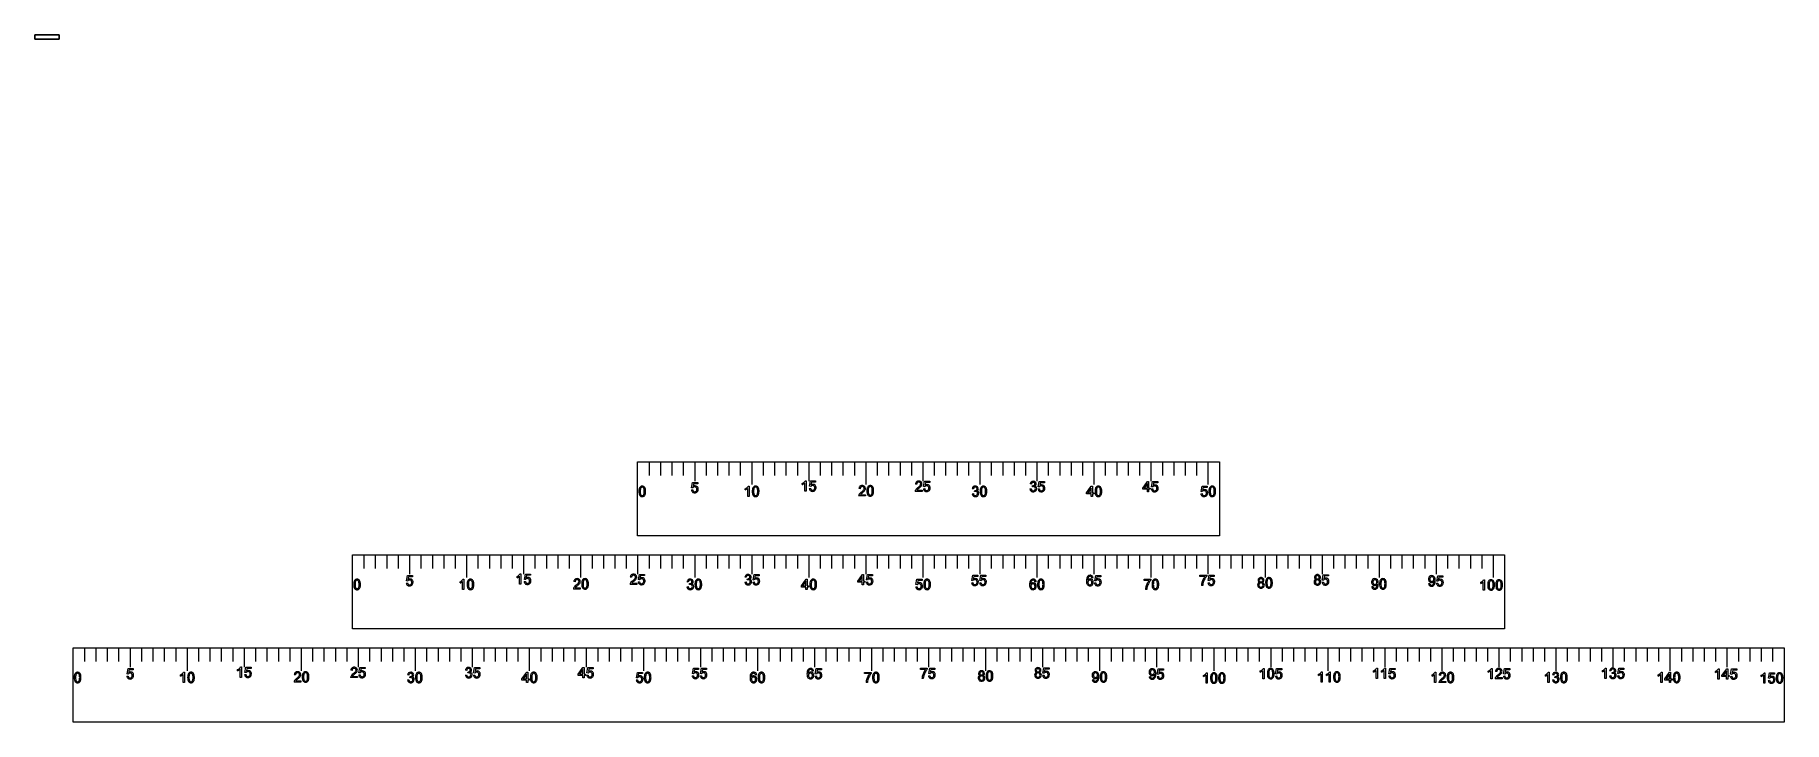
# Model space of a CAD drawing. Header units: centimetres. Extents: x -133 to 20, y 13 to 74.
import ezdxf

# ---------------------------------------------------------------- set-up
doc = ezdxf.new("R2010")
doc.units = ezdxf.units.CM
doc.header["$MEASUREMENT"] = 0
doc.header["$XCLIPFRAME"] = 0
doc.layers.add('layer 1', color=7, linetype='Continuous')
picture_1 = doc.add_image_def('image1.jpg', size_in_pixel=(11018, 1935))

msp = doc.modelspace()

# ---------------------------------------------------------------- linework, layer by layer
at = {"layer": 'layer 1', "color": 250, "lineweight": 9}
for points in [[(-29.38149, 29.82229), (-29.38149, 29.82229), (-29.38149, 36.32229), (-29.38149, 36.32229), (-29.38149, 36.32229), (-29.38149, 36.32229), (-80.38149, 36.32229), (-80.38149, 36.32229), (-80.38149, 36.32229), (-80.38149, 36.32229), (-80.38149, 29.82229), (-80.38149, 29.82229), (-80.38149, 29.82229), (-80.38149, 29.82229), (-29.38149, 29.82229), (-29.38149, 29.82229)], [(-4.38149, 21.65728), (-4.38149, 21.65728), (-4.38149, 28.15728), (-4.38149, 28.15728), (-4.38149, 28.15728), (-4.38149, 28.15728), (-105.38149, 28.15728), (-105.38149, 28.15728), (-105.38149, 28.15728), (-105.38149, 28.15728), (-105.38149, 21.65728), (-105.38149, 21.65728), (-105.38149, 21.65728), (-105.38149, 21.65728), (-4.38149, 21.65728), (-4.38149, 21.65728)], [(20.11852, 13.49227), (20.11852, 13.49227), (20.11852, 19.99227), (20.11852, 19.99227), (20.11852, 19.99227), (20.11852, 19.99227), (-129.88148, 19.99227), (-129.88148, 19.99227), (-129.88148, 19.99227), (-129.88148, 19.99227), (-129.88148, 13.49227), (-129.88148, 13.49227), (-129.88148, 13.49227), (-129.88148, 13.49227), (20.11852, 13.49227), (20.11852, 13.49227)]]:
    msp.add_open_spline(points, degree=3, knots=[0, 0, 0, 0, 0.2, 0.2, 0.2, 0.2, 0.4, 0.4, 0.4, 0.4, 0.6, 0.6, 0.6, 0.6, 1, 1, 1, 1], dxfattribs=at)
at = {"layer": 'layer 1', "color": 21, "lineweight": 9}
for points in [[(-79.38149, 36.32229), (-79.38149, 36.32229), (-79.38149, 35.12229), (-79.38149, 35.12229)], [(-78.38149, 36.32229), (-78.38149, 36.32229), (-78.38149, 35.12229), (-78.38149, 35.12229)], [(-77.38149, 36.32229), (-77.38149, 36.32229), (-77.38149, 35.12229), (-77.38149, 35.12229)], [(-76.38149, 36.32229), (-76.38149, 36.32229), (-76.38149, 35.12229), (-76.38149, 35.12229)], [(-75.38149, 36.32229), (-75.38149, 36.32229), (-75.38149, 34.62229), (-75.38149, 34.62229)], [(-74.38149, 36.32229), (-74.38149, 36.32229), (-74.38149, 35.12229), (-74.38149, 35.12229)], [(-73.38149, 36.32229), (-73.38149, 36.32229), (-73.38149, 35.12229), (-73.38149, 35.12229)], [(-72.38149, 36.32229), (-72.38149, 36.32229), (-72.38149, 35.12229), (-72.38149, 35.12229)], [(-71.38149, 36.32229), (-71.38149, 36.32229), (-71.38149, 35.12229), (-71.38149, 35.12229)], [(-70.38149, 36.32229), (-70.38149, 36.32229), (-70.38149, 34.32229), (-70.38149, 34.32229)], [(-69.38149, 36.32229), (-69.38149, 36.32229), (-69.38149, 35.12229), (-69.38149, 35.12229)], [(-68.38149, 36.32229), (-68.38149, 36.32229), (-68.38149, 35.12229), (-68.38149, 35.12229)], [(-67.38149, 36.32229), (-67.38149, 36.32229), (-67.38149, 35.12229), (-67.38149, 35.12229)], [(-66.38149, 36.32229), (-66.38149, 36.32229), (-66.38149, 35.12229), (-66.38149, 35.12229)], [(-65.38149, 36.32229), (-65.38149, 36.32229), (-65.38149, 34.62229), (-65.38149, 34.62229)], [(-64.38149, 36.32229), (-64.38149, 36.32229), (-64.38149, 35.12229), (-64.38149, 35.12229)], [(-63.38149, 36.32229), (-63.38149, 36.32229), (-63.38149, 35.12229), (-63.38149, 35.12229)], [(-62.38149, 36.32229), (-62.38149, 36.32229), (-62.38149, 35.12229), (-62.38149, 35.12229)], [(-61.38149, 36.32229), (-61.38149, 36.32229), (-61.38149, 35.12229), (-61.38149, 35.12229)], [(-60.38149, 36.32229), (-60.38149, 36.32229), (-60.38149, 34.32229), (-60.38149, 34.32229)], [(-59.38149, 36.32229), (-59.38149, 36.32229), (-59.38149, 35.12229), (-59.38149, 35.12229)], [(-58.38149, 36.32229), (-58.38149, 36.32229), (-58.38149, 35.12229), (-58.38149, 35.12229)], [(-57.38149, 36.32229), (-57.38149, 36.32229), (-57.38149, 35.12229), (-57.38149, 35.12229)], [(-56.38149, 36.32229), (-56.38149, 36.32229), (-56.38149, 35.12229), (-56.38149, 35.12229)], [(-55.38149, 36.32229), (-55.38149, 36.32229), (-55.38149, 34.62229), (-55.38149, 34.62229)], [(-54.38149, 36.32229), (-54.38149, 36.32229), (-54.38149, 35.12229), (-54.38149, 35.12229)], [(-53.38149, 36.32229), (-53.38149, 36.32229), (-53.38149, 35.12229), (-53.38149, 35.12229)], [(-52.38149, 36.32229), (-52.38149, 36.32229), (-52.38149, 35.12229), (-52.38149, 35.12229)], [(-51.38149, 36.32229), (-51.38149, 36.32229), (-51.38149, 35.12229), (-51.38149, 35.12229)], [(-50.38149, 36.32229), (-50.38149, 36.32229), (-50.38149, 34.32229), (-50.38149, 34.32229)], [(-49.38149, 36.32229), (-49.38149, 36.32229), (-49.38149, 35.12229), (-49.38149, 35.12229)], [(-48.38149, 36.32229), (-48.38149, 36.32229), (-48.38149, 35.12229), (-48.38149, 35.12229)], [(-47.38149, 36.32229), (-47.38149, 36.32229), (-47.38149, 35.12229), (-47.38149, 35.12229)], [(-46.38149, 36.32229), (-46.38149, 36.32229), (-46.38149, 35.12229), (-46.38149, 35.12229)], [(-45.38149, 36.32229), (-45.38149, 36.32229), (-45.38149, 34.62229), (-45.38149, 34.62229)], [(-44.38149, 36.32229), (-44.38149, 36.32229), (-44.38149, 35.12229), (-44.38149, 35.12229)], [(-43.38149, 36.32229), (-43.38149, 36.32229), (-43.38149, 35.12229), (-43.38149, 35.12229)], [(-42.38149, 36.32229), (-42.38149, 36.32229), (-42.38149, 35.12229), (-42.38149, 35.12229)], [(-41.38149, 36.32229), (-41.38149, 36.32229), (-41.38149, 35.12229), (-41.38149, 35.12229)], [(-40.38149, 36.32229), (-40.38149, 36.32229), (-40.38149, 34.32229), (-40.38149, 34.32229)], [(-39.38149, 36.32229), (-39.38149, 36.32229), (-39.38149, 35.12229), (-39.38149, 35.12229)], [(-38.38149, 36.32229), (-38.38149, 36.32229), (-38.38149, 35.12229), (-38.38149, 35.12229)], [(-37.38149, 36.32229), (-37.38149, 36.32229), (-37.38149, 35.12229), (-37.38149, 35.12229)], [(-36.38149, 36.32229), (-36.38149, 36.32229), (-36.38149, 35.12229), (-36.38149, 35.12229)], [(-35.38149, 36.32229), (-35.38149, 36.32229), (-35.38149, 34.62229), (-35.38149, 34.62229)], [(-34.38149, 36.32229), (-34.38149, 36.32229), (-34.38149, 35.12229), (-34.38149, 35.12229)], [(-33.38149, 36.32229), (-33.38149, 36.32229), (-33.38149, 35.12229), (-33.38149, 35.12229)], [(-32.38149, 36.32229), (-32.38149, 36.32229), (-32.38149, 35.12229), (-32.38149, 35.12229)], [(-31.38149, 36.32229), (-31.38149, 36.32229), (-31.38149, 35.12229), (-31.38149, 35.12229)], [(-30.38149, 36.32229), (-30.38149, 36.32229), (-30.38149, 34.32229), (-30.38149, 34.32229)], [(-29.38149, 36.32229), (-29.38149, 36.32229), (-29.38149, 35.12229), (-29.38149, 35.12229)], [(-104.38149, 28.15728), (-104.38149, 28.15728), (-104.38149, 26.95728), (-104.38149, 26.95728)], [(-103.38149, 28.15728), (-103.38149, 28.15728), (-103.38149, 26.95728), (-103.38149, 26.95728)], [(-102.38149, 28.15728), (-102.38149, 28.15728), (-102.38149, 26.95728), (-102.38149, 26.95728)], [(-101.38149, 28.15728), (-101.38149, 28.15728), (-101.38149, 26.95728), (-101.38149, 26.95728)], [(-100.38149, 28.15728), (-100.38149, 28.15728), (-100.38149, 26.45728), (-100.38149, 26.45728)], [(-99.38149, 28.15728), (-99.38149, 28.15728), (-99.38149, 26.95728), (-99.38149, 26.95728)], [(-98.38149, 28.15728), (-98.38149, 28.15728), (-98.38149, 26.95728), (-98.38149, 26.95728)], [(-97.38149, 28.15728), (-97.38149, 28.15728), (-97.38149, 26.95728), (-97.38149, 26.95728)], [(-96.38149, 28.15728), (-96.38149, 28.15728), (-96.38149, 26.95728), (-96.38149, 26.95728)], [(-95.38149, 28.15728), (-95.38149, 28.15728), (-95.38149, 26.15728), (-95.38149, 26.15728)], [(-94.38149, 28.15728), (-94.38149, 28.15728), (-94.38149, 26.95728), (-94.38149, 26.95728)], [(-93.38149, 28.15728), (-93.38149, 28.15728), (-93.38149, 26.95728), (-93.38149, 26.95728)], [(-92.38149, 28.15728), (-92.38149, 28.15728), (-92.38149, 26.95728), (-92.38149, 26.95728)], [(-91.38149, 28.15728), (-91.38149, 28.15728), (-91.38149, 26.95728), (-91.38149, 26.95728)], [(-90.38149, 28.15728), (-90.38149, 28.15728), (-90.38149, 26.45728), (-90.38149, 26.45728)], [(-89.38149, 28.15728), (-89.38149, 28.15728), (-89.38149, 26.95728), (-89.38149, 26.95728)], [(-88.38149, 28.15728), (-88.38149, 28.15728), (-88.38149, 26.95728), (-88.38149, 26.95728)], [(-87.38149, 28.15728), (-87.38149, 28.15728), (-87.38149, 26.95728), (-87.38149, 26.95728)], [(-86.38149, 28.15728), (-86.38149, 28.15728), (-86.38149, 26.95728), (-86.38149, 26.95728)], [(-85.38149, 28.15728), (-85.38149, 28.15728), (-85.38149, 26.15728), (-85.38149, 26.15728)], [(-84.38149, 28.15728), (-84.38149, 28.15728), (-84.38149, 26.95728), (-84.38149, 26.95728)], [(-83.38149, 28.15728), (-83.38149, 28.15728), (-83.38149, 26.95728), (-83.38149, 26.95728)], [(-82.38149, 28.15728), (-82.38149, 28.15728), (-82.38149, 26.95728), (-82.38149, 26.95728)], [(-81.38149, 28.15728), (-81.38149, 28.15728), (-81.38149, 26.95728), (-81.38149, 26.95728)], [(-80.38149, 28.15728), (-80.38149, 28.15728), (-80.38149, 26.45728), (-80.38149, 26.45728)], [(-79.38149, 28.15728), (-79.38149, 28.15728), (-79.38149, 26.95728), (-79.38149, 26.95728)], [(-78.38149, 28.15728), (-78.38149, 28.15728), (-78.38149, 26.95728), (-78.38149, 26.95728)], [(-77.38149, 28.15728), (-77.38149, 28.15728), (-77.38149, 26.95728), (-77.38149, 26.95728)], [(-76.38149, 28.15728), (-76.38149, 28.15728), (-76.38149, 26.95728), (-76.38149, 26.95728)], [(-75.38149, 28.15728), (-75.38149, 28.15728), (-75.38149, 26.15728), (-75.38149, 26.15728)], [(-74.38149, 28.15728), (-74.38149, 28.15728), (-74.38149, 26.95728), (-74.38149, 26.95728)], [(-73.38149, 28.15728), (-73.38149, 28.15728), (-73.38149, 26.95728), (-73.38149, 26.95728)], [(-72.38149, 28.15728), (-72.38149, 28.15728), (-72.38149, 26.95728), (-72.38149, 26.95728)], [(-71.38149, 28.15728), (-71.38149, 28.15728), (-71.38149, 26.95728), (-71.38149, 26.95728)], [(-70.38149, 28.15728), (-70.38149, 28.15728), (-70.38149, 26.45728), (-70.38149, 26.45728)], [(-69.38149, 28.15728), (-69.38149, 28.15728), (-69.38149, 26.95728), (-69.38149, 26.95728)], [(-68.38149, 28.15728), (-68.38149, 28.15728), (-68.38149, 26.95728), (-68.38149, 26.95728)], [(-67.38149, 28.15728), (-67.38149, 28.15728), (-67.38149, 26.95728), (-67.38149, 26.95728)], [(-66.38149, 28.15728), (-66.38149, 28.15728), (-66.38149, 26.95728), (-66.38149, 26.95728)], [(-65.38149, 28.15728), (-65.38149, 28.15728), (-65.38149, 26.15728), (-65.38149, 26.15728)], [(-64.38149, 28.15728), (-64.38149, 28.15728), (-64.38149, 26.95728), (-64.38149, 26.95728)], [(-63.38149, 28.15728), (-63.38149, 28.15728), (-63.38149, 26.95728), (-63.38149, 26.95728)], [(-62.38149, 28.15728), (-62.38149, 28.15728), (-62.38149, 26.95728), (-62.38149, 26.95728)], [(-61.38149, 28.15728), (-61.38149, 28.15728), (-61.38149, 26.95728), (-61.38149, 26.95728)], [(-60.38149, 28.15728), (-60.38149, 28.15728), (-60.38149, 26.45728), (-60.38149, 26.45728)], [(-59.38149, 28.15728), (-59.38149, 28.15728), (-59.38149, 26.95728), (-59.38149, 26.95728)], [(-58.38149, 28.15728), (-58.38149, 28.15728), (-58.38149, 26.95728), (-58.38149, 26.95728)], [(-57.38149, 28.15728), (-57.38149, 28.15728), (-57.38149, 26.95728), (-57.38149, 26.95728)], [(-56.38149, 28.15728), (-56.38149, 28.15728), (-56.38149, 26.95728), (-56.38149, 26.95728)], [(-55.38149, 28.15728), (-55.38149, 28.15728), (-55.38149, 26.15728), (-55.38149, 26.15728)], [(-54.38149, 28.15728), (-54.38149, 28.15728), (-54.38149, 26.95728), (-54.38149, 26.95728)], [(-53.38149, 28.15728), (-53.38149, 28.15728), (-53.38149, 26.95728), (-53.38149, 26.95728)], [(-52.38149, 28.15728), (-52.38149, 28.15728), (-52.38149, 26.95728), (-52.38149, 26.95728)], [(-51.38149, 28.15728), (-51.38149, 28.15728), (-51.38149, 26.95728), (-51.38149, 26.95728)], [(-50.38149, 28.15728), (-50.38149, 28.15728), (-50.38149, 26.45728), (-50.38149, 26.45728)], [(-49.38149, 28.15728), (-49.38149, 28.15728), (-49.38149, 26.95728), (-49.38149, 26.95728)], [(-48.38149, 28.15728), (-48.38149, 28.15728), (-48.38149, 26.95728), (-48.38149, 26.95728)], [(-47.38149, 28.15728), (-47.38149, 28.15728), (-47.38149, 26.95728), (-47.38149, 26.95728)], [(-46.38149, 28.15728), (-46.38149, 28.15728), (-46.38149, 26.95728), (-46.38149, 26.95728)], [(-45.38149, 28.15728), (-45.38149, 28.15728), (-45.38149, 26.15728), (-45.38149, 26.15728)], [(-44.38149, 28.15728), (-44.38149, 28.15728), (-44.38149, 26.95728), (-44.38149, 26.95728)], [(-43.38149, 28.15728), (-43.38149, 28.15728), (-43.38149, 26.95728), (-43.38149, 26.95728)], [(-42.38149, 28.15728), (-42.38149, 28.15728), (-42.38149, 26.95728), (-42.38149, 26.95728)], [(-41.38149, 28.15728), (-41.38149, 28.15728), (-41.38149, 26.95728), (-41.38149, 26.95728)], [(-40.38149, 28.15728), (-40.38149, 28.15728), (-40.38149, 26.45728), (-40.38149, 26.45728)], [(-39.38149, 28.15728), (-39.38149, 28.15728), (-39.38149, 26.95728), (-39.38149, 26.95728)], [(-38.38149, 28.15728), (-38.38149, 28.15728), (-38.38149, 26.95728), (-38.38149, 26.95728)], [(-37.38149, 28.15728), (-37.38149, 28.15728), (-37.38149, 26.95728), (-37.38149, 26.95728)], [(-36.38149, 28.15728), (-36.38149, 28.15728), (-36.38149, 26.95728), (-36.38149, 26.95728)], [(-35.38149, 28.15728), (-35.38149, 28.15728), (-35.38149, 26.15728), (-35.38149, 26.15728)], [(-34.38149, 28.15728), (-34.38149, 28.15728), (-34.38149, 26.95728), (-34.38149, 26.95728)], [(-33.38149, 28.15728), (-33.38149, 28.15728), (-33.38149, 26.95728), (-33.38149, 26.95728)], [(-32.38149, 28.15728), (-32.38149, 28.15728), (-32.38149, 26.95728), (-32.38149, 26.95728)], [(-31.38149, 28.15728), (-31.38149, 28.15728), (-31.38149, 26.95728), (-31.38149, 26.95728)], [(-30.38149, 28.15728), (-30.38149, 28.15728), (-30.38149, 26.45728), (-30.38149, 26.45728)], [(-29.38149, 28.15728), (-29.38149, 28.15728), (-29.38149, 26.95728), (-29.38149, 26.95728)], [(-28.38149, 28.15728), (-28.38149, 28.15728), (-28.38149, 26.95728), (-28.38149, 26.95728)], [(-27.38149, 28.15728), (-27.38149, 28.15728), (-27.38149, 26.95728), (-27.38149, 26.95728)], [(-26.38149, 28.15728), (-26.38149, 28.15728), (-26.38149, 26.95728), (-26.38149, 26.95728)], [(-25.38149, 28.15728), (-25.38149, 28.15728), (-25.38149, 26.15728), (-25.38149, 26.15728)], [(-24.38149, 28.15728), (-24.38149, 28.15728), (-24.38149, 26.95728), (-24.38149, 26.95728)], [(-23.38149, 28.15728), (-23.38149, 28.15728), (-23.38149, 26.95728), (-23.38149, 26.95728)], [(-22.38149, 28.15728), (-22.38149, 28.15728), (-22.38149, 26.95728), (-22.38149, 26.95728)], [(-21.38149, 28.15728), (-21.38149, 28.15728), (-21.38149, 26.95728), (-21.38149, 26.95728)], [(-20.38149, 28.15728), (-20.38149, 28.15728), (-20.38149, 26.45728), (-20.38149, 26.45728)], [(-19.38149, 28.15728), (-19.38149, 28.15728), (-19.38149, 26.95728), (-19.38149, 26.95728)], [(-18.38149, 28.15728), (-18.38149, 28.15728), (-18.38149, 26.95728), (-18.38149, 26.95728)], [(-17.38149, 28.15728), (-17.38149, 28.15728), (-17.38149, 26.95728), (-17.38149, 26.95728)], [(-16.38149, 28.15728), (-16.38149, 28.15728), (-16.38149, 26.95728), (-16.38149, 26.95728)], [(-15.38149, 28.15728), (-15.38149, 28.15728), (-15.38149, 26.15728), (-15.38149, 26.15728)], [(-14.38149, 28.15728), (-14.38149, 28.15728), (-14.38149, 26.95728), (-14.38149, 26.95728)], [(-13.38149, 28.15728), (-13.38149, 28.15728), (-13.38149, 26.95728), (-13.38149, 26.95728)], [(-12.38149, 28.15728), (-12.38149, 28.15728), (-12.38149, 26.95728), (-12.38149, 26.95728)], [(-11.38149, 28.15728), (-11.38149, 28.15728), (-11.38149, 26.95728), (-11.38149, 26.95728)], [(-10.38149, 28.15728), (-10.38149, 28.15728), (-10.38149, 26.45728), (-10.38149, 26.45728)], [(-9.38149, 28.15728), (-9.38149, 28.15728), (-9.38149, 26.95728), (-9.38149, 26.95728)], [(-8.38149, 28.15728), (-8.38149, 28.15728), (-8.38149, 26.95728), (-8.38149, 26.95728)], [(-7.38149, 28.15728), (-7.38149, 28.15728), (-7.38149, 26.95728), (-7.38149, 26.95728)], [(-6.38149, 28.15728), (-6.38149, 28.15728), (-6.38149, 26.95728), (-6.38149, 26.95728)], [(-5.38149, 28.15728), (-5.38149, 28.15728), (-5.38149, 26.15728), (-5.38149, 26.15728)], [(-4.38149, 28.15728), (-4.38149, 28.15728), (-4.38149, 26.95728), (-4.38149, 26.95728)], [(-128.88148, 19.99227), (-128.88148, 19.99227), (-128.88148, 18.79227), (-128.88148, 18.79227)], [(-127.88148, 19.99227), (-127.88148, 19.99227), (-127.88148, 18.79227), (-127.88148, 18.79227)], [(-126.88148, 19.99227), (-126.88148, 19.99227), (-126.88148, 18.79227), (-126.88148, 18.79227)], [(-125.88148, 19.99227), (-125.88148, 19.99227), (-125.88148, 18.79227), (-125.88148, 18.79227)], [(-124.88148, 19.99227), (-124.88148, 19.99227), (-124.88148, 18.29227), (-124.88148, 18.29227)], [(-123.88148, 19.99227), (-123.88148, 19.99227), (-123.88148, 18.79227), (-123.88148, 18.79227)], [(-122.88148, 19.99227), (-122.88148, 19.99227), (-122.88148, 18.79227), (-122.88148, 18.79227)], [(-121.88148, 19.99227), (-121.88148, 19.99227), (-121.88148, 18.79227), (-121.88148, 18.79227)], [(-120.88148, 19.99227), (-120.88148, 19.99227), (-120.88148, 18.79227), (-120.88148, 18.79227)], [(-119.88148, 19.99227), (-119.88148, 19.99227), (-119.88148, 17.99227), (-119.88148, 17.99227)], [(-118.88148, 19.99227), (-118.88148, 19.99227), (-118.88148, 18.79227), (-118.88148, 18.79227)], [(-117.88148, 19.99227), (-117.88148, 19.99227), (-117.88148, 18.79227), (-117.88148, 18.79227)], [(-116.88148, 19.99227), (-116.88148, 19.99227), (-116.88148, 18.79227), (-116.88148, 18.79227)], [(-115.88148, 19.99227), (-115.88148, 19.99227), (-115.88148, 18.79227), (-115.88148, 18.79227)], [(-114.88148, 19.99227), (-114.88148, 19.99227), (-114.88148, 18.29227), (-114.88148, 18.29227)], [(-113.88148, 19.99227), (-113.88148, 19.99227), (-113.88148, 18.79227), (-113.88148, 18.79227)], [(-112.88148, 19.99227), (-112.88148, 19.99227), (-112.88148, 18.79227), (-112.88148, 18.79227)], [(-111.88148, 19.99227), (-111.88148, 19.99227), (-111.88148, 18.79227), (-111.88148, 18.79227)], [(-110.88148, 19.99227), (-110.88148, 19.99227), (-110.88148, 18.79227), (-110.88148, 18.79227)], [(-109.88148, 19.99227), (-109.88148, 19.99227), (-109.88148, 17.99227), (-109.88148, 17.99227)], [(-108.88148, 19.99227), (-108.88148, 19.99227), (-108.88148, 18.79227), (-108.88148, 18.79227)], [(-107.88148, 19.99227), (-107.88148, 19.99227), (-107.88148, 18.79227), (-107.88148, 18.79227)], [(-106.88148, 19.99227), (-106.88148, 19.99227), (-106.88148, 18.79227), (-106.88148, 18.79227)], [(-105.88148, 19.99227), (-105.88148, 19.99227), (-105.88148, 18.79227), (-105.88148, 18.79227)], [(-104.88148, 19.99227), (-104.88148, 19.99227), (-104.88148, 18.29227), (-104.88148, 18.29227)], [(-103.88148, 19.99227), (-103.88148, 19.99227), (-103.88148, 18.79227), (-103.88148, 18.79227)], [(-102.88148, 19.99227), (-102.88148, 19.99227), (-102.88148, 18.79227), (-102.88148, 18.79227)], [(-101.88148, 19.99227), (-101.88148, 19.99227), (-101.88148, 18.79227), (-101.88148, 18.79227)], [(-100.88148, 19.99227), (-100.88148, 19.99227), (-100.88148, 18.79227), (-100.88148, 18.79227)], [(-99.88148, 19.99227), (-99.88148, 19.99227), (-99.88148, 17.99227), (-99.88148, 17.99227)], [(-98.88148, 19.99227), (-98.88148, 19.99227), (-98.88148, 18.79227), (-98.88148, 18.79227)], [(-97.88148, 19.99227), (-97.88148, 19.99227), (-97.88148, 18.79227), (-97.88148, 18.79227)], [(-96.88148, 19.99227), (-96.88148, 19.99227), (-96.88148, 18.79227), (-96.88148, 18.79227)], [(-95.88148, 19.99227), (-95.88148, 19.99227), (-95.88148, 18.79227), (-95.88148, 18.79227)], [(-94.88148, 19.99227), (-94.88148, 19.99227), (-94.88148, 18.29227), (-94.88148, 18.29227)], [(-93.88148, 19.99227), (-93.88148, 19.99227), (-93.88148, 18.79227), (-93.88148, 18.79227)], [(-92.88148, 19.99227), (-92.88148, 19.99227), (-92.88148, 18.79227), (-92.88148, 18.79227)], [(-91.88148, 19.99227), (-91.88148, 19.99227), (-91.88148, 18.79227), (-91.88148, 18.79227)], [(-90.88148, 19.99227), (-90.88148, 19.99227), (-90.88148, 18.79227), (-90.88148, 18.79227)], [(-89.88148, 19.99227), (-89.88148, 19.99227), (-89.88148, 17.99227), (-89.88148, 17.99227)], [(-88.88148, 19.99227), (-88.88148, 19.99227), (-88.88148, 18.79227), (-88.88148, 18.79227)], [(-87.88148, 19.99227), (-87.88148, 19.99227), (-87.88148, 18.79227), (-87.88148, 18.79227)], [(-86.88148, 19.99227), (-86.88148, 19.99227), (-86.88148, 18.79227), (-86.88148, 18.79227)], [(-85.88148, 19.99227), (-85.88148, 19.99227), (-85.88148, 18.79227), (-85.88148, 18.79227)], [(-84.88148, 19.99227), (-84.88148, 19.99227), (-84.88148, 18.29227), (-84.88148, 18.29227)], [(-83.88148, 19.99227), (-83.88148, 19.99227), (-83.88148, 18.79227), (-83.88148, 18.79227)], [(-82.88148, 19.99227), (-82.88148, 19.99227), (-82.88148, 18.79227), (-82.88148, 18.79227)], [(-81.88148, 19.99227), (-81.88148, 19.99227), (-81.88148, 18.79227), (-81.88148, 18.79227)], [(-80.88148, 19.99227), (-80.88148, 19.99227), (-80.88148, 18.79227), (-80.88148, 18.79227)], [(-79.88148, 19.99227), (-79.88148, 19.99227), (-79.88148, 17.99227), (-79.88148, 17.99227)], [(-78.88148, 19.99227), (-78.88148, 19.99227), (-78.88148, 18.79227), (-78.88148, 18.79227)], [(-77.88148, 19.99227), (-77.88148, 19.99227), (-77.88148, 18.79227), (-77.88148, 18.79227)], [(-76.88148, 19.99227), (-76.88148, 19.99227), (-76.88148, 18.79227), (-76.88148, 18.79227)], [(-75.88148, 19.99227), (-75.88148, 19.99227), (-75.88148, 18.79227), (-75.88148, 18.79227)], [(-74.88148, 19.99227), (-74.88148, 19.99227), (-74.88148, 18.29227), (-74.88148, 18.29227)], [(-73.88148, 19.99227), (-73.88148, 19.99227), (-73.88148, 18.79227), (-73.88148, 18.79227)], [(-72.88148, 19.99227), (-72.88148, 19.99227), (-72.88148, 18.79227), (-72.88148, 18.79227)], [(-71.88148, 19.99227), (-71.88148, 19.99227), (-71.88148, 18.79227), (-71.88148, 18.79227)], [(-70.88148, 19.99227), (-70.88148, 19.99227), (-70.88148, 18.79227), (-70.88148, 18.79227)], [(-69.88148, 19.99227), (-69.88148, 19.99227), (-69.88148, 17.99227), (-69.88148, 17.99227)], [(-68.88148, 19.99227), (-68.88148, 19.99227), (-68.88148, 18.79227), (-68.88148, 18.79227)], [(-67.88148, 19.99227), (-67.88148, 19.99227), (-67.88148, 18.79227), (-67.88148, 18.79227)], [(-66.88148, 19.99227), (-66.88148, 19.99227), (-66.88148, 18.79227), (-66.88148, 18.79227)], [(-65.88148, 19.99227), (-65.88148, 19.99227), (-65.88148, 18.79227), (-65.88148, 18.79227)], [(-64.88148, 19.99227), (-64.88148, 19.99227), (-64.88148, 18.29227), (-64.88148, 18.29227)], [(-63.88148, 19.99227), (-63.88148, 19.99227), (-63.88148, 18.79227), (-63.88148, 18.79227)], [(-62.88148, 19.99227), (-62.88148, 19.99227), (-62.88148, 18.79227), (-62.88148, 18.79227)], [(-61.88148, 19.99227), (-61.88148, 19.99227), (-61.88148, 18.79227), (-61.88148, 18.79227)], [(-60.88148, 19.99227), (-60.88148, 19.99227), (-60.88148, 18.79227), (-60.88148, 18.79227)], [(-59.88148, 19.99227), (-59.88148, 19.99227), (-59.88148, 17.99227), (-59.88148, 17.99227)], [(-58.88148, 19.99227), (-58.88148, 19.99227), (-58.88148, 18.79227), (-58.88148, 18.79227)], [(-57.88148, 19.99227), (-57.88148, 19.99227), (-57.88148, 18.79227), (-57.88148, 18.79227)], [(-56.88148, 19.99227), (-56.88148, 19.99227), (-56.88148, 18.79227), (-56.88148, 18.79227)], [(-55.88148, 19.99227), (-55.88148, 19.99227), (-55.88148, 18.79227), (-55.88148, 18.79227)], [(-54.88148, 19.99227), (-54.88148, 19.99227), (-54.88148, 18.29227), (-54.88148, 18.29227)], [(-53.88148, 19.99227), (-53.88148, 19.99227), (-53.88148, 18.79227), (-53.88148, 18.79227)], [(-52.88148, 19.99227), (-52.88148, 19.99227), (-52.88148, 18.79227), (-52.88148, 18.79227)], [(-51.88148, 19.99227), (-51.88148, 19.99227), (-51.88148, 18.79227), (-51.88148, 18.79227)], [(-50.88148, 19.99227), (-50.88148, 19.99227), (-50.88148, 18.79227), (-50.88148, 18.79227)], [(-49.88148, 19.99227), (-49.88148, 19.99227), (-49.88148, 17.99227), (-49.88148, 17.99227)], [(-48.88148, 19.99227), (-48.88148, 19.99227), (-48.88148, 18.79227), (-48.88148, 18.79227)], [(-47.88148, 19.99227), (-47.88148, 19.99227), (-47.88148, 18.79227), (-47.88148, 18.79227)], [(-46.88148, 19.99227), (-46.88148, 19.99227), (-46.88148, 18.79227), (-46.88148, 18.79227)], [(-45.88148, 19.99227), (-45.88148, 19.99227), (-45.88148, 18.79227), (-45.88148, 18.79227)], [(-44.88148, 19.99227), (-44.88148, 19.99227), (-44.88148, 18.29227), (-44.88148, 18.29227)], [(-43.88148, 19.99227), (-43.88148, 19.99227), (-43.88148, 18.79227), (-43.88148, 18.79227)], [(-42.88148, 19.99227), (-42.88148, 19.99227), (-42.88148, 18.79227), (-42.88148, 18.79227)], [(-41.88148, 19.99227), (-41.88148, 19.99227), (-41.88148, 18.79227), (-41.88148, 18.79227)], [(-40.88148, 19.99227), (-40.88148, 19.99227), (-40.88148, 18.79227), (-40.88148, 18.79227)], [(-39.88148, 19.99227), (-39.88148, 19.99227), (-39.88148, 17.99227), (-39.88148, 17.99227)], [(-38.88148, 19.99227), (-38.88148, 19.99227), (-38.88148, 18.79227), (-38.88148, 18.79227)], [(-37.88148, 19.99227), (-37.88148, 19.99227), (-37.88148, 18.79227), (-37.88148, 18.79227)], [(-36.88148, 19.99227), (-36.88148, 19.99227), (-36.88148, 18.79227), (-36.88148, 18.79227)], [(-35.88148, 19.99227), (-35.88148, 19.99227), (-35.88148, 18.79227), (-35.88148, 18.79227)], [(-34.88148, 19.99227), (-34.88148, 19.99227), (-34.88148, 18.29227), (-34.88148, 18.29227)], [(-33.88148, 19.99227), (-33.88148, 19.99227), (-33.88148, 18.79227), (-33.88148, 18.79227)], [(-32.88148, 19.99227), (-32.88148, 19.99227), (-32.88148, 18.79227), (-32.88148, 18.79227)], [(-31.88148, 19.99227), (-31.88148, 19.99227), (-31.88148, 18.79227), (-31.88148, 18.79227)], [(-30.88148, 19.99227), (-30.88148, 19.99227), (-30.88148, 18.79227), (-30.88148, 18.79227)], [(-29.88148, 19.99227), (-29.88148, 19.99227), (-29.88148, 17.99227), (-29.88148, 17.99227)], [(-28.88148, 19.99227), (-28.88148, 19.99227), (-28.88148, 18.79227), (-28.88148, 18.79227)], [(-27.88148, 19.99227), (-27.88148, 19.99227), (-27.88148, 18.79227), (-27.88148, 18.79227)], [(-26.88148, 19.99227), (-26.88148, 19.99227), (-26.88148, 18.79227), (-26.88148, 18.79227)], [(-25.88148, 19.99227), (-25.88148, 19.99227), (-25.88148, 18.79227), (-25.88148, 18.79227)], [(-24.88148, 19.99227), (-24.88148, 19.99227), (-24.88148, 18.29227), (-24.88148, 18.29227)], [(-23.88148, 19.99227), (-23.88148, 19.99227), (-23.88148, 18.79227), (-23.88148, 18.79227)], [(-22.88148, 19.99227), (-22.88148, 19.99227), (-22.88148, 18.79227), (-22.88148, 18.79227)], [(-21.88148, 19.99227), (-21.88148, 19.99227), (-21.88148, 18.79227), (-21.88148, 18.79227)], [(-20.88148, 19.99227), (-20.88148, 19.99227), (-20.88148, 18.79227), (-20.88148, 18.79227)], [(-19.88148, 19.99227), (-19.88148, 19.99227), (-19.88148, 17.99227), (-19.88148, 17.99227)], [(-18.88148, 19.99227), (-18.88148, 19.99227), (-18.88148, 18.79227), (-18.88148, 18.79227)], [(-17.88148, 19.99227), (-17.88148, 19.99227), (-17.88148, 18.79227), (-17.88148, 18.79227)], [(-16.88148, 19.99227), (-16.88148, 19.99227), (-16.88148, 18.79227), (-16.88148, 18.79227)], [(-15.88148, 19.99227), (-15.88148, 19.99227), (-15.88148, 18.79227), (-15.88148, 18.79227)], [(-14.88148, 19.99227), (-14.88148, 19.99227), (-14.88148, 18.29227), (-14.88148, 18.29227)], [(-13.88148, 19.99227), (-13.88148, 19.99227), (-13.88148, 18.79227), (-13.88148, 18.79227)], [(-12.88148, 19.99227), (-12.88148, 19.99227), (-12.88148, 18.79227), (-12.88148, 18.79227)], [(-11.88148, 19.99227), (-11.88148, 19.99227), (-11.88148, 18.79227), (-11.88148, 18.79227)], [(-10.88148, 19.99227), (-10.88148, 19.99227), (-10.88148, 18.79227), (-10.88148, 18.79227)], [(-9.88148, 19.99227), (-9.88148, 19.99227), (-9.88148, 17.99227), (-9.88148, 17.99227)], [(-8.88148, 19.99227), (-8.88148, 19.99227), (-8.88148, 18.79227), (-8.88148, 18.79227)], [(-7.88148, 19.99227), (-7.88148, 19.99227), (-7.88148, 18.79227), (-7.88148, 18.79227)], [(-6.88148, 19.99227), (-6.88148, 19.99227), (-6.88148, 18.79227), (-6.88148, 18.79227)], [(-5.88148, 19.99227), (-5.88148, 19.99227), (-5.88148, 18.79227), (-5.88148, 18.79227)], [(-4.88148, 19.99227), (-4.88148, 19.99227), (-4.88148, 18.29227), (-4.88148, 18.29227)], [(-3.88148, 19.99227), (-3.88148, 19.99227), (-3.88148, 18.79227), (-3.88148, 18.79227)], [(-2.88148, 19.99227), (-2.88148, 19.99227), (-2.88148, 18.79227), (-2.88148, 18.79227)], [(-1.88148, 19.99227), (-1.88148, 19.99227), (-1.88148, 18.79227), (-1.88148, 18.79227)], [(-0.88148, 19.99227), (-0.88148, 19.99227), (-0.88148, 18.79227), (-0.88148, 18.79227)], [(0.11852, 19.99227), (0.11852, 19.99227), (0.11852, 17.99227), (0.11852, 17.99227)], [(1.11852, 19.99227), (1.11852, 19.99227), (1.11852, 18.79227), (1.11852, 18.79227)], [(2.11852, 19.99227), (2.11852, 19.99227), (2.11852, 18.79227), (2.11852, 18.79227)], [(3.11852, 19.99227), (3.11852, 19.99227), (3.11852, 18.79227), (3.11852, 18.79227)], [(4.11852, 19.99227), (4.11852, 19.99227), (4.11852, 18.79227), (4.11852, 18.79227)], [(5.11852, 19.99227), (5.11852, 19.99227), (5.11852, 18.29227), (5.11852, 18.29227)], [(6.11852, 19.99227), (6.11852, 19.99227), (6.11852, 18.79227), (6.11852, 18.79227)], [(7.11852, 19.99227), (7.11852, 19.99227), (7.11852, 18.79227), (7.11852, 18.79227)], [(8.11852, 19.99227), (8.11852, 19.99227), (8.11852, 18.79227), (8.11852, 18.79227)], [(9.11852, 19.99227), (9.11852, 19.99227), (9.11852, 18.79227), (9.11852, 18.79227)], [(10.11852, 19.99227), (10.11852, 19.99227), (10.11852, 17.99227), (10.11852, 17.99227)], [(11.11852, 19.99227), (11.11852, 19.99227), (11.11852, 18.79227), (11.11852, 18.79227)], [(12.11852, 19.99227), (12.11852, 19.99227), (12.11852, 18.79227), (12.11852, 18.79227)], [(13.11852, 19.99227), (13.11852, 19.99227), (13.11852, 18.79227), (13.11852, 18.79227)], [(14.11852, 19.99227), (14.11852, 19.99227), (14.11852, 18.79227), (14.11852, 18.79227)], [(15.11852, 19.99227), (15.11852, 19.99227), (15.11852, 18.29227), (15.11852, 18.29227)], [(16.11852, 19.99227), (16.11852, 19.99227), (16.11852, 18.79227), (16.11852, 18.79227)], [(17.11852, 19.99227), (17.11852, 19.99227), (17.11852, 18.79227), (17.11852, 18.79227)], [(18.11852, 19.99227), (18.11852, 19.99227), (18.11852, 18.79227), (18.11852, 18.79227)], [(19.11852, 19.99227), (19.11852, 19.99227), (19.11852, 18.79227), (19.11852, 18.79227)]]:
    msp.add_open_spline(points, degree=3, dxfattribs=at)
at = {"layer": 'layer 1', "color": 242, "lineweight": 9}
for points in [[(-80.26734, 33.86942), (-80.27293, 33.82147), (-80.27559, 33.77323), (-80.27528, 33.72497)], [(-80.24281, 33.9833), (-80.25476, 33.94625), (-80.26297, 33.9081), (-80.26734, 33.86942)], [(-80.2018, 34.06982), (-80.21898, 34.04278), (-80.23275, 34.01372), (-80.24281, 33.9833)], [(-80.14473, 34.13457), (-80.16697, 34.11605), (-80.18622, 34.09421), (-80.2018, 34.06982)], [(-80.14628, 33.91319), (-80.15672, 33.85101), (-80.16151, 33.78801), (-80.16062, 33.72497)], [(-80.10398, 34.03096), (-80.1258, 33.99492), (-80.14018, 33.95488), (-80.14628, 33.91319)], [(-80.07108, 34.17438), (-80.09788, 34.16577), (-80.12285, 34.15228), (-80.14473, 34.13457)], [(-79.98172, 34.09589), (-80.03091, 34.09667), (-80.07707, 34.07216), (-80.10398, 34.03096)], [(-79.98033, 34.18776), (-80.0111, 34.1881), (-80.04172, 34.18359), (-80.07108, 34.17438)], [(-79.91005, 34.07733), (-79.93187, 34.08976), (-79.9566, 34.09617), (-79.98172, 34.09589)], [(-79.85255, 34.15806), (-79.89194, 34.17861), (-79.93591, 34.18883), (-79.98033, 34.18776)], [(-79.85186, 34.02198), (-79.86694, 34.04449), (-79.88682, 34.06339), (-79.91005, 34.07733)], [(-79.76206, 34.0731), (-79.78413, 34.10896), (-79.81537, 34.13829), (-79.85255, 34.15806)], [(-79.82879, 33.97548), (-79.83432, 33.99196), (-79.84208, 34.00761), (-79.85186, 34.02198)], [(-79.8124, 33.91052), (-79.81608, 33.93258), (-79.82156, 33.95431), (-79.82879, 33.97548)], [(-79.79936, 33.72497), (-79.79844, 33.78707), (-79.80281, 33.84914), (-79.8124, 33.91051)], [(-79.70542, 33.9384), (-79.71709, 33.98601), (-79.7362, 34.03146), (-79.76206, 34.0731)], [(-79.68988, 33.84567), (-79.6926, 33.87695), (-79.6978, 33.90795), (-79.70542, 33.9384)], [(-79.6847, 33.72497), (-79.68449, 33.76526), (-79.68622, 33.80554), (-79.68988, 33.84567)], [(-75.66739, 33.84953), (-75.66739, 33.84953), (-75.55065, 33.8592), (-75.55065, 33.8592)], [(-75.66739, 33.84953), (-75.66426, 33.81364), (-75.65479, 33.77859), (-75.63941, 33.74601)], [(-75.64736, 34.04086), (-75.64736, 34.04086), (-75.55963, 34.50642), (-75.55963, 34.50642)], [(-75.54306, 34.02705), (-75.54306, 34.02705), (-75.64736, 34.04086), (-75.64736, 34.04086)], [(-75.63941, 33.74601), (-75.62463, 33.71543), (-75.60384, 33.68815), (-75.57828, 33.66579)], [(-75.55963, 34.50642), (-75.55963, 34.50642), (-75.10927, 34.50642), (-75.10927, 34.50642)], [(-75.55065, 33.8592), (-75.54727, 33.83347), (-75.54024, 33.80835), (-75.52976, 33.7846)], [(-75.47605, 34.0906), (-75.50325, 34.07521), (-75.52625, 34.05339), (-75.54306, 34.02705)], [(-75.52976, 33.7846), (-75.52069, 33.76423), (-75.50759, 33.7459), (-75.49125, 33.73072)], [(-75.47122, 34.40005), (-75.47122, 34.40005), (-75.51957, 34.15622), (-75.51957, 34.15622)], [(-75.34896, 34.21355), (-75.41044, 34.21283), (-75.47013, 34.19277), (-75.51957, 34.15622)], [(-75.37866, 34.11546), (-75.41275, 34.11593), (-75.44636, 34.10735), (-75.47605, 34.0906)], [(-75.10927, 34.40005), (-75.10927, 34.40005), (-75.47122, 34.40005), (-75.47122, 34.40005)], [(-75.23844, 34.06021), (-75.2753, 34.09756), (-75.32622, 34.11763), (-75.37866, 34.11546)], [(-75.37659, 33.6879), (-75.32464, 33.68715), (-75.27495, 33.70909), (-75.24051, 33.74799)], [(-75.14864, 34.13066), (-75.20098, 34.18495), (-75.27356, 34.21498), (-75.34896, 34.21355)], [(-75.24051, 33.74799), (-75.22172, 33.76826), (-75.20742, 33.79227), (-75.19855, 33.81845)], [(-75.19803, 33.99476), (-75.20667, 34.01921), (-75.22045, 34.04153), (-75.23844, 34.06021)], [(-75.19855, 33.81845), (-75.18884, 33.84785), (-75.18411, 33.87866), (-75.18456, 33.90962)], [(-75.18456, 33.90962), (-75.18411, 33.93857), (-75.18867, 33.96737), (-75.19803, 33.99476)], [(-75.08708, 34.03689), (-75.10082, 34.07211), (-75.12179, 34.10405), (-75.14864, 34.13066)], [(-75.13828, 33.70655), (-75.09013, 33.76684), (-75.0647, 33.84215), (-75.06645, 33.91929)], [(-75.10927, 34.50642), (-75.10927, 34.50642), (-75.10927, 34.40005), (-75.10927, 34.40005)], [(-75.06645, 33.91929), (-75.06592, 33.95944), (-75.07292, 33.99933), (-75.08708, 34.03689)], [(-70.95157, 33.96266), (-70.8924, 33.99009), (-70.8375, 34.02592), (-70.78856, 34.06903)], [(-70.95157, 33.8556), (-70.95157, 33.8556), (-70.95157, 33.96266), (-70.95157, 33.96266)], [(-70.95157, 33.8556), (-70.91107, 33.87102), (-70.87201, 33.88997), (-70.83484, 33.91224)], [(-70.83484, 33.91224), (-70.79696, 33.9342), (-70.76154, 33.96014), (-70.72915, 33.9896)], [(-70.78856, 34.06903), (-70.74826, 34.10297), (-70.71475, 34.14421), (-70.68978, 34.1906)], [(-70.72915, 33.2809), (-70.72915, 33.2809), (-70.72915, 33.9896), (-70.72915, 33.9896)], [(-70.68978, 34.1906), (-70.68978, 34.1906), (-70.61795, 34.1906), (-70.61795, 34.1906)], [(-70.61795, 34.1906), (-70.61795, 34.1906), (-70.61795, 33.2809), (-70.61795, 33.2809)], [(-70.32473, 33.87226), (-70.33033, 33.82432), (-70.33298, 33.77608), (-70.33267, 33.72781)], [(-70.30021, 33.98615), (-70.31215, 33.9491), (-70.32037, 33.91094), (-70.32473, 33.87226)], [(-70.25919, 34.07266), (-70.27637, 34.04562), (-70.29014, 34.01656), (-70.30021, 33.98615)], [(-70.20212, 34.13742), (-70.22436, 34.1189), (-70.24361, 34.09705), (-70.25919, 34.07266)], [(-70.20367, 33.91604), (-70.21411, 33.85385), (-70.2189, 33.79086), (-70.21801, 33.72781)], [(-70.16137, 34.03381), (-70.18319, 33.99777), (-70.19757, 33.95772), (-70.20367, 33.91604)], [(-70.12847, 34.17722), (-70.15527, 34.16862), (-70.18024, 34.15512), (-70.20212, 34.13742)], [(-70.03911, 34.09874), (-70.0883, 34.09951), (-70.13446, 34.075), (-70.16137, 34.03381)], [(-70.03773, 34.1906), (-70.06849, 34.19095), (-70.09912, 34.18643), (-70.12847, 34.17722)], [(-69.96744, 34.08017), (-69.98926, 34.0926), (-70.014, 34.09901), (-70.03911, 34.09874)], [(-69.90994, 34.1609), (-69.94933, 34.18146), (-69.9933, 34.19168), (-70.03773, 34.1906)], [(-69.90925, 34.02483), (-69.92434, 34.04733), (-69.94421, 34.06623), (-69.96744, 34.08017)], [(-69.81945, 34.07594), (-69.84152, 34.11181), (-69.87276, 34.14114), (-69.90994, 34.1609)], [(-69.88618, 33.97832), (-69.89171, 33.99481), (-69.89947, 34.01045), (-69.90925, 34.02483)], [(-69.86979, 33.91336), (-69.87347, 33.93543), (-69.87895, 33.95715), (-69.88618, 33.97832)], [(-69.85675, 33.72781), (-69.85584, 33.78992), (-69.8602, 33.85199), (-69.86979, 33.91335)], [(-69.76281, 33.94125), (-69.77448, 33.98885), (-69.79359, 34.03431), (-69.81945, 34.07594)], [(-69.74727, 33.84852), (-69.74999, 33.87979), (-69.75519, 33.9108), (-69.76281, 33.94125)], [(-69.74209, 33.72781), (-69.74189, 33.7681), (-69.74361, 33.80838), (-69.74727, 33.84851)], [(-65.95444, 34.42282), (-65.89527, 34.45025), (-65.84037, 34.48608), (-65.79143, 34.5292)], [(-65.95444, 34.31576), (-65.95444, 34.31576), (-65.95444, 34.42282), (-65.95444, 34.42282)], [(-65.95444, 34.31576), (-65.91395, 34.33118), (-65.87488, 34.35013), (-65.83771, 34.3724)], [(-65.83771, 34.3724), (-65.79984, 34.39436), (-65.76441, 34.4203), (-65.73203, 34.44976)], [(-65.79143, 34.5292), (-65.75113, 34.56313), (-65.71762, 34.60438), (-65.69265, 34.65077)], [(-65.73203, 33.74106), (-65.73203, 33.74106), (-65.73203, 34.44976), (-65.73203, 34.44976)], [(-65.62082, 33.74106), (-65.62082, 33.74106), (-65.73203, 33.74106), (-65.73203, 33.74106)], [(-65.69265, 34.65077), (-65.69265, 34.65077), (-65.62082, 34.65077), (-65.62082, 34.65077)], [(-65.62082, 34.65077), (-65.62082, 34.65077), (-65.62082, 33.74106), (-65.62082, 33.74106)], [(-65.33554, 33.97868), (-65.33554, 33.97868), (-65.21881, 33.98835), (-65.21881, 33.98835)], [(-65.33554, 33.97868), (-65.33241, 33.94279), (-65.32294, 33.90773), (-65.30757, 33.87515)], [(-65.31551, 34.17001), (-65.31551, 34.17001), (-65.22779, 34.63557), (-65.22779, 34.63557)], [(-65.21121, 34.1562), (-65.21121, 34.1562), (-65.31551, 34.17001), (-65.31551, 34.17001)], [(-65.30757, 33.87515), (-65.29279, 33.84458), (-65.272, 33.8173), (-65.24644, 33.79494)], [(-65.24644, 33.79494), (-65.22028, 33.77186), (-65.18978, 33.75422), (-65.15673, 33.74305)], [(-65.22779, 34.63557), (-65.22779, 34.63557), (-64.77743, 34.63557), (-64.77743, 34.63557)], [(-65.21881, 33.98835), (-65.21543, 33.96261), (-65.20839, 33.93749), (-65.19791, 33.91375)], [(-65.14421, 34.21974), (-65.1714, 34.20436), (-65.19441, 34.18254), (-65.21121, 34.1562)], [(-65.19791, 33.91375), (-65.18884, 33.89337), (-65.17575, 33.87505), (-65.1594, 33.85987)], [(-65.13937, 34.5292), (-65.13937, 34.5292), (-65.18772, 34.28537), (-65.18772, 34.28537)], [(-65.01711, 34.3427), (-65.07859, 34.34198), (-65.13829, 34.32192), (-65.18772, 34.28537)], [(-65.1594, 33.85987), (-65.12802, 33.83153), (-65.08702, 33.81622), (-65.04474, 33.81704)], [(-65.15673, 33.74305), (-65.1206, 33.73118), (-65.08276, 33.72537), (-65.04474, 33.72587)], [(-65.04681, 34.24461), (-65.08091, 34.24508), (-65.11451, 34.2365), (-65.14421, 34.21974)], [(-64.77743, 34.5292), (-64.77743, 34.5292), (-65.13937, 34.5292), (-65.13937, 34.5292)], [(-64.90659, 34.18935), (-64.94346, 34.22671), (-64.99438, 34.24677), (-65.04681, 34.24461)], [(-65.04474, 33.81704), (-64.99279, 33.81629), (-64.9431, 33.83824), (-64.90867, 33.87714)], [(-65.04474, 33.72587), (-64.99821, 33.72506), (-64.95206, 33.73443), (-64.90953, 33.75332)], [(-64.8168, 34.25981), (-64.86913, 34.3141), (-64.94172, 34.34413), (-65.01711, 34.3427)], [(-64.90953, 33.75332), (-64.8691, 33.77219), (-64.83376, 33.80043), (-64.80644, 33.83569)], [(-64.90867, 33.87714), (-64.88987, 33.89741), (-64.87558, 33.92142), (-64.8667, 33.94759)], [(-64.86619, 34.12391), (-64.87482, 34.14836), (-64.8886, 34.17068), (-64.90659, 34.18935)], [(-64.8667, 33.94759), (-64.85699, 33.97699), (-64.85226, 34.00781), (-64.85272, 34.03877)], [(-64.85272, 34.03877), (-64.85226, 34.06771), (-64.85682, 34.09652), (-64.86619, 34.1239)], [(-64.75524, 34.16604), (-64.76897, 34.20126), (-64.78995, 34.2332), (-64.8168, 34.25981)], [(-64.80644, 33.83569), (-64.75828, 33.89599), (-64.73285, 33.97129), (-64.7346, 34.04844)], [(-64.77743, 34.63557), (-64.77743, 34.63557), (-64.77743, 34.5292), (-64.77743, 34.5292)], [(-64.7346, 34.04844), (-64.73408, 34.08859), (-64.74107, 34.12847), (-64.75524, 34.16604)], [(-60.95783, 34.08685), (-60.97321, 34.05118), (-60.98251, 34.01318), (-60.98537, 33.97444)], [(-60.87071, 33.96269), (-60.87071, 33.96269), (-60.98537, 33.97444), (-60.98537, 33.97444)], [(-60.89765, 34.16922), (-60.92343, 34.14645), (-60.94396, 34.11834), (-60.95783, 34.08685)], [(-60.80785, 34.2193), (-60.84084, 34.2088), (-60.87138, 34.19177), (-60.89765, 34.16922)], [(-60.85845, 34.03867), (-60.86694, 34.01426), (-60.87109, 33.98854), (-60.87071, 33.96269)], [(-60.82236, 34.09601), (-60.83846, 34.07979), (-60.85079, 34.06021), (-60.85845, 34.03867)], [(-60.76589, 34.13236), (-60.78712, 34.12446), (-60.80638, 34.11206), (-60.82236, 34.09601)], [(-60.69112, 34.23622), (-60.73068, 34.23678), (-60.77008, 34.23107), (-60.80785, 34.2193)], [(-60.7747, 33.66084), (-60.73214, 33.69552), (-60.6909, 33.73178), (-60.65105, 33.76955)], [(-60.69388, 34.14436), (-60.71841, 34.14472), (-60.7428, 34.14066), (-60.76589, 34.13236)], [(-60.62489, 34.13296), (-60.64702, 34.14084), (-60.67039, 34.1447), (-60.69388, 34.14436)], [(-60.57499, 34.21809), (-60.61239, 34.23068), (-60.65166, 34.23682), (-60.69112, 34.23622)], [(-60.67592, 33.60765), (-60.61545, 33.65685), (-60.55844, 33.71017), (-60.50531, 33.76721)], [(-60.65105, 33.76955), (-60.62348, 33.79519), (-60.59807, 33.82305), (-60.57507, 33.85287)], [(-60.57093, 34.09877), (-60.58629, 34.11386), (-60.60468, 34.12551), (-60.62489, 34.13296)], [(-60.57507, 33.85287), (-60.55914, 33.87399), (-60.54607, 33.89713), (-60.53622, 33.92168)], [(-60.48528, 34.1637), (-60.51099, 34.18798), (-60.54157, 34.20652), (-60.57499, 34.21809)], [(-60.52327, 33.98687), (-60.52249, 34.02925), (-60.53983, 34.06996), (-60.57093, 34.09877)], [(-60.53622, 33.92168), (-60.5279, 33.94242), (-60.52351, 33.96452), (-60.52327, 33.98687)], [(-60.50531, 33.76721), (-60.47483, 33.79979), (-60.44987, 33.83712), (-60.4314, 33.87773)], [(-60.4086, 33.98411), (-60.40711, 34.05222), (-60.43505, 34.11766), (-60.48527, 34.1637)], [(-60.4314, 33.87773), (-60.41654, 33.91124), (-60.40878, 33.94745), (-60.4086, 33.98411)], [(-60.28772, 33.77343), (-60.28892, 33.69942), (-60.28144, 33.62553), (-60.26545, 33.55326)], [(-60.27978, 33.91788), (-60.28538, 33.86994), (-60.28803, 33.8217), (-60.28772, 33.77343)], [(-60.25526, 34.03177), (-60.26721, 33.99472), (-60.27542, 33.95656), (-60.27978, 33.91788)], [(-60.21425, 34.11828), (-60.23142, 34.09124), (-60.2452, 34.06218), (-60.25526, 34.03177)], [(-60.15718, 34.18304), (-60.17942, 34.16452), (-60.19867, 34.14267), (-60.21425, 34.11828)], [(-60.17306, 33.77343), (-60.17397, 33.71113), (-60.16963, 33.64886), (-60.16011, 33.58728)], [(-60.15873, 33.96166), (-60.16916, 33.89947), (-60.17396, 33.83648), (-60.17306, 33.77343)], [(-60.11642, 34.07943), (-60.13824, 34.04339), (-60.15263, 34.00334), (-60.15873, 33.96166)], [(-60.08353, 34.22284), (-60.11032, 34.21424), (-60.13529, 34.20074), (-60.15718, 34.18304)], [(-59.99416, 34.14436), (-60.04336, 34.14513), (-60.08951, 34.12062), (-60.11642, 34.07943)], [(-59.99278, 34.23622), (-60.02354, 34.23657), (-60.05417, 34.23205), (-60.08353, 34.22284)], [(-59.9225, 34.12579), (-59.94432, 34.13822), (-59.96905, 34.14463), (-59.99416, 34.14436)], [(-59.86499, 34.20652), (-59.90439, 34.22708), (-59.94836, 34.2373), (-59.99278, 34.23622)], [(-59.8643, 34.07045), (-59.87939, 34.09296), (-59.89926, 34.11185), (-59.9225, 34.12579)], [(-59.77451, 34.12156), (-59.79657, 34.15743), (-59.82781, 34.18676), (-59.86499, 34.20652)], [(-59.84124, 34.02394), (-59.84676, 34.04043), (-59.85452, 34.05607), (-59.8643, 34.07045)], [(-59.82484, 33.95898), (-59.82852, 33.98105), (-59.83401, 34.00277), (-59.84124, 34.02394)], [(-59.81181, 33.77343), (-59.81089, 33.83554), (-59.81525, 33.89761), (-59.82484, 33.95897)], [(-59.81931, 33.62682), (-59.81395, 33.6755), (-59.81145, 33.72445), (-59.81181, 33.77342)], [(-59.71787, 33.98687), (-59.72953, 34.03447), (-59.74865, 34.07993), (-59.77451, 34.12156)], [(-59.70232, 33.89414), (-59.70505, 33.92541), (-59.71024, 33.95642), (-59.71787, 33.98687)], [(-59.70543, 33.62933), (-59.69962, 33.67713), (-59.69685, 33.72526), (-59.69714, 33.77342)], [(-59.69714, 33.77343), (-59.69694, 33.81372), (-59.69867, 33.854), (-59.70232, 33.89413)], [(-56.03855, 33.79398), (-56.04781, 33.76952), (-56.05204, 33.74345), (-56.05098, 33.71731)], [(-55.96533, 33.91486), (-55.99655, 33.87911), (-56.02132, 33.83821), (-56.03855, 33.79398)], [(-56.00272, 34.47764), (-56.0181, 34.44197), (-56.02741, 34.40397), (-56.03026, 34.36522)], [(-55.9156, 34.35348), (-55.9156, 34.35348), (-56.03026, 34.36522), (-56.03026, 34.36522)], [(-55.94254, 34.56001), (-55.96832, 34.53723), (-55.98886, 34.50913), (-56.00272, 34.47764)], [(-55.81959, 34.05163), (-55.87214, 34.01047), (-55.92091, 33.9647), (-55.96533, 33.91486)], [(-55.85274, 34.61009), (-55.88573, 34.59959), (-55.91627, 34.58256), (-55.94254, 34.56001)], [(-55.90334, 34.42946), (-55.91183, 34.40505), (-55.91598, 34.37933), (-55.9156, 34.35348)], [(-55.86725, 34.48679), (-55.88336, 34.47058), (-55.89568, 34.451), (-55.90334, 34.42946)], [(-55.84998, 33.88378), (-55.86768, 33.86568), (-55.88342, 33.84577), (-55.89695, 33.82438)], [(-55.89695, 33.82438), (-55.89695, 33.82438), (-55.45211, 33.82438), (-55.45211, 33.82438)], [(-55.81078, 34.52314), (-55.83201, 34.51525), (-55.85127, 34.50285), (-55.86725, 34.48679)], [(-55.73601, 34.62701), (-55.77557, 34.62757), (-55.81497, 34.62186), (-55.85274, 34.61009)], [(-55.72081, 33.99844), (-55.76556, 33.96217), (-55.80866, 33.92392), (-55.84998, 33.88378)], [(-55.81959, 34.05163), (-55.77703, 34.08631), (-55.73579, 34.12257), (-55.69594, 34.16033)], [(-55.73877, 34.53515), (-55.7633, 34.53551), (-55.78769, 34.53145), (-55.81078, 34.52314)], [(-55.66978, 34.52375), (-55.69192, 34.53163), (-55.71528, 34.53549), (-55.73877, 34.53515)], [(-55.61988, 34.60888), (-55.65728, 34.62147), (-55.69655, 34.6276), (-55.73601, 34.62701)], [(-55.72081, 33.99844), (-55.66034, 34.04764), (-55.60333, 34.10096), (-55.5502, 34.158)], [(-55.69594, 34.16033), (-55.66837, 34.18598), (-55.64296, 34.21384), (-55.61996, 34.24365)], [(-55.61582, 34.48956), (-55.63118, 34.50465), (-55.64958, 34.5163), (-55.66978, 34.52375)], [(-55.61996, 34.24366), (-55.60403, 34.26478), (-55.59096, 34.28792), (-55.58111, 34.31247)], [(-55.53017, 34.55449), (-55.55588, 34.57877), (-55.58646, 34.59731), (-55.61988, 34.60888)], [(-55.56816, 34.37766), (-55.56738, 34.42004), (-55.58472, 34.46075), (-55.61582, 34.48956)], [(-55.58111, 34.31247), (-55.5728, 34.33321), (-55.5684, 34.35531), (-55.56816, 34.37766)], [(-55.5502, 34.158), (-55.51972, 34.19058), (-55.49476, 34.22791), (-55.47629, 34.26852)], [(-55.4535, 34.3749), (-55.452, 34.44301), (-55.47994, 34.50845), (-55.53017, 34.55449)], [(-55.47629, 34.26852), (-55.46144, 34.30203), (-55.45368, 34.33824), (-55.4535, 34.3749)], [(-55.45211, 33.82438), (-55.45211, 33.82438), (-55.45211, 33.71731), (-55.45211, 33.71731)], [(-55.33262, 33.95493), (-55.33262, 33.95493), (-55.21588, 33.9646), (-55.21588, 33.9646)], [(-55.33262, 33.95493), (-55.32949, 33.91904), (-55.32002, 33.88398), (-55.30464, 33.8514)], [(-55.31259, 34.14626), (-55.31259, 34.14626), (-55.22486, 34.61182), (-55.22486, 34.61182)], [(-55.20828, 34.13245), (-55.20828, 34.13245), (-55.31259, 34.14626), (-55.31259, 34.14626)], [(-55.30464, 33.8514), (-55.28986, 33.82083), (-55.26907, 33.79355), (-55.24351, 33.77119)], [(-55.24351, 33.77119), (-55.21735, 33.74811), (-55.18685, 33.73047), (-55.1538, 33.7193)], [(-55.22486, 34.61182), (-55.22486, 34.61182), (-54.7745, 34.61182), (-54.7745, 34.61182)], [(-55.21588, 33.9646), (-55.2125, 33.93886), (-55.20546, 33.91374), (-55.19499, 33.89)], [(-55.14128, 34.19599), (-55.16848, 34.18061), (-55.19148, 34.15879), (-55.20828, 34.13245)], [(-55.19499, 33.89), (-55.18592, 33.86962), (-55.17282, 33.8513), (-55.15648, 33.83612)], [(-55.13645, 34.50544), (-55.13645, 34.50544), (-55.1848, 34.26161), (-55.1848, 34.26161)], [(-55.01419, 34.31895), (-55.07567, 34.31823), (-55.13536, 34.29817), (-55.1848, 34.26161)], [(-55.15648, 33.83612), (-55.12509, 33.80778), (-55.08409, 33.79247), (-55.04182, 33.79329)], [(-55.04389, 34.22086), (-55.07798, 34.22133), (-55.11159, 34.21275), (-55.14128, 34.19599)], [(-54.7745, 34.50544), (-54.7745, 34.50544), (-55.13645, 34.50544), (-55.13645, 34.50544)], [(-54.90367, 34.1656), (-54.94053, 34.20296), (-54.99145, 34.22302), (-55.04389, 34.22086)], [(-55.04182, 33.79329), (-54.98987, 33.79254), (-54.94018, 33.81449), (-54.90574, 33.85339)], [(-54.81387, 34.23606), (-54.86621, 34.29035), (-54.93879, 34.32038), (-55.01419, 34.31895)], [(-54.9066, 33.72957), (-54.86618, 33.74844), (-54.83084, 33.77668), (-54.80351, 33.81194)], [(-54.90574, 33.85339), (-54.88695, 33.87366), (-54.87265, 33.89767), (-54.86378, 33.92384)], [(-54.86326, 34.10015), (-54.8719, 34.12461), (-54.88568, 34.14693), (-54.90367, 34.1656)], [(-54.86378, 33.92384), (-54.85407, 33.95324), (-54.84934, 33.98406), (-54.84979, 34.01502)], [(-54.84979, 34.01502), (-54.84934, 34.04396), (-54.85389, 34.07276), (-54.86326, 34.10015)], [(-54.75231, 34.14229), (-54.76605, 34.17751), (-54.78702, 34.20945), (-54.81387, 34.23606)], [(-54.80351, 33.81194), (-54.75535, 33.87224), (-54.72993, 33.94754), (-54.73167, 34.02469)], [(-54.7745, 34.61182), (-54.7745, 34.61182), (-54.7745, 34.50544), (-54.7745, 34.50544)], [(-54.73167, 34.02469), (-54.73115, 34.06483), (-54.73815, 34.10472), (-54.75231, 34.14229)], [(-51.01681, 34.05427), (-51.033, 34.0234), (-51.04416, 33.99014), (-51.04988, 33.95575)], [(-50.93867, 33.93572), (-50.93867, 33.93572), (-51.04988, 33.95575), (-51.04988, 33.95575)], [(-50.95732, 34.12844), (-50.98159, 34.10763), (-51.00176, 34.08248), (-51.01681, 34.05427)], [(-50.77773, 34.1906), (-50.84321, 34.19275), (-50.90718, 34.17061), (-50.95732, 34.12844)], [(-50.91881, 34.00721), (-50.92862, 33.98439), (-50.9353, 33.96034), (-50.93867, 33.93572)], [(-50.88341, 34.05798), (-50.89851, 34.04362), (-50.91056, 34.02635), (-50.91881, 34.00721)], [(-50.77496, 34.09943), (-50.81517, 34.10052), (-50.85418, 34.08561), (-50.88341, 34.05798)], [(-50.84197, 33.71054), (-50.84197, 33.71054), (-50.82953, 33.80794), (-50.82953, 33.80794)], [(-50.82953, 33.80794), (-50.82953, 33.80794), (-50.81157, 33.80655), (-50.81157, 33.80655)], [(-50.81157, 33.80655), (-50.76629, 33.80581), (-50.72181, 33.81855), (-50.68379, 33.84316)], [(-50.64096, 34.15814), (-50.68313, 34.18019), (-50.73015, 34.19135), (-50.77773, 34.1906)], [(-50.6679, 34.05867), (-50.69657, 34.08624), (-50.73522, 34.10095), (-50.77496, 34.09943)], [(-50.68379, 33.84316), (-50.66551, 33.85478), (-50.65069, 33.87109), (-50.64087, 33.89039)], [(-50.62646, 33.95783), (-50.62553, 33.99576), (-50.64057, 34.03235), (-50.6679, 34.05867)], [(-50.54495, 34.07111), (-50.56778, 34.10886), (-50.60115, 34.13911), (-50.64096, 34.15814)], [(-50.64087, 33.89039), (-50.63084, 33.91143), (-50.6259, 33.93453), (-50.62646, 33.95782)], [(-50.63682, 33.77202), (-50.59916, 33.788), (-50.56683, 33.81435), (-50.54357, 33.848)], [(-50.51248, 33.69465), (-50.54325, 33.73459), (-50.5874, 33.76206), (-50.63682, 33.77202)], [(-50.51179, 33.95506), (-50.51168, 33.9961), (-50.52317, 34.03633), (-50.54495, 34.07111)], [(-50.54357, 33.848), (-50.52253, 33.87971), (-50.51146, 33.917), (-50.51179, 33.95506)], [(-50.34981, 33.87226), (-50.35541, 33.82432), (-50.35807, 33.77608), (-50.35776, 33.72781)], [(-50.32529, 33.98615), (-50.33724, 33.9491), (-50.34545, 33.91094), (-50.34981, 33.87226)], [(-50.28428, 34.07266), (-50.30146, 34.04562), (-50.31523, 34.01656), (-50.32529, 33.98615)], [(-50.22721, 34.13742), (-50.24945, 34.1189), (-50.2687, 34.09705), (-50.28428, 34.07266)], [(-50.22876, 33.91604), (-50.23919, 33.85385), (-50.24399, 33.79086), (-50.2431, 33.72781)], [(-50.18646, 34.03381), (-50.20828, 33.99777), (-50.22266, 33.95772), (-50.22876, 33.91604)], [(-50.15356, 34.17722), (-50.18036, 34.16862), (-50.20533, 34.15512), (-50.22721, 34.13742)], [(-50.06419, 34.09874), (-50.11339, 34.09951), (-50.15955, 34.075), (-50.18646, 34.03381)], [(-50.06281, 34.1906), (-50.09358, 34.19095), (-50.1242, 34.18643), (-50.15356, 34.17722)], [(-49.99253, 34.08017), (-50.01435, 34.0926), (-50.03908, 34.09901), (-50.06419, 34.09874)], [(-49.93503, 34.1609), (-49.97442, 34.18146), (-50.01839, 34.19168), (-50.06281, 34.1906)], [(-49.93434, 34.02483), (-49.94942, 34.04733), (-49.96929, 34.06623), (-49.99253, 34.08017)], [(-49.84454, 34.07594), (-49.86661, 34.11181), (-49.89784, 34.14114), (-49.93503, 34.1609)], [(-49.91127, 33.97832), (-49.9168, 33.99481), (-49.92456, 34.01045), (-49.93434, 34.02483)], [(-49.89488, 33.91336), (-49.89856, 33.93543), (-49.90404, 33.95715), (-49.91127, 33.97832)], [(-49.88184, 33.72781), (-49.88092, 33.78992), (-49.88528, 33.85199), (-49.89488, 33.91335)], [(-49.7879, 33.94125), (-49.79957, 33.98885), (-49.81868, 34.03431), (-49.84454, 34.07594)], [(-49.77236, 33.84852), (-49.77508, 33.87979), (-49.78028, 33.9108), (-49.7879, 33.94125)], [(-49.76718, 33.72781), (-49.76697, 33.7681), (-49.7687, 33.80838), (-49.77236, 33.84851)], [(-45.98544, 33.94015), (-45.98544, 33.94015), (-45.87423, 33.95466), (-45.87423, 33.95466)], [(-45.98544, 33.94015), (-45.9805, 33.86937), (-45.94831, 33.80326), (-45.89564, 33.75573)], [(-45.94132, 34.47314), (-45.95751, 34.44227), (-45.96867, 34.40902), (-45.97439, 34.37463)], [(-45.86318, 34.3546), (-45.86318, 34.3546), (-45.97439, 34.37463), (-45.97439, 34.37463)], [(-45.88183, 34.54731), (-45.9061, 34.5265), (-45.92627, 34.50135), (-45.94132, 34.47314)], [(-45.89564, 33.75573), (-45.86983, 33.73219), (-45.8396, 33.71402), (-45.80671, 33.70228)], [(-45.70223, 34.60948), (-45.76772, 34.61163), (-45.83168, 34.58948), (-45.88183, 34.54731)], [(-45.87423, 33.95466), (-45.86913, 33.92644), (-45.86061, 33.89896), (-45.84884, 33.87281)], [(-45.84332, 34.42609), (-45.85313, 34.40326), (-45.85981, 34.37921), (-45.86318, 34.3546)], [(-45.84884, 33.87281), (-45.83964, 33.85212), (-45.82644, 33.83345), (-45.80999, 33.81789)], [(-45.80792, 34.47686), (-45.82302, 34.46249), (-45.83506, 34.44522), (-45.84332, 34.42609)], [(-45.80999, 33.81789), (-45.77915, 33.79017), (-45.73885, 33.77534), (-45.6974, 33.77645)], [(-45.69947, 34.5183), (-45.73968, 34.51939), (-45.77868, 34.50449), (-45.80792, 34.47686)], [(-45.76647, 34.12942), (-45.76647, 34.12942), (-45.75404, 34.22681), (-45.75404, 34.22681)], [(-45.68773, 34.14116), (-45.71437, 34.14055), (-45.74082, 34.1366), (-45.76647, 34.12941)], [(-45.75404, 34.22681), (-45.75404, 34.22681), (-45.73608, 34.22543), (-45.73608, 34.22543)], [(-45.73608, 34.22543), (-45.6908, 34.22468), (-45.64631, 34.23742), (-45.60829, 34.26204)], [(-45.56547, 34.57701), (-45.60764, 34.59906), (-45.65465, 34.61022), (-45.70223, 34.60948)], [(-45.59241, 34.47755), (-45.62108, 34.50511), (-45.65973, 34.51982), (-45.69947, 34.5183)], [(-45.6974, 33.77645), (-45.64765, 33.77533), (-45.59965, 33.79483), (-45.56478, 33.83033)], [(-45.56063, 34.09142), (-45.59431, 34.12485), (-45.64031, 34.14285), (-45.68773, 34.14116)], [(-45.60829, 34.26204), (-45.59002, 34.27365), (-45.57519, 34.28996), (-45.56538, 34.30927)], [(-45.55096, 34.3767), (-45.55004, 34.41464), (-45.56508, 34.45122), (-45.59241, 34.47755)], [(-45.57695, 33.70522), (-45.54051, 33.7189), (-45.50723, 33.73984), (-45.47913, 33.76678)], [(-45.46946, 34.48998), (-45.49229, 34.52774), (-45.52566, 34.55799), (-45.56547, 34.57701)], [(-45.56538, 34.30927), (-45.55535, 34.3303), (-45.55041, 34.3534), (-45.55096, 34.3767)], [(-45.56478, 33.83033), (-45.52881, 33.86579), (-45.50907, 33.91452), (-45.51021, 33.96502)], [(-45.56132, 34.19089), (-45.52367, 34.20687), (-45.49133, 34.23322), (-45.46807, 34.26687)], [(-45.43699, 34.11353), (-45.46775, 34.15346), (-45.51191, 34.18094), (-45.56132, 34.19089)], [(-45.51021, 33.96502), (-45.50858, 34.01236), (-45.52687, 34.05821), (-45.56063, 34.09142)], [(-45.47913, 33.76678), (-45.42273, 33.81827), (-45.39106, 33.89142), (-45.39209, 33.96778)], [(-45.4363, 34.37394), (-45.43618, 34.41497), (-45.44768, 34.4552), (-45.46946, 34.48998)], [(-45.46807, 34.26687), (-45.44703, 34.29859), (-45.43597, 34.33588), (-45.4363, 34.37394)], [(-45.39209, 33.96778), (-45.39021, 34.02004), (-45.40603, 34.07139), (-45.43699, 34.11353)], [(-45.28227, 33.93739), (-45.28227, 33.93739), (-45.16553, 33.94706), (-45.16553, 33.94706)], [(-45.28227, 33.93739), (-45.27914, 33.9015), (-45.26967, 33.86645), (-45.25429, 33.83387)], [(-45.26223, 34.12872), (-45.26223, 34.12872), (-45.17451, 34.59428), (-45.17451, 34.59428)], [(-45.15793, 34.11491), (-45.15793, 34.11491), (-45.26223, 34.12872), (-45.26223, 34.12872)], [(-45.25429, 33.83387), (-45.23951, 33.80329), (-45.21872, 33.77601), (-45.19316, 33.75365)], [(-45.19316, 33.75365), (-45.167, 33.73057), (-45.1365, 33.71293), (-45.10345, 33.70176)], [(-45.17451, 34.59428), (-45.17451, 34.59428), (-44.72415, 34.59428), (-44.72415, 34.59428)], [(-45.16553, 33.94706), (-45.16215, 33.92133), (-45.15511, 33.89621), (-45.14464, 33.87246)], [(-45.09093, 34.17846), (-45.11813, 34.16307), (-45.14113, 34.14125), (-45.15793, 34.11491)], [(-45.14464, 33.87246), (-45.13557, 33.85209), (-45.12247, 33.83376), (-45.10613, 33.81858)], [(-45.0861, 34.48791), (-45.0861, 34.48791), (-45.13445, 34.24408), (-45.13445, 34.24408)], [(-44.96384, 34.30141), (-45.02532, 34.30069), (-45.08501, 34.28063), (-45.13445, 34.24408)], [(-45.10613, 33.81858), (-45.07474, 33.79025), (-45.03374, 33.77493), (-44.99147, 33.77576)], [(-44.99354, 34.20332), (-45.02763, 34.20379), (-45.06124, 34.19521), (-45.09093, 34.17846)], [(-44.72415, 34.48791), (-44.72415, 34.48791), (-45.0861, 34.48791), (-45.0861, 34.48791)], [(-44.85332, 34.14806), (-44.89018, 34.18542), (-44.9411, 34.20549), (-44.99354, 34.20332)], [(-44.99147, 33.77576), (-44.93952, 33.77501), (-44.88983, 33.79695), (-44.85539, 33.83585)], [(-44.76352, 34.21852), (-44.81586, 34.27281), (-44.88844, 34.30284), (-44.96384, 34.30141)], [(-44.85625, 33.71204), (-44.81583, 33.7309), (-44.78049, 33.75914), (-44.75316, 33.79441)], [(-44.85539, 33.83585), (-44.8366, 33.85612), (-44.8223, 33.88013), (-44.81343, 33.90631)], [(-44.81291, 34.08262), (-44.82155, 34.10707), (-44.83532, 34.12939), (-44.85332, 34.14806)], [(-44.81343, 33.90631), (-44.80372, 33.93571), (-44.79899, 33.96652), (-44.79944, 33.99748)], [(-44.79944, 33.99748), (-44.79899, 34.02643), (-44.80354, 34.05523), (-44.81291, 34.08262)], [(-44.70196, 34.12475), (-44.7157, 34.15997), (-44.73667, 34.19191), (-44.76352, 34.21852)], [(-44.75316, 33.79441), (-44.705, 33.8547), (-44.67958, 33.93001), (-44.68132, 34.00715)], [(-44.72415, 34.59428), (-44.72415, 34.59428), (-44.72415, 34.48791), (-44.72415, 34.48791)], [(-44.68132, 34.00715), (-44.6808, 34.0473), (-44.6878, 34.08718), (-44.70196, 34.12475)], [(-41.02437, 33.60002), (-41.02437, 33.60002), (-40.61131, 34.18715), (-40.61131, 34.18715)], [(-40.63134, 34.00894), (-40.63134, 34.00894), (-40.91523, 33.60002), (-40.91523, 33.60002)], [(-40.63134, 33.60002), (-40.63134, 33.60002), (-40.63134, 34.00894), (-40.63134, 34.00894)], [(-40.61131, 34.18715), (-40.61131, 34.18715), (-40.52013, 34.18715), (-40.52013, 34.18715)], [(-40.52013, 34.18715), (-40.52013, 34.18715), (-40.52013, 33.60002), (-40.52013, 33.60002)], [(-40.27595, 33.87226), (-40.28155, 33.82432), (-40.2842, 33.77608), (-40.2839, 33.72781)], [(-40.25143, 33.98615), (-40.26338, 33.9491), (-40.27159, 33.91094), (-40.27595, 33.87226)], [(-40.21042, 34.07266), (-40.2276, 34.04562), (-40.24137, 34.01656), (-40.25143, 33.98615)], [(-40.15335, 34.13742), (-40.17559, 34.1189), (-40.19484, 34.09705), (-40.21042, 34.07266)], [(-40.1549, 33.91604), (-40.16533, 33.85385), (-40.17013, 33.79086), (-40.16923, 33.72781)], [(-40.11259, 34.03381), (-40.13442, 33.99777), (-40.1488, 33.95772), (-40.1549, 33.91604)], [(-40.0797, 34.17722), (-40.10649, 34.16862), (-40.13147, 34.15512), (-40.15335, 34.13742)], [(-39.99033, 34.09874), (-40.03953, 34.09951), (-40.08568, 34.075), (-40.11259, 34.03381)], [(-39.98895, 34.1906), (-40.01972, 34.19095), (-40.05034, 34.18643), (-40.0797, 34.17722)], [(-39.91867, 34.08017), (-39.94049, 34.0926), (-39.96522, 34.09901), (-39.99033, 34.09874)], [(-39.86116, 34.1609), (-39.90056, 34.18146), (-39.94453, 34.19168), (-39.98895, 34.1906)], [(-39.86047, 34.02483), (-39.87556, 34.04733), (-39.89543, 34.06623), (-39.91867, 34.08017)], [(-39.77068, 34.07594), (-39.79275, 34.11181), (-39.82398, 34.14114), (-39.86116, 34.1609)], [(-39.83741, 33.97832), (-39.84293, 33.99481), (-39.85069, 34.01045), (-39.86047, 34.02483)], [(-39.82102, 33.91336), (-39.82469, 33.93543), (-39.83018, 33.95715), (-39.83741, 33.97832)], [(-39.80798, 33.72781), (-39.80706, 33.78992), (-39.81142, 33.85199), (-39.82101, 33.91335)], [(-39.71404, 33.94125), (-39.7257, 33.98885), (-39.74482, 34.03431), (-39.77068, 34.07594)], [(-39.6985, 33.84852), (-39.70122, 33.87979), (-39.70641, 33.9108), (-39.71404, 33.94125)], [(-39.69332, 33.72781), (-39.69311, 33.7681), (-39.69484, 33.80838), (-39.6985, 33.84851)], [(-36.08712, 34.01652), (-36.08712, 34.01652), (-35.67406, 34.60365), (-35.67406, 34.60365)], [(-36.08712, 33.91429), (-36.08712, 33.91429), (-36.08712, 34.01652), (-36.08712, 34.01652)], [(-35.69409, 33.91429), (-35.69409, 33.91429), (-36.08712, 33.91429), (-36.08712, 33.91429)], [(-35.69409, 34.42544), (-35.69409, 34.42544), (-35.97799, 34.01652), (-35.97799, 34.01652)], [(-35.97799, 34.01652), (-35.97799, 34.01652), (-35.69409, 34.01652), (-35.69409, 34.01652)], [(-35.69409, 34.01652), (-35.69409, 34.01652), (-35.69409, 34.42544), (-35.69409, 34.42544)], [(-35.69409, 33.6974), (-35.69409, 33.6974), (-35.69409, 33.91429), (-35.69409, 33.91429)], [(-35.67406, 34.60365), (-35.67406, 34.60365), (-35.58289, 34.60365), (-35.58289, 34.60365)], [(-35.58289, 34.60365), (-35.58289, 34.60365), (-35.58289, 34.01652), (-35.58289, 34.01652)], [(-35.58289, 34.01652), (-35.58289, 34.01652), (-35.46062, 34.01652), (-35.46062, 34.01652)], [(-35.46062, 33.91429), (-35.46062, 33.91429), (-35.58289, 33.91429), (-35.58289, 33.91429)], [(-35.58289, 33.91429), (-35.58289, 33.91429), (-35.58289, 33.6974), (-35.58289, 33.6974)], [(-35.46062, 34.01652), (-35.46062, 34.01652), (-35.46062, 33.91429), (-35.46062, 33.91429)], [(-35.34665, 33.93501), (-35.34665, 33.93501), (-35.22992, 33.94468), (-35.22992, 33.94468)], [(-35.34665, 33.93501), (-35.34353, 33.89912), (-35.33405, 33.86407), (-35.31868, 33.83149)], [(-35.32662, 34.12635), (-35.32662, 34.12635), (-35.2389, 34.5919), (-35.2389, 34.5919)], [(-35.22232, 34.11253), (-35.22232, 34.11253), (-35.32662, 34.12635), (-35.32662, 34.12635)], [(-35.31868, 33.83149), (-35.3039, 33.80091), (-35.28311, 33.77363), (-35.25755, 33.75128)], [(-35.25755, 33.75128), (-35.23139, 33.72819), (-35.20089, 33.71055), (-35.16784, 33.69938)], [(-35.2389, 34.5919), (-35.2389, 34.5919), (-34.78854, 34.5919), (-34.78854, 34.5919)], [(-35.22992, 33.94468), (-35.22654, 33.91895), (-35.2195, 33.89383), (-35.20902, 33.87008)], [(-35.15532, 34.17608), (-35.18251, 34.16069), (-35.20552, 34.13887), (-35.22232, 34.11253)], [(-35.20902, 33.87008), (-35.19995, 33.84971), (-35.18686, 33.83138), (-35.17051, 33.81621)], [(-35.15048, 34.48553), (-35.15048, 34.48553), (-35.19884, 34.2417), (-35.19884, 34.2417)], [(-35.02822, 34.29903), (-35.0897, 34.29831), (-35.1494, 34.27825), (-35.19884, 34.2417)], [(-35.17051, 33.8162), (-35.13913, 33.78787), (-35.09813, 33.77255), (-35.05585, 33.77338)], [(-35.05792, 34.20095), (-35.09202, 34.20142), (-35.12562, 34.19283), (-35.15532, 34.17608)], [(-34.78854, 34.48553), (-34.78854, 34.48553), (-35.15048, 34.48553), (-35.15048, 34.48553)], [(-34.9177, 34.14569), (-34.95457, 34.18304), (-35.00549, 34.20311), (-35.05792, 34.20095)], [(-35.05585, 33.77338), (-35.0039, 33.77263), (-34.95421, 33.79457), (-34.91978, 33.83347)], [(-34.82791, 34.21614), (-34.88024, 34.27043), (-34.95283, 34.30047), (-35.02822, 34.29903)], [(-34.92064, 33.70966), (-34.88021, 33.72853), (-34.84487, 33.75676), (-34.81755, 33.79203)], [(-34.91978, 33.83347), (-34.90099, 33.85374), (-34.88669, 33.87775), (-34.87781, 33.90393)], [(-34.8773, 34.08024), (-34.88593, 34.10469), (-34.89971, 34.12701), (-34.9177, 34.14569)], [(-34.87781, 33.90393), (-34.8681, 33.93333), (-34.86337, 33.96415), (-34.86383, 33.9951)], [(-34.86383, 33.99511), (-34.86337, 34.02405), (-34.86793, 34.05285), (-34.8773, 34.08024)], [(-34.76635, 34.12237), (-34.78008, 34.15759), (-34.80106, 34.18954), (-34.82791, 34.21614)], [(-34.81755, 33.79203), (-34.76939, 33.85232), (-34.74396, 33.92763), (-34.74571, 34.00477)], [(-34.78854, 34.5919), (-34.78854, 34.5919), (-34.78854, 34.48553), (-34.78854, 34.48553)], [(-34.74571, 34.00478), (-34.74519, 34.04492), (-34.75218, 34.08481), (-34.76635, 34.12237)], [(-30.98559, 33.70986), (-30.98559, 33.70986), (-30.89787, 34.17542), (-30.89787, 34.17542)], [(-30.89787, 34.17542), (-30.89787, 34.17542), (-30.44751, 34.17542), (-30.44751, 34.17542)], [(-30.81429, 33.75959), (-30.84148, 33.74421), (-30.86449, 33.72239), (-30.88129, 33.69604)], [(-30.80945, 34.06904), (-30.80945, 34.06904), (-30.85781, 33.82521), (-30.85781, 33.82521)], [(-30.68719, 33.88254), (-30.74867, 33.88182), (-30.80837, 33.86176), (-30.85781, 33.82521)], [(-30.7169, 33.78446), (-30.75099, 33.78493), (-30.78459, 33.77635), (-30.81429, 33.75959)], [(-30.44751, 34.06904), (-30.44751, 34.06904), (-30.80945, 34.06904), (-30.80945, 34.06904)], [(-30.57668, 33.7292), (-30.61354, 33.76656), (-30.66446, 33.78662), (-30.7169, 33.78446)], [(-30.48688, 33.79965), (-30.53922, 33.85394), (-30.6118, 33.88398), (-30.68719, 33.88254)], [(-30.42532, 33.70589), (-30.43905, 33.7411), (-30.46003, 33.77305), (-30.48688, 33.79965)], [(-30.44751, 34.17542), (-30.44751, 34.17542), (-30.44751, 34.06904), (-30.44751, 34.06904)], [(-30.29382, 33.87227), (-30.29942, 33.82433), (-30.30207, 33.77608), (-30.30176, 33.72782)], [(-30.2693, 33.98615), (-30.28124, 33.9491), (-30.28946, 33.91095), (-30.29382, 33.87227)], [(-30.22828, 34.07267), (-30.24546, 34.04563), (-30.25924, 34.01657), (-30.2693, 33.98615)], [(-30.17121, 34.13742), (-30.19345, 34.1189), (-30.2127, 34.09706), (-30.22828, 34.07267)], [(-30.17277, 33.91604), (-30.1832, 33.85386), (-30.188, 33.79086), (-30.1871, 33.72782)], [(-30.13046, 34.03381), (-30.15228, 33.99777), (-30.16667, 33.95773), (-30.17277, 33.91604)], [(-30.09756, 34.17723), (-30.12436, 34.16862), (-30.14933, 34.15513), (-30.17121, 34.13742)], [(-30.0082, 34.09874), (-30.05739, 34.09952), (-30.10355, 34.07501), (-30.13046, 34.03381)], [(-30.00682, 34.19061), (-30.03758, 34.19095), (-30.06821, 34.18644), (-30.09756, 34.17723)], [(-29.93653, 34.08018), (-29.95835, 34.09261), (-29.98309, 34.09902), (-30.0082, 34.09874)], [(-29.87903, 34.16091), (-29.91843, 34.18146), (-29.96239, 34.19168), (-30.00682, 34.19061)], [(-29.87834, 34.02483), (-29.89343, 34.04734), (-29.9133, 34.06624), (-29.93653, 34.08018)], [(-29.78854, 34.07595), (-29.81061, 34.11181), (-29.84185, 34.14114), (-29.87903, 34.16091)], [(-29.85528, 33.97833), (-29.8608, 33.99481), (-29.86856, 34.01046), (-29.87834, 34.02483)], [(-29.83888, 33.91337), (-29.84256, 33.93543), (-29.84804, 33.95716), (-29.85528, 33.97833)], [(-29.82584, 33.72782), (-29.82493, 33.78992), (-29.82929, 33.85199), (-29.83888, 33.91336)], [(-29.7319, 33.94126), (-29.74357, 33.98886), (-29.76269, 34.03431), (-29.78854, 34.07595)], [(-29.71636, 33.84852), (-29.71908, 33.8798), (-29.72428, 33.9108), (-29.7319, 33.94126)], [(-29.71118, 33.72782), (-29.71098, 33.76811), (-29.71271, 33.80839), (-29.71636, 33.84852)], [(-80.27528, 33.72497), (-80.27647, 33.65096), (-80.269, 33.57706), (-80.253, 33.50479)], [(-80.253, 33.50479), (-80.24167, 33.45101), (-80.21888, 33.40029), (-80.18617, 33.35611)], [(-80.18617, 33.35611), (-80.16255, 33.32603), (-80.13205, 33.30204), (-80.09724, 33.28618)], [(-80.16062, 33.72497), (-80.16152, 33.66266), (-80.15719, 33.60039), (-80.14767, 33.53881)], [(-80.14767, 33.53881), (-80.14403, 33.51673), (-80.13861, 33.49498), (-80.13148, 33.47378)], [(-80.13148, 33.47378), (-80.12605, 33.45732), (-80.11842, 33.44167), (-80.10881, 33.42726)], [(-80.10881, 33.42726), (-80.09366, 33.40503), (-80.07386, 33.38635), (-80.05079, 33.37252)], [(-80.09724, 33.28618), (-80.06039, 33.27013), (-80.02052, 33.26218), (-79.98033, 33.26286)], [(-80.05079, 33.37252), (-80.02936, 33.36022), (-80.00504, 33.35385), (-79.98033, 33.35404)], [(-79.98033, 33.35404), (-79.95564, 33.35379), (-79.93133, 33.3601), (-79.90988, 33.37234)], [(-79.98033, 33.26286), (-79.94949, 33.26253), (-79.91878, 33.26704), (-79.88933, 33.27625)], [(-79.90988, 33.37234), (-79.88663, 33.38631), (-79.8668, 33.40531), (-79.85186, 33.42795)], [(-79.88933, 33.27625), (-79.86257, 33.28476), (-79.83767, 33.29826), (-79.81594, 33.31605)], [(-79.85186, 33.42795), (-79.84221, 33.44222), (-79.83455, 33.45773), (-79.82908, 33.47407)], [(-79.82908, 33.47407), (-79.81792, 33.50792), (-79.81047, 33.54289), (-79.80686, 33.57835)], [(-79.81594, 33.31605), (-79.79345, 33.33446), (-79.77401, 33.35632), (-79.75835, 33.38081)], [(-79.80686, 33.57835), (-79.80151, 33.62703), (-79.799, 33.67599), (-79.79936, 33.72496)], [(-79.75835, 33.38081), (-79.74121, 33.4078), (-79.7276, 33.43687), (-79.71785, 33.46732)], [(-79.71785, 33.46732), (-79.70588, 33.50427), (-79.69755, 33.54229), (-79.69299, 33.58086)], [(-79.69299, 33.58086), (-79.68717, 33.62867), (-79.6844, 33.6768), (-79.6847, 33.72496)], [(-75.57828, 33.66579), (-75.55212, 33.64271), (-75.52163, 33.62507), (-75.48857, 33.6139)], [(-75.49125, 33.73072), (-75.45987, 33.70239), (-75.41886, 33.68707), (-75.37659, 33.6879)], [(-75.48857, 33.6139), (-75.45245, 33.60203), (-75.41461, 33.59623), (-75.37659, 33.59672)], [(-75.37659, 33.59672), (-75.33006, 33.59592), (-75.28391, 33.60529), (-75.24138, 33.62418)], [(-75.24138, 33.62418), (-75.20095, 33.64304), (-75.16561, 33.67128), (-75.13828, 33.70655)], [(-70.61795, 33.2809), (-70.61795, 33.2809), (-70.72915, 33.2809), (-70.72915, 33.2809)], [(-70.33267, 33.72781), (-70.33386, 33.6538), (-70.32639, 33.57991), (-70.31039, 33.50764)], [(-70.31039, 33.50764), (-70.29906, 33.45385), (-70.27627, 33.40314), (-70.24357, 33.35896)], [(-70.24357, 33.35896), (-70.21994, 33.32887), (-70.18944, 33.30489), (-70.15463, 33.28902)], [(-70.21801, 33.72781), (-70.21891, 33.66551), (-70.21458, 33.60324), (-70.20506, 33.54166)], [(-70.20506, 33.54166), (-70.20142, 33.51958), (-70.196, 33.49783), (-70.18887, 33.47662)], [(-70.18887, 33.47662), (-70.18344, 33.46016), (-70.17582, 33.44452), (-70.1662, 33.4301)], [(-70.1662, 33.4301), (-70.15105, 33.40787), (-70.13125, 33.3892), (-70.10818, 33.37536)], [(-70.15463, 33.28902), (-70.11778, 33.27297), (-70.07791, 33.26502), (-70.03773, 33.26571)], [(-70.10818, 33.37536), (-70.08675, 33.36307), (-70.06243, 33.35669), (-70.03773, 33.35688)], [(-70.03773, 33.35688), (-70.01303, 33.35663), (-69.98872, 33.36295), (-69.96727, 33.37519)], [(-70.03773, 33.26571), (-70.00688, 33.26537), (-69.97617, 33.26989), (-69.94672, 33.27909)], [(-69.96727, 33.37519), (-69.94402, 33.38916), (-69.92419, 33.40816), (-69.90925, 33.43079)], [(-69.94672, 33.27909), (-69.91996, 33.2876), (-69.89506, 33.30111), (-69.87333, 33.31889)], [(-69.90925, 33.43079), (-69.8996, 33.44506), (-69.89194, 33.46058), (-69.88648, 33.47691)], [(-69.88648, 33.47691), (-69.87531, 33.51077), (-69.86786, 33.54573), (-69.86426, 33.5812)], [(-69.87333, 33.31889), (-69.85084, 33.3373), (-69.8314, 33.35916), (-69.81574, 33.38365)], [(-69.86426, 33.5812), (-69.8589, 33.62988), (-69.85639, 33.67883), (-69.85675, 33.7278)], [(-69.81574, 33.38365), (-69.7986, 33.41064), (-69.78499, 33.43971), (-69.77524, 33.47016)], [(-69.77524, 33.47016), (-69.76327, 33.50711), (-69.75494, 33.54514), (-69.75038, 33.5837)], [(-69.75038, 33.5837), (-69.74456, 33.63151), (-69.74179, 33.67964), (-69.74209, 33.7278)], [(-60.99366, 33.4032), (-61.00292, 33.37873), (-61.00715, 33.35266), (-61.00609, 33.32652)], [(-60.40722, 33.32652), (-60.40722, 33.32652), (-61.00609, 33.32652), (-61.00609, 33.32652)], [(-60.92044, 33.52407), (-60.95165, 33.48832), (-60.97643, 33.44742), (-60.99366, 33.4032)], [(-60.7747, 33.66084), (-60.82725, 33.61968), (-60.87602, 33.57391), (-60.92044, 33.52407)], [(-60.80509, 33.49299), (-60.82278, 33.47489), (-60.83853, 33.45498), (-60.85206, 33.43359)], [(-60.85206, 33.43359), (-60.85206, 33.43359), (-60.40722, 33.43359), (-60.40722, 33.43359)], [(-60.67592, 33.60765), (-60.72067, 33.57139), (-60.76377, 33.53313), (-60.80509, 33.49299)], [(-60.40722, 33.43359), (-60.40722, 33.43359), (-60.40722, 33.32652), (-60.40722, 33.32652)], [(-60.26545, 33.55326), (-60.25412, 33.49947), (-60.23132, 33.44876), (-60.19862, 33.40458)], [(-60.19862, 33.40458), (-60.17499, 33.37449), (-60.1445, 33.35051), (-60.10969, 33.33464)], [(-60.16011, 33.58728), (-60.15647, 33.5652), (-60.15106, 33.54345), (-60.14392, 33.52224)], [(-60.14392, 33.52224), (-60.13849, 33.50578), (-60.13087, 33.49014), (-60.12126, 33.47572)], [(-60.12126, 33.47572), (-60.1061, 33.45349), (-60.08631, 33.43482), (-60.06324, 33.42098)], [(-60.10969, 33.33464), (-60.07283, 33.3186), (-60.03297, 33.31065), (-59.99278, 33.31133)], [(-60.06324, 33.42098), (-60.0418, 33.40869), (-60.01749, 33.40231), (-59.99278, 33.4025)], [(-59.99278, 33.4025), (-59.96809, 33.40225), (-59.94377, 33.40857), (-59.92232, 33.42081)], [(-59.99278, 33.31133), (-59.96193, 33.31099), (-59.93122, 33.31551), (-59.90178, 33.32471)], [(-59.92232, 33.42081), (-59.89907, 33.43478), (-59.87925, 33.45378), (-59.8643, 33.47641)], [(-59.90178, 33.32471), (-59.87502, 33.33322), (-59.85011, 33.34673), (-59.82838, 33.36451)], [(-59.8643, 33.47641), (-59.85466, 33.49068), (-59.847, 33.5062), (-59.84153, 33.52253)], [(-59.84153, 33.52253), (-59.83037, 33.55639), (-59.82292, 33.59135), (-59.81931, 33.62682)], [(-59.82838, 33.36451), (-59.80589, 33.38293), (-59.78645, 33.40478), (-59.77079, 33.42927)], [(-59.77079, 33.42927), (-59.75365, 33.45626), (-59.74004, 33.48533), (-59.7303, 33.51579)], [(-59.7303, 33.51579), (-59.71833, 33.55273), (-59.71, 33.59076), (-59.70543, 33.62933)], [(-55.45211, 33.71731), (-55.45211, 33.71731), (-56.05098, 33.71731), (-56.05098, 33.71731)], [(-55.1538, 33.7193), (-55.11768, 33.70743), (-55.07984, 33.70162), (-55.04182, 33.70212)], [(-55.04182, 33.70212), (-54.99528, 33.70131), (-54.94914, 33.71068), (-54.9066, 33.72957)], [(-51.06093, 33.52128), (-51.06093, 33.52128), (-50.94972, 33.53578), (-50.94972, 33.53578)], [(-51.06093, 33.52128), (-51.05599, 33.4505), (-51.02381, 33.38439), (-50.97113, 33.33685)], [(-50.97113, 33.33685), (-50.94533, 33.31332), (-50.91509, 33.29515), (-50.8822, 33.28341)], [(-50.94972, 33.53578), (-50.94462, 33.50757), (-50.9361, 33.48008), (-50.92434, 33.45393)], [(-50.92434, 33.45393), (-50.91513, 33.43324), (-50.90193, 33.41458), (-50.88548, 33.39902)], [(-50.88548, 33.39902), (-50.85464, 33.3713), (-50.81434, 33.35647), (-50.77289, 33.35757)], [(-50.8822, 33.28341), (-50.84729, 33.27128), (-50.81054, 33.26529), (-50.77358, 33.26571)], [(-50.76322, 33.72228), (-50.78986, 33.72168), (-50.81631, 33.71773), (-50.84197, 33.71054)], [(-50.77358, 33.26571), (-50.73229, 33.26521), (-50.69125, 33.27221), (-50.65244, 33.28634)], [(-50.77289, 33.35757), (-50.72314, 33.35646), (-50.67514, 33.37596), (-50.64027, 33.41145)], [(-50.63613, 33.67255), (-50.6698, 33.70597), (-50.71581, 33.72397), (-50.76322, 33.72228)], [(-50.65244, 33.28634), (-50.616, 33.30002), (-50.58272, 33.32097), (-50.55462, 33.3479)], [(-50.64027, 33.41145), (-50.6043, 33.44691), (-50.58456, 33.49565), (-50.5857, 33.54614)], [(-50.5857, 33.54615), (-50.58407, 33.59348), (-50.60236, 33.63933), (-50.63612, 33.67255)], [(-50.55462, 33.3479), (-50.49823, 33.3994), (-50.46655, 33.47255), (-50.46759, 33.54891)], [(-50.46759, 33.54891), (-50.4657, 33.60116), (-50.48152, 33.65252), (-50.51248, 33.69465)], [(-50.35776, 33.72781), (-50.35895, 33.6538), (-50.35147, 33.57991), (-50.33548, 33.50764)], [(-50.33548, 33.50764), (-50.32415, 33.45385), (-50.30136, 33.40314), (-50.26865, 33.35896)], [(-50.26865, 33.35896), (-50.24503, 33.32887), (-50.21453, 33.30489), (-50.17972, 33.28902)], [(-50.2431, 33.72781), (-50.244, 33.66551), (-50.23967, 33.60324), (-50.23014, 33.54166)], [(-50.23014, 33.54166), (-50.22651, 33.51958), (-50.22109, 33.49783), (-50.21396, 33.47662)], [(-50.21396, 33.47662), (-50.20853, 33.46016), (-50.2009, 33.44452), (-50.19129, 33.4301)], [(-50.19129, 33.4301), (-50.17614, 33.40787), (-50.15634, 33.3892), (-50.13327, 33.37536)], [(-50.17972, 33.28902), (-50.14287, 33.27297), (-50.103, 33.26502), (-50.06281, 33.26571)], [(-50.13327, 33.37536), (-50.11184, 33.36307), (-50.08752, 33.35669), (-50.06281, 33.35688)], [(-50.06281, 33.35688), (-50.03812, 33.35663), (-50.0138, 33.36295), (-49.99236, 33.37519)], [(-50.06281, 33.26571), (-50.03196, 33.26537), (-50.00125, 33.26989), (-49.97181, 33.27909)], [(-49.99236, 33.37519), (-49.96911, 33.38916), (-49.94928, 33.40816), (-49.93434, 33.43079)], [(-49.97181, 33.27909), (-49.94505, 33.2876), (-49.92015, 33.30111), (-49.89842, 33.31889)], [(-49.93434, 33.43079), (-49.92469, 33.44506), (-49.91703, 33.46058), (-49.91156, 33.47691)], [(-49.91156, 33.47691), (-49.9004, 33.51077), (-49.89295, 33.54573), (-49.88934, 33.5812)], [(-49.89842, 33.31889), (-49.87592, 33.3373), (-49.85649, 33.35916), (-49.84083, 33.38365)], [(-49.88934, 33.5812), (-49.88399, 33.62988), (-49.88148, 33.67883), (-49.88184, 33.7278)], [(-49.84083, 33.38365), (-49.82369, 33.41064), (-49.81008, 33.43971), (-49.80033, 33.47016)], [(-49.80033, 33.47016), (-49.78836, 33.50711), (-49.78003, 33.54514), (-49.77547, 33.5837)], [(-49.77547, 33.5837), (-49.76965, 33.63151), (-49.76688, 33.67964), (-49.76718, 33.7278)], [(-45.80671, 33.70228), (-45.7718, 33.69015), (-45.73505, 33.68416), (-45.69809, 33.68458)], [(-45.69809, 33.68458), (-45.6568, 33.68409), (-45.61575, 33.69108), (-45.57695, 33.70522)], [(-45.10345, 33.70176), (-45.06733, 33.68989), (-45.02949, 33.68409), (-44.99147, 33.68458)], [(-44.99147, 33.68458), (-44.94493, 33.68378), (-44.89879, 33.69315), (-44.85625, 33.71204)], [(-41.02437, 33.49779), (-41.02437, 33.49779), (-41.02437, 33.60002), (-41.02437, 33.60002)], [(-40.63134, 33.49779), (-40.63134, 33.49779), (-41.02437, 33.49779), (-41.02437, 33.49779)], [(-40.91523, 33.60002), (-40.91523, 33.60002), (-40.63134, 33.60002), (-40.63134, 33.60002)], [(-40.63134, 33.2809), (-40.63134, 33.2809), (-40.63134, 33.49779), (-40.63134, 33.49779)], [(-40.52013, 33.2809), (-40.52013, 33.2809), (-40.63134, 33.2809), (-40.63134, 33.2809)], [(-40.52013, 33.60002), (-40.52013, 33.60002), (-40.39787, 33.60002), (-40.39787, 33.60002)], [(-40.39787, 33.49779), (-40.39787, 33.49779), (-40.52013, 33.49779), (-40.52013, 33.49779)], [(-40.52013, 33.49779), (-40.52013, 33.49779), (-40.52013, 33.2809), (-40.52013, 33.2809)], [(-40.39787, 33.60002), (-40.39787, 33.60002), (-40.39787, 33.49779), (-40.39787, 33.49779)], [(-40.2839, 33.72781), (-40.28509, 33.6538), (-40.27761, 33.57991), (-40.26162, 33.50764)], [(-40.26162, 33.50764), (-40.25029, 33.45385), (-40.2275, 33.40314), (-40.19479, 33.35896)], [(-40.19479, 33.35896), (-40.17116, 33.32887), (-40.14067, 33.30489), (-40.10586, 33.28902)], [(-40.16923, 33.72781), (-40.17014, 33.66551), (-40.1658, 33.60324), (-40.15628, 33.54166)], [(-40.15628, 33.54166), (-40.15264, 33.51958), (-40.14723, 33.49783), (-40.14009, 33.47662)], [(-40.14009, 33.47662), (-40.13467, 33.46016), (-40.12704, 33.44452), (-40.11743, 33.4301)], [(-40.11743, 33.4301), (-40.10227, 33.40787), (-40.08248, 33.3892), (-40.05941, 33.37536)], [(-40.10586, 33.28902), (-40.06901, 33.27297), (-40.02914, 33.26502), (-39.98895, 33.26571)], [(-40.05941, 33.37536), (-40.03797, 33.36307), (-40.01366, 33.35669), (-39.98895, 33.35688)], [(-39.98895, 33.35688), (-39.96426, 33.35663), (-39.93994, 33.36295), (-39.9185, 33.37519)], [(-39.98895, 33.26571), (-39.9581, 33.26537), (-39.92739, 33.26989), (-39.89795, 33.27909)], [(-39.9185, 33.37519), (-39.89525, 33.38916), (-39.87542, 33.40816), (-39.86047, 33.43079)], [(-39.89795, 33.27909), (-39.87119, 33.2876), (-39.84628, 33.30111), (-39.82456, 33.31889)], [(-39.86047, 33.43079), (-39.85083, 33.44506), (-39.84317, 33.46058), (-39.8377, 33.47691)], [(-39.8377, 33.47691), (-39.82654, 33.51077), (-39.81909, 33.54573), (-39.81548, 33.5812)], [(-39.82456, 33.31889), (-39.80206, 33.3373), (-39.78263, 33.35916), (-39.76697, 33.38365)], [(-39.81548, 33.5812), (-39.81012, 33.62988), (-39.80762, 33.67883), (-39.80798, 33.7278)], [(-39.76697, 33.38365), (-39.74982, 33.41064), (-39.73622, 33.43971), (-39.72647, 33.47016)], [(-39.72647, 33.47016), (-39.7145, 33.50711), (-39.70617, 33.54514), (-39.7016, 33.5837)], [(-39.7016, 33.5837), (-39.69579, 33.63151), (-39.69302, 33.67964), (-39.69332, 33.7278)], [(-35.58289, 33.6974), (-35.58289, 33.6974), (-35.69409, 33.6974), (-35.69409, 33.6974)], [(-35.16784, 33.69938), (-35.13171, 33.68751), (-35.09387, 33.68171), (-35.05585, 33.6822)], [(-35.05585, 33.6822), (-35.00932, 33.6814), (-34.96317, 33.69077), (-34.92064, 33.70966)], [(-31.00562, 33.51852), (-31.00562, 33.51852), (-30.88889, 33.52819), (-30.88889, 33.52819)], [(-31.00562, 33.51852), (-31.0025, 33.48263), (-30.99302, 33.44758), (-30.97765, 33.415)], [(-30.88129, 33.69604), (-30.88129, 33.69604), (-30.98559, 33.70986), (-30.98559, 33.70986)], [(-30.97765, 33.415), (-30.96287, 33.38443), (-30.94208, 33.35715), (-30.91652, 33.33479)], [(-30.91652, 33.33479), (-30.89036, 33.3117), (-30.85986, 33.29406), (-30.82681, 33.2829)], [(-30.88889, 33.52819), (-30.88551, 33.50246), (-30.87847, 33.47734), (-30.86799, 33.45359)], [(-30.86799, 33.45359), (-30.85893, 33.43322), (-30.84583, 33.41489), (-30.82949, 33.39972)], [(-30.82949, 33.39972), (-30.7981, 33.37138), (-30.7571, 33.35607), (-30.71482, 33.35689)], [(-30.82681, 33.2829), (-30.79068, 33.27103), (-30.75284, 33.26522), (-30.71482, 33.26571)], [(-30.71482, 33.35689), (-30.66288, 33.35614), (-30.61318, 33.37808), (-30.57875, 33.41699)], [(-30.71482, 33.26571), (-30.66829, 33.26491), (-30.62214, 33.27428), (-30.57961, 33.29317)], [(-30.57961, 33.29317), (-30.53918, 33.31204), (-30.50384, 33.34028), (-30.47652, 33.37554)], [(-30.57875, 33.41699), (-30.55996, 33.43725), (-30.54566, 33.46126), (-30.53679, 33.48744)], [(-30.53627, 33.66375), (-30.5449, 33.6882), (-30.55868, 33.71052), (-30.57668, 33.7292)], [(-30.53679, 33.48744), (-30.52707, 33.51684), (-30.52235, 33.54766), (-30.5228, 33.57862)], [(-30.5228, 33.57862), (-30.52234, 33.60756), (-30.5269, 33.63636), (-30.53627, 33.66375)], [(-30.47652, 33.37554), (-30.42836, 33.43584), (-30.40293, 33.51114), (-30.40468, 33.58829)], [(-30.40468, 33.58829), (-30.40416, 33.62843), (-30.41116, 33.66832), (-30.42532, 33.70588)], [(-30.30176, 33.72782), (-30.30295, 33.65381), (-30.29548, 33.57991), (-30.27949, 33.50764)], [(-30.27949, 33.50764), (-30.26816, 33.45386), (-30.24536, 33.40314), (-30.21266, 33.35896)], [(-30.21266, 33.35896), (-30.18903, 33.32888), (-30.15853, 33.30489), (-30.12372, 33.28903)], [(-30.1871, 33.72782), (-30.188, 33.66551), (-30.18367, 33.60324), (-30.17415, 33.54166)], [(-30.17415, 33.54166), (-30.17051, 33.51958), (-30.1651, 33.49783), (-30.15796, 33.47663)], [(-30.15796, 33.47663), (-30.15253, 33.46017), (-30.14491, 33.44452), (-30.13529, 33.43011)], [(-30.13529, 33.43011), (-30.12014, 33.40788), (-30.10034, 33.3892), (-30.07727, 33.37537)], [(-30.12372, 33.28903), (-30.08687, 33.27298), (-30.047, 33.26503), (-30.00682, 33.26571)], [(-30.07727, 33.37537), (-30.05584, 33.36307), (-30.03152, 33.3567), (-30.00682, 33.35689)], [(-30.00682, 33.35689), (-29.98212, 33.35664), (-29.95781, 33.36295), (-29.93636, 33.3752)], [(-30.00682, 33.26571), (-29.97597, 33.26538), (-29.94526, 33.26989), (-29.91581, 33.2791)], [(-29.93636, 33.3752), (-29.91311, 33.38916), (-29.89328, 33.40816), (-29.87834, 33.4308)], [(-29.91581, 33.2791), (-29.88905, 33.28761), (-29.86415, 33.30112), (-29.84242, 33.3189)], [(-29.87834, 33.4308), (-29.8687, 33.44507), (-29.86104, 33.46059), (-29.85557, 33.47692)], [(-29.85557, 33.47692), (-29.84441, 33.51077), (-29.83696, 33.54574), (-29.83335, 33.5812)], [(-29.84242, 33.3189), (-29.81993, 33.33731), (-29.80049, 33.35917), (-29.78483, 33.38366)], [(-29.83335, 33.5812), (-29.82799, 33.62988), (-29.82548, 33.67884), (-29.82584, 33.72781)], [(-29.78483, 33.38366), (-29.76769, 33.41065), (-29.75408, 33.43972), (-29.74434, 33.47017)], [(-29.74434, 33.47017), (-29.73236, 33.50712), (-29.72404, 33.54514), (-29.71947, 33.58371)], [(-29.71947, 33.58371), (-29.71365, 33.63152), (-29.71088, 33.67965), (-29.71118, 33.72781)], [(-100.64736, 25.87585), (-100.64736, 25.87585), (-100.55963, 26.34141), (-100.55963, 26.34141)], [(-100.55963, 26.34141), (-100.55963, 26.34141), (-100.10927, 26.34141), (-100.10927, 26.34141)], [(-100.47122, 26.23504), (-100.47122, 26.23504), (-100.51957, 25.99121), (-100.51957, 25.99121)], [(-100.10927, 26.23504), (-100.10927, 26.23504), (-100.47122, 26.23504), (-100.47122, 26.23504)], [(-100.10927, 26.34141), (-100.10927, 26.34141), (-100.10927, 26.23504), (-100.10927, 26.23504)], [(-90.95444, 26.25781), (-90.89527, 26.28524), (-90.84037, 26.32107), (-90.79143, 26.36419)], [(-90.95444, 26.15075), (-90.95444, 26.15075), (-90.95444, 26.25781), (-90.95444, 26.25781)], [(-90.95444, 26.15075), (-90.91395, 26.16617), (-90.87488, 26.18512), (-90.83771, 26.20739)], [(-90.83771, 26.20739), (-90.79984, 26.22935), (-90.76441, 26.25529), (-90.73203, 26.28475)], [(-90.79143, 26.36419), (-90.75113, 26.39812), (-90.71762, 26.43937), (-90.69265, 26.48576)], [(-90.73203, 25.57605), (-90.73203, 25.57605), (-90.73203, 26.28475), (-90.73203, 26.28475)], [(-90.69265, 26.48576), (-90.69265, 26.48576), (-90.62082, 26.48576), (-90.62082, 26.48576)], [(-90.62082, 26.48576), (-90.62082, 26.48576), (-90.62082, 25.57605), (-90.62082, 25.57605)], [(-90.31551, 26.005), (-90.31551, 26.005), (-90.22779, 26.47056), (-90.22779, 26.47056)], [(-90.22779, 26.47056), (-90.22779, 26.47056), (-89.77743, 26.47056), (-89.77743, 26.47056)], [(-90.13937, 26.36419), (-90.13937, 26.36419), (-90.18772, 26.12036), (-90.18772, 26.12036)], [(-90.01711, 26.17769), (-90.07859, 26.17697), (-90.13829, 26.15691), (-90.18772, 26.12036)], [(-90.04681, 26.0796), (-90.08091, 26.08007), (-90.11451, 26.07149), (-90.14421, 26.05473)], [(-89.77743, 26.36419), (-89.77743, 26.36419), (-90.13937, 26.36419), (-90.13937, 26.36419)], [(-89.90659, 26.02434), (-89.94346, 26.0617), (-89.99438, 26.08176), (-90.04681, 26.0796)], [(-89.8168, 26.0948), (-89.86913, 26.14909), (-89.94172, 26.17912), (-90.01711, 26.17769)], [(-89.75524, 26.00103), (-89.76897, 26.03625), (-89.78995, 26.06819), (-89.8168, 26.0948)], [(-89.77743, 26.47056), (-89.77743, 26.47056), (-89.77743, 26.36419), (-89.77743, 26.36419)], [(-85.69112, 26.07121), (-85.73068, 26.07177), (-85.77008, 26.06606), (-85.80785, 26.05429)], [(-85.57499, 26.05308), (-85.61239, 26.06567), (-85.65166, 26.07181), (-85.69112, 26.07121)], [(-84.99278, 26.07121), (-85.02354, 26.07156), (-85.05417, 26.06704), (-85.08353, 26.05783)], [(-84.86499, 26.04151), (-84.90439, 26.06207), (-84.94836, 26.07229), (-84.99278, 26.07121)], [(-81.00272, 26.31263), (-81.0181, 26.27696), (-81.02741, 26.23896), (-81.03026, 26.20021)], [(-80.9156, 26.18847), (-80.9156, 26.18847), (-81.03026, 26.20021), (-81.03026, 26.20021)], [(-80.94254, 26.395), (-80.96832, 26.37222), (-80.98886, 26.34412), (-81.00272, 26.31263)], [(-80.85274, 26.44508), (-80.88573, 26.43458), (-80.91627, 26.41755), (-80.94254, 26.395)], [(-80.90334, 26.26445), (-80.91183, 26.24004), (-80.91598, 26.21432), (-80.9156, 26.18847)], [(-80.86725, 26.32178), (-80.88336, 26.30557), (-80.89568, 26.28599), (-80.90334, 26.26445)], [(-80.81078, 26.35813), (-80.83201, 26.35024), (-80.85127, 26.33784), (-80.86725, 26.32178)], [(-80.73601, 26.462), (-80.77557, 26.46256), (-80.81497, 26.45685), (-80.85274, 26.44508)], [(-80.73877, 26.37014), (-80.7633, 26.3705), (-80.78769, 26.36644), (-80.81078, 26.35813)], [(-80.66978, 26.35874), (-80.69192, 26.36662), (-80.71528, 26.37048), (-80.73877, 26.37014)], [(-80.61988, 26.44387), (-80.65728, 26.45646), (-80.69655, 26.46259), (-80.73601, 26.462)], [(-80.69594, 25.99532), (-80.66837, 26.02097), (-80.64296, 26.04883), (-80.61996, 26.07864)], [(-80.61582, 26.32455), (-80.63118, 26.33964), (-80.64958, 26.35129), (-80.66978, 26.35874)], [(-80.61996, 26.07865), (-80.60403, 26.09977), (-80.59096, 26.12291), (-80.58111, 26.14746)], [(-80.53017, 26.38948), (-80.55588, 26.41376), (-80.58646, 26.4323), (-80.61988, 26.44387)], [(-80.56816, 26.21265), (-80.56738, 26.25503), (-80.58472, 26.29574), (-80.61582, 26.32455)], [(-80.58111, 26.14746), (-80.5728, 26.1682), (-80.5684, 26.1903), (-80.56816, 26.21265)], [(-80.5502, 25.99299), (-80.51972, 26.02557), (-80.49476, 26.0629), (-80.47629, 26.10351)], [(-80.4535, 26.20989), (-80.452, 26.278), (-80.47994, 26.34344), (-80.53017, 26.38948)], [(-80.47629, 26.10351), (-80.46144, 26.13702), (-80.45368, 26.17323), (-80.4535, 26.20989)], [(-80.31259, 25.98125), (-80.31259, 25.98125), (-80.22486, 26.44681), (-80.22486, 26.44681)], [(-80.22486, 26.44681), (-80.22486, 26.44681), (-79.7745, 26.44681), (-79.7745, 26.44681)], [(-80.13645, 26.34043), (-80.13645, 26.34043), (-80.1848, 26.0966), (-80.1848, 26.0966)], [(-80.01419, 26.15394), (-80.07567, 26.15322), (-80.13536, 26.13316), (-80.1848, 26.0966)], [(-79.7745, 26.34043), (-79.7745, 26.34043), (-80.13645, 26.34043), (-80.13645, 26.34043)], [(-79.81387, 26.07105), (-79.86621, 26.12534), (-79.93879, 26.15537), (-80.01419, 26.15394)], [(-79.75231, 25.97728), (-79.76605, 26.0125), (-79.78702, 26.04444), (-79.81387, 26.07105)], [(-79.7745, 26.44681), (-79.7745, 26.44681), (-79.7745, 26.34043), (-79.7745, 26.34043)], [(-70.94132, 26.30813), (-70.95751, 26.27726), (-70.96867, 26.24401), (-70.97439, 26.20962)], [(-70.86318, 26.18959), (-70.86318, 26.18959), (-70.97439, 26.20962), (-70.97439, 26.20962)], [(-70.88183, 26.3823), (-70.9061, 26.36149), (-70.92627, 26.33634), (-70.94132, 26.30813)], [(-70.70223, 26.44447), (-70.76772, 26.44662), (-70.83168, 26.42447), (-70.88183, 26.3823)], [(-70.84332, 26.26108), (-70.85313, 26.23825), (-70.85981, 26.2142), (-70.86318, 26.18959)], [(-70.80792, 26.31185), (-70.82302, 26.29748), (-70.83506, 26.28021), (-70.84332, 26.26108)], [(-70.69947, 26.35329), (-70.73968, 26.35438), (-70.77868, 26.33948), (-70.80792, 26.31185)], [(-70.73608, 26.06042), (-70.6908, 26.05967), (-70.64631, 26.07241), (-70.60829, 26.09703)], [(-70.56547, 26.412), (-70.60764, 26.43405), (-70.65465, 26.44521), (-70.70223, 26.44447)], [(-70.59241, 26.31254), (-70.62108, 26.3401), (-70.65973, 26.35481), (-70.69947, 26.35329)], [(-70.60829, 26.09703), (-70.59002, 26.10864), (-70.57519, 26.12495), (-70.56538, 26.14426)], [(-70.55096, 26.21169), (-70.55004, 26.24963), (-70.56508, 26.28621), (-70.59241, 26.31254)], [(-70.46946, 26.32497), (-70.49229, 26.36273), (-70.52566, 26.39298), (-70.56547, 26.412)], [(-70.56538, 26.14426), (-70.55535, 26.16529), (-70.55041, 26.18839), (-70.55096, 26.21169)], [(-70.56132, 26.02588), (-70.52367, 26.04186), (-70.49133, 26.06821), (-70.46807, 26.10186)], [(-70.4363, 26.20893), (-70.43618, 26.24996), (-70.44768, 26.29019), (-70.46946, 26.32497)], [(-70.46807, 26.10186), (-70.44703, 26.13358), (-70.43597, 26.17087), (-70.4363, 26.20893)], [(-70.26223, 25.96371), (-70.26223, 25.96371), (-70.17451, 26.42927), (-70.17451, 26.42927)], [(-70.17451, 26.42927), (-70.17451, 26.42927), (-69.72415, 26.42927), (-69.72415, 26.42927)], [(-70.0861, 26.3229), (-70.0861, 26.3229), (-70.13445, 26.07907), (-70.13445, 26.07907)], [(-69.96384, 26.1364), (-70.02532, 26.13568), (-70.08501, 26.11562), (-70.13445, 26.07907)], [(-69.72415, 26.3229), (-69.72415, 26.3229), (-70.0861, 26.3229), (-70.0861, 26.3229)], [(-69.76352, 26.05351), (-69.81586, 26.1078), (-69.88844, 26.13783), (-69.96384, 26.1364)], [(-69.72415, 26.42927), (-69.72415, 26.42927), (-69.72415, 26.3229), (-69.72415, 26.3229)], [(-61.08712, 25.85151), (-61.08712, 25.85151), (-60.67406, 26.43864), (-60.67406, 26.43864)], [(-60.69409, 26.26043), (-60.69409, 26.26043), (-60.97799, 25.85151), (-60.97799, 25.85151)], [(-60.69409, 25.85151), (-60.69409, 25.85151), (-60.69409, 26.26043), (-60.69409, 26.26043)], [(-60.67406, 26.43864), (-60.67406, 26.43864), (-60.58289, 26.43864), (-60.58289, 26.43864)], [(-60.58289, 26.43864), (-60.58289, 26.43864), (-60.58289, 25.85151), (-60.58289, 25.85151)], [(-60.32662, 25.96134), (-60.32662, 25.96134), (-60.2389, 26.42689), (-60.2389, 26.42689)], [(-60.2389, 26.42689), (-60.2389, 26.42689), (-59.78854, 26.42689), (-59.78854, 26.42689)], [(-60.15048, 26.32052), (-60.15048, 26.32052), (-60.19884, 26.07669), (-60.19884, 26.07669)], [(-60.02822, 26.13402), (-60.0897, 26.1333), (-60.1494, 26.11324), (-60.19884, 26.07669)], [(-59.78854, 26.32052), (-59.78854, 26.32052), (-60.15048, 26.32052), (-60.15048, 26.32052)], [(-59.82791, 26.05113), (-59.88024, 26.10542), (-59.95283, 26.13546), (-60.02822, 26.13402)], [(-59.78854, 26.42689), (-59.78854, 26.42689), (-59.78854, 26.32052), (-59.78854, 26.32052)], [(-51.08762, 25.90384), (-51.08762, 25.90384), (-50.9999, 26.36939), (-50.9999, 26.36939)], [(-50.9999, 26.36939), (-50.9999, 26.36939), (-50.54954, 26.36939), (-50.54954, 26.36939)], [(-50.91149, 26.26302), (-50.91149, 26.26302), (-50.95984, 26.01919), (-50.95984, 26.01919)], [(-50.78922, 26.07652), (-50.8507, 26.0758), (-50.9104, 26.05574), (-50.95984, 26.01919)], [(-50.54954, 26.26302), (-50.54954, 26.26302), (-50.91149, 26.26302), (-50.91149, 26.26302)], [(-50.58891, 25.99363), (-50.64125, 26.04792), (-50.71383, 26.07795), (-50.78922, 26.07652)], [(-50.54954, 26.36939), (-50.54954, 26.36939), (-50.54954, 26.26302), (-50.54954, 26.26302)], [(-50.38376, 25.90384), (-50.38376, 25.90384), (-50.29604, 26.36939), (-50.29604, 26.36939)], [(-50.29604, 26.36939), (-50.29604, 26.36939), (-49.84568, 26.36939), (-49.84568, 26.36939)], [(-50.08536, 26.07652), (-50.14684, 26.0758), (-50.20654, 26.05574), (-50.25598, 26.01919)], [(-50.20762, 26.26302), (-50.20762, 26.26302), (-50.25597, 26.01919), (-50.25597, 26.01919)], [(-49.84568, 26.26302), (-49.84568, 26.26302), (-50.20762, 26.26302), (-50.20762, 26.26302)], [(-49.88505, 25.99363), (-49.93738, 26.04792), (-50.00997, 26.07795), (-50.08536, 26.07652)], [(-49.84568, 26.36939), (-49.84568, 26.36939), (-49.84568, 26.26302), (-49.84568, 26.26302)], [(-41.01551, 26.10566), (-41.03273, 26.03125), (-41.04079, 25.95502), (-41.03951, 25.87866)], [(-40.94281, 26.26064), (-40.97811, 26.21494), (-41.00293, 26.16202), (-41.01551, 26.10566)], [(-40.84325, 26.33869), (-40.88201, 26.32069), (-40.91608, 26.29398), (-40.94281, 26.26064)], [(-40.89791, 26.13147), (-40.90906, 26.10297), (-40.91671, 26.07323), (-40.9207, 26.04288)], [(-40.81502, 26.24406), (-40.85242, 26.21481), (-40.88109, 26.17587), (-40.89791, 26.13147)], [(-40.71417, 26.36494), (-40.75859, 26.36565), (-40.80264, 26.35669), (-40.84325, 26.33869)], [(-40.72108, 26.27376), (-40.75479, 26.27432), (-40.78776, 26.2639), (-40.81502, 26.24406)], [(-40.60987, 26.22541), (-40.63825, 26.25679), (-40.67878, 26.27441), (-40.72108, 26.27376)], [(-40.61687, 26.34992), (-40.64825, 26.36026), (-40.68113, 26.36534), (-40.71417, 26.36494)], [(-40.53873, 26.30485), (-40.56154, 26.32488), (-40.5881, 26.3402), (-40.61687, 26.34992)], [(-40.58509, 26.18656), (-40.59119, 26.20077), (-40.59956, 26.21389), (-40.60987, 26.22541)], [(-40.56705, 26.13009), (-40.57113, 26.14948), (-40.57718, 26.1684), (-40.58509, 26.18656)], [(-40.45653, 26.13907), (-40.45653, 26.13907), (-40.56705, 26.13009), (-40.56705, 26.13009)], [(-40.48416, 26.23336), (-40.49744, 26.26056), (-40.51599, 26.28486), (-40.53873, 26.30485)], [(-40.45653, 26.13907), (-40.46059, 26.17178), (-40.46992, 26.20362), (-40.48416, 26.23336)], [(-40.31078, 25.88419), (-40.31078, 25.88419), (-40.22306, 26.34974), (-40.22306, 26.34974)], [(-40.22306, 26.34974), (-40.22306, 26.34974), (-39.7727, 26.34974), (-39.7727, 26.34974)], [(-40.13464, 26.24337), (-40.13464, 26.24337), (-40.183, 25.99954), (-40.183, 25.99954)], [(-39.7727, 26.24337), (-39.7727, 26.24337), (-40.13464, 26.24337), (-40.13464, 26.24337)], [(-39.7727, 26.34974), (-39.7727, 26.34974), (-39.7727, 26.24337), (-39.7727, 26.24337)], [(-31.08243, 26.26451), (-31.08243, 26.26451), (-31.08243, 26.37158), (-31.08243, 26.37158)], [(-31.08243, 26.37158), (-31.08243, 26.37158), (-30.496, 26.37158), (-30.496, 26.37158)], [(-30.63898, 26.26451), (-30.63898, 26.26451), (-31.08243, 26.26451), (-31.08243, 26.26451)], [(-30.63898, 26.26451), (-30.70134, 26.19172), (-30.75512, 26.11199), (-30.79923, 26.0269)], [(-30.58251, 26.17783), (-30.61343, 26.13344), (-30.64197, 26.08744), (-30.66799, 26.04002)], [(-30.496, 26.28454), (-30.52744, 26.25116), (-30.55636, 26.21549), (-30.58251, 26.17783)], [(-30.496, 26.37158), (-30.496, 26.37158), (-30.496, 26.28454), (-30.496, 26.28454)], [(-30.36614, 25.90602), (-30.36614, 25.90602), (-30.27842, 26.37158), (-30.27842, 26.37158)], [(-30.27842, 26.37158), (-30.27842, 26.37158), (-29.82805, 26.37158), (-29.82805, 26.37158)], [(-30.19, 26.2652), (-30.19, 26.2652), (-30.23835, 26.02137), (-30.23835, 26.02137)], [(-30.06774, 26.0787), (-30.12922, 26.07798), (-30.18891, 26.05793), (-30.23835, 26.02137)], [(-29.82805, 26.2652), (-29.82805, 26.2652), (-30.19, 26.2652), (-30.19, 26.2652)], [(-29.86743, 25.99582), (-29.91976, 26.0501), (-29.99235, 26.08014), (-30.06774, 26.0787)], [(-29.82805, 26.37158), (-29.82805, 26.37158), (-29.82805, 26.2652), (-29.82805, 26.2652)], [(-25.92489, 26.09476), (-25.97092, 26.05207), (-25.99655, 25.99176), (-25.99534, 25.92899)], [(-25.84217, 26.14545), (-25.87302, 26.1346), (-25.90121, 26.11732), (-25.92489, 26.09476)], [(-25.73562, 26.16246), (-25.77185, 26.16296), (-25.8079, 26.1572), (-25.84217, 26.14545)], [(-25.73424, 26.07128), (-25.77336, 26.07273), (-25.81134, 26.05799), (-25.83923, 26.03053)], [(-25.6289, 26.14527), (-25.66321, 26.15716), (-25.69932, 26.16297), (-25.73562, 26.16246)], [(-25.62925, 26.02914), (-25.65698, 26.057), (-25.69494, 26.07224), (-25.73424, 26.07128)], [(-25.54498, 26.09338), (-25.56898, 26.1164), (-25.59758, 26.13409), (-25.6289, 26.14527)], [(-25.47245, 25.92553), (-25.47136, 25.98931), (-25.49778, 26.05047), (-25.54498, 26.09338)], [(-25.19616, 26.10927), (-25.2184, 26.09075), (-25.23765, 26.06891), (-25.25323, 26.04451)], [(-25.12251, 26.14907), (-25.14931, 26.14047), (-25.17428, 26.12697), (-25.19616, 26.10927)], [(-25.03314, 26.07059), (-25.08234, 26.07136), (-25.1285, 26.04685), (-25.1554, 26.00566)], [(-25.03176, 26.16246), (-25.06253, 26.1628), (-25.09315, 26.15828), (-25.12251, 26.14907)], [(-24.96148, 26.05202), (-24.9833, 26.06446), (-25.00803, 26.07086), (-25.03314, 26.07059)], [(-24.90398, 26.13275), (-24.94337, 26.15331), (-24.98734, 26.16353), (-25.03176, 26.16246)], [(-24.81349, 26.04779), (-24.83556, 26.08366), (-24.86679, 26.11299), (-24.90398, 26.13275)], [(-20.97522, 26.35928), (-21.02125, 26.31659), (-21.04688, 26.25628), (-21.04567, 26.19351)], [(-21.04567, 26.19351), (-21.04687, 26.15341), (-21.03526, 26.11397), (-21.01252, 26.08092)], [(-21.01252, 26.08092), (-21.00071, 26.06466), (-20.98616, 26.05057), (-20.96952, 26.0393)], [(-20.8925, 26.40997), (-20.92335, 26.39912), (-20.95155, 26.38184), (-20.97522, 26.35928)], [(-20.93101, 26.19696), (-20.93259, 26.15782), (-20.91783, 26.11979), (-20.89026, 26.09197)], [(-20.88957, 26.29504), (-20.91659, 26.26965), (-20.93164, 26.23404), (-20.93101, 26.19696)], [(-20.78596, 26.42698), (-20.82218, 26.42748), (-20.85823, 26.42172), (-20.8925, 26.40997)], [(-20.89026, 26.09197), (-20.8614, 26.06478), (-20.82281, 26.05034), (-20.78319, 26.0519)], [(-20.78457, 26.3358), (-20.82369, 26.33725), (-20.86168, 26.32251), (-20.88957, 26.29504)], [(-20.67924, 26.40979), (-20.71354, 26.42168), (-20.74965, 26.42749), (-20.78596, 26.42698)], [(-20.67958, 26.29366), (-20.70731, 26.32152), (-20.74528, 26.33676), (-20.78457, 26.3358)], [(-20.78319, 26.0519), (-20.7442, 26.0504), (-20.70628, 26.06487), (-20.6782, 26.09197)], [(-20.63745, 26.19074), (-20.63644, 26.22944), (-20.65173, 26.26678), (-20.67958, 26.29366)], [(-20.59531, 26.3579), (-20.61932, 26.38092), (-20.64792, 26.3986), (-20.67924, 26.40979)], [(-20.6782, 26.09197), (-20.65161, 26.11789), (-20.63687, 26.15361), (-20.63745, 26.19074)], [(-20.65679, 26.00908), (-20.61676, 26.02206), (-20.58159, 26.04686), (-20.55594, 26.08022)], [(-20.52278, 26.19005), (-20.52169, 26.25383), (-20.54812, 26.31499), (-20.59531, 26.3579)], [(-20.55594, 26.08023), (-20.53369, 26.11247), (-20.52209, 26.15088), (-20.52278, 26.19005)], [(-20.35701, 25.94622), (-20.35701, 25.94622), (-20.26928, 26.41178), (-20.26928, 26.41178)], [(-20.26928, 26.41178), (-20.26928, 26.41178), (-19.81892, 26.41178), (-19.81892, 26.41178)], [(-20.18087, 26.30541), (-20.18087, 26.30541), (-20.22922, 26.06158), (-20.22922, 26.06158)], [(-20.05861, 26.11891), (-20.12009, 26.11819), (-20.17978, 26.09813), (-20.22922, 26.06158)], [(-19.81892, 26.30541), (-19.81892, 26.30541), (-20.18087, 26.30541), (-20.18087, 26.30541)], [(-19.85829, 26.03602), (-19.91063, 26.09031), (-19.98321, 26.12034), (-20.05861, 26.11891)], [(-19.81892, 26.41178), (-19.81892, 26.41178), (-19.81892, 26.30541), (-19.81892, 26.30541)], [(-15.75656, 26.07124), (-15.83333, 26.07319), (-15.90735, 26.04258), (-15.96033, 25.98697)], [(-15.59493, 26.02358), (-15.64293, 26.05505), (-15.69916, 26.07163), (-15.75656, 26.07124)], [(-15.04234, 26.07124), (-15.0731, 26.07159), (-15.10373, 26.06707), (-15.13308, 26.05786)], [(-14.91455, 26.04154), (-14.95395, 26.0621), (-14.99791, 26.07232), (-15.04234, 26.07124)], [(-11.03152, 26.15304), (-11.04546, 26.11327), (-11.0523, 26.07136), (-11.05173, 26.02922)], [(-10.97091, 26.25095), (-10.9977, 26.22287), (-11.01834, 26.18953), (-11.03152, 26.15304)], [(-10.76714, 26.33522), (-10.84392, 26.33716), (-10.91794, 26.30655), (-10.97091, 26.25095)], [(-10.92325, 26.11315), (-10.93277, 26.08477), (-10.93744, 26.055), (-10.93707, 26.02508)], [(-10.8825, 26.18256), (-10.90058, 26.16238), (-10.91443, 26.13877), (-10.92325, 26.11315)], [(-10.75333, 26.24335), (-10.80329, 26.24332), (-10.85063, 26.22104), (-10.8825, 26.18256)], [(-10.60551, 26.28756), (-10.65352, 26.31902), (-10.70975, 26.33561), (-10.76714, 26.33522)], [(-10.63107, 26.18671), (-10.66132, 26.2229), (-10.70616, 26.24367), (-10.75333, 26.24335)], [(-10.59256, 26.12057), (-10.60049, 26.14513), (-10.61363, 26.16769), (-10.63107, 26.18671)], [(-10.4943, 26.15148), (-10.51692, 26.20694), (-10.55566, 26.25435), (-10.60551, 26.28756)], [(-10.57995, 26.03475), (-10.57952, 26.06385), (-10.58378, 26.09282), (-10.59256, 26.12057)], [(-10.46598, 26.04424), (-10.47087, 26.08104), (-10.48039, 26.11707), (-10.4943, 26.15148)], [(-10.32783, 25.85446), (-10.32783, 25.85446), (-10.24011, 26.32002), (-10.24011, 26.32002)], [(-10.24011, 26.32002), (-10.24011, 26.32002), (-9.78975, 26.32002), (-9.78975, 26.32002)], [(-10.1517, 26.21365), (-10.1517, 26.21365), (-10.20005, 25.96982), (-10.20005, 25.96982)], [(-9.78975, 26.21365), (-9.78975, 26.21365), (-10.1517, 26.21365), (-10.1517, 26.21365)], [(-9.78975, 26.32002), (-9.78975, 26.32002), (-9.78975, 26.21365), (-9.78975, 26.21365)], [(-105.27528, 25.55996), (-105.27647, 25.48595), (-105.269, 25.41205), (-105.253, 25.33978)], [(-105.26734, 25.70441), (-105.27293, 25.65646), (-105.27559, 25.60822), (-105.27528, 25.55996)], [(-105.24281, 25.81829), (-105.25476, 25.78124), (-105.26297, 25.74309), (-105.26734, 25.70441)], [(-105.253, 25.33978), (-105.24167, 25.286), (-105.21888, 25.23528), (-105.18617, 25.1911)], [(-105.2018, 25.90481), (-105.21898, 25.87777), (-105.23275, 25.84871), (-105.24281, 25.81829)], [(-105.14473, 25.96956), (-105.16697, 25.95104), (-105.18622, 25.9292), (-105.2018, 25.90481)], [(-105.18617, 25.1911), (-105.16255, 25.16102), (-105.13205, 25.13703), (-105.09724, 25.12117)], [(-105.16062, 25.55996), (-105.16152, 25.49765), (-105.15719, 25.43538), (-105.14767, 25.3738)], [(-105.14628, 25.74818), (-105.15672, 25.686), (-105.16151, 25.623), (-105.16062, 25.55996)], [(-105.14767, 25.3738), (-105.14403, 25.35172), (-105.13861, 25.32997), (-105.13148, 25.30877)], [(-105.10398, 25.86595), (-105.1258, 25.82991), (-105.14018, 25.78987), (-105.14628, 25.74818)], [(-105.07108, 26.00937), (-105.09788, 26.00076), (-105.12285, 25.98727), (-105.14473, 25.96956)], [(-105.13148, 25.30877), (-105.12605, 25.29231), (-105.11842, 25.27666), (-105.10881, 25.26225)], [(-105.10881, 25.26225), (-105.09366, 25.24002), (-105.07386, 25.22134), (-105.05079, 25.20751)], [(-104.98172, 25.93088), (-105.03091, 25.93166), (-105.07707, 25.90715), (-105.10398, 25.86595)], [(-105.09724, 25.12117), (-105.06039, 25.10512), (-105.02052, 25.09717), (-104.98033, 25.09785)], [(-104.98033, 26.02275), (-105.0111, 26.02309), (-105.04172, 26.01858), (-105.07108, 26.00937)], [(-105.05079, 25.20751), (-105.02936, 25.19521), (-105.00504, 25.18884), (-104.98033, 25.18903)], [(-104.91005, 25.91232), (-104.93187, 25.92475), (-104.9566, 25.93116), (-104.98172, 25.93088)], [(-104.85255, 25.99305), (-104.89194, 26.0136), (-104.93591, 26.02382), (-104.98033, 26.02275)], [(-104.98033, 25.18903), (-104.95564, 25.18878), (-104.93133, 25.19509), (-104.90988, 25.20733)], [(-104.98033, 25.09785), (-104.94949, 25.09752), (-104.91878, 25.10203), (-104.88933, 25.11124)], [(-104.85186, 25.85697), (-104.86694, 25.87948), (-104.88682, 25.89838), (-104.91005, 25.91232)], [(-104.90988, 25.20733), (-104.88663, 25.2213), (-104.8668, 25.2403), (-104.85186, 25.26294)], [(-104.88933, 25.11124), (-104.86257, 25.11975), (-104.83767, 25.13325), (-104.81594, 25.15104)], [(-104.76206, 25.90809), (-104.78413, 25.94395), (-104.81537, 25.97328), (-104.85255, 25.99305)], [(-104.82879, 25.81047), (-104.83432, 25.82695), (-104.84208, 25.8426), (-104.85186, 25.85697)], [(-104.85186, 25.26294), (-104.84221, 25.27721), (-104.83455, 25.29272), (-104.82908, 25.30906)], [(-104.82908, 25.30906), (-104.81792, 25.34291), (-104.81047, 25.37788), (-104.80686, 25.41334)], [(-104.8124, 25.74551), (-104.81608, 25.76757), (-104.82156, 25.7893), (-104.82879, 25.81047)], [(-104.81594, 25.15104), (-104.79345, 25.16945), (-104.77401, 25.19131), (-104.75835, 25.2158)], [(-104.79936, 25.55996), (-104.79844, 25.62206), (-104.80281, 25.68413), (-104.8124, 25.7455)], [(-104.80686, 25.41334), (-104.80151, 25.46202), (-104.799, 25.51098), (-104.79936, 25.55995)], [(-104.70542, 25.77339), (-104.71709, 25.821), (-104.7362, 25.86645), (-104.76206, 25.90809)], [(-104.75835, 25.2158), (-104.74121, 25.24279), (-104.7276, 25.27186), (-104.71785, 25.30231)], [(-104.71785, 25.30231), (-104.70588, 25.33926), (-104.69755, 25.37728), (-104.69299, 25.41585)], [(-104.68988, 25.68066), (-104.6926, 25.71194), (-104.6978, 25.74294), (-104.70542, 25.77339)], [(-104.69299, 25.41585), (-104.68717, 25.46366), (-104.6844, 25.51179), (-104.6847, 25.55995)], [(-104.6847, 25.55996), (-104.68449, 25.60025), (-104.68622, 25.64053), (-104.68988, 25.68066)], [(-100.66739, 25.68452), (-100.66739, 25.68452), (-100.55065, 25.69419), (-100.55065, 25.69419)], [(-100.66739, 25.68452), (-100.66426, 25.64863), (-100.65479, 25.61358), (-100.63941, 25.581)], [(-100.54306, 25.86204), (-100.54306, 25.86204), (-100.64736, 25.87585), (-100.64736, 25.87585)], [(-100.63941, 25.581), (-100.62463, 25.55042), (-100.60384, 25.52314), (-100.57828, 25.50078)], [(-100.57828, 25.50078), (-100.55212, 25.4777), (-100.52163, 25.46006), (-100.48857, 25.44889)], [(-100.55065, 25.69419), (-100.54727, 25.66846), (-100.54024, 25.64334), (-100.52976, 25.61959)], [(-100.47605, 25.92559), (-100.50325, 25.9102), (-100.52625, 25.88838), (-100.54306, 25.86204)], [(-100.52976, 25.61959), (-100.52069, 25.59922), (-100.50759, 25.58089), (-100.49125, 25.56571)], [(-100.34896, 26.04854), (-100.41044, 26.04782), (-100.47013, 26.02776), (-100.51957, 25.99121)], [(-100.49125, 25.56571), (-100.45987, 25.53738), (-100.41886, 25.52206), (-100.37659, 25.52289)], [(-100.48857, 25.44889), (-100.45245, 25.43702), (-100.41461, 25.43122), (-100.37659, 25.43171)], [(-100.37866, 25.95045), (-100.41275, 25.95092), (-100.44636, 25.94234), (-100.47605, 25.92559)], [(-100.23844, 25.8952), (-100.2753, 25.93255), (-100.32622, 25.95262), (-100.37866, 25.95045)], [(-100.37659, 25.52289), (-100.32464, 25.52214), (-100.27495, 25.54408), (-100.24051, 25.58298)], [(-100.37659, 25.43171), (-100.33006, 25.43091), (-100.28391, 25.44028), (-100.24138, 25.45917)], [(-100.14864, 25.96565), (-100.20098, 26.01994), (-100.27356, 26.04997), (-100.34896, 26.04854)], [(-100.24138, 25.45917), (-100.20095, 25.47803), (-100.16561, 25.50627), (-100.13828, 25.54154)], [(-100.24051, 25.58298), (-100.22172, 25.60325), (-100.20742, 25.62726), (-100.19855, 25.65344)], [(-100.19803, 25.82975), (-100.20667, 25.8542), (-100.22045, 25.87652), (-100.23844, 25.8952)], [(-100.19855, 25.65344), (-100.18884, 25.68284), (-100.18411, 25.71365), (-100.18456, 25.74461)], [(-100.18456, 25.74461), (-100.18411, 25.77356), (-100.18867, 25.80236), (-100.19803, 25.82975)], [(-100.08708, 25.87188), (-100.10082, 25.9071), (-100.12179, 25.93904), (-100.14864, 25.96565)], [(-100.13828, 25.54154), (-100.09013, 25.60183), (-100.0647, 25.67714), (-100.06645, 25.75428)], [(-100.06645, 25.75428), (-100.06592, 25.79443), (-100.07292, 25.83432), (-100.08708, 25.87188)], [(-95.95157, 25.79765), (-95.8924, 25.82508), (-95.8375, 25.86091), (-95.78856, 25.90402)], [(-95.95157, 25.69059), (-95.95157, 25.69059), (-95.95157, 25.79765), (-95.95157, 25.79765)], [(-95.95157, 25.69059), (-95.91107, 25.70601), (-95.87201, 25.72496), (-95.83484, 25.74723)], [(-95.83484, 25.74723), (-95.79696, 25.76919), (-95.76154, 25.79513), (-95.72915, 25.82459)], [(-95.78856, 25.90402), (-95.74826, 25.93796), (-95.71475, 25.9792), (-95.68978, 26.02559)], [(-95.72915, 25.11589), (-95.72915, 25.11589), (-95.72915, 25.82459), (-95.72915, 25.82459)], [(-95.61795, 25.11589), (-95.61795, 25.11589), (-95.72915, 25.11589), (-95.72915, 25.11589)], [(-95.68978, 26.02559), (-95.68978, 26.02559), (-95.61795, 26.02559), (-95.61795, 26.02559)], [(-95.61795, 26.02559), (-95.61795, 26.02559), (-95.61795, 25.11589), (-95.61795, 25.11589)], [(-95.33267, 25.5628), (-95.33386, 25.48879), (-95.32639, 25.4149), (-95.31039, 25.34263)], [(-95.32473, 25.70725), (-95.33033, 25.65931), (-95.33298, 25.61107), (-95.33267, 25.5628)], [(-95.30021, 25.82114), (-95.31215, 25.78409), (-95.32037, 25.74593), (-95.32473, 25.70725)], [(-95.31039, 25.34263), (-95.29906, 25.28884), (-95.27627, 25.23813), (-95.24357, 25.19395)], [(-95.25919, 25.90765), (-95.27637, 25.88061), (-95.29014, 25.85155), (-95.30021, 25.82114)], [(-95.20212, 25.97241), (-95.22436, 25.95389), (-95.24361, 25.93204), (-95.25919, 25.90765)], [(-95.24357, 25.19395), (-95.21994, 25.16386), (-95.18944, 25.13988), (-95.15463, 25.12401)], [(-95.21801, 25.5628), (-95.21891, 25.5005), (-95.21458, 25.43823), (-95.20506, 25.37665)], [(-95.20367, 25.75103), (-95.21411, 25.68884), (-95.2189, 25.62585), (-95.21801, 25.5628)], [(-95.20506, 25.37665), (-95.20142, 25.35457), (-95.196, 25.33282), (-95.18887, 25.31161)], [(-95.16137, 25.8688), (-95.18319, 25.83276), (-95.19757, 25.79271), (-95.20367, 25.75103)], [(-95.12847, 26.01221), (-95.15527, 26.00361), (-95.18024, 25.99011), (-95.20212, 25.97241)], [(-95.18887, 25.31161), (-95.18344, 25.29515), (-95.17582, 25.27951), (-95.1662, 25.26509)], [(-95.1662, 25.26509), (-95.15105, 25.24286), (-95.13125, 25.22419), (-95.10818, 25.21035)], [(-95.03911, 25.93373), (-95.0883, 25.9345), (-95.13446, 25.90999), (-95.16137, 25.8688)], [(-95.15463, 25.12401), (-95.11778, 25.10796), (-95.07791, 25.10001), (-95.03773, 25.1007)], [(-95.03773, 26.02559), (-95.06849, 26.02594), (-95.09912, 26.02142), (-95.12847, 26.01221)], [(-95.10818, 25.21035), (-95.08675, 25.19806), (-95.06243, 25.19168), (-95.03773, 25.19187)], [(-94.96744, 25.91516), (-94.98926, 25.92759), (-95.014, 25.934), (-95.03911, 25.93373)], [(-94.90994, 25.99589), (-94.94933, 26.01645), (-94.9933, 26.02667), (-95.03773, 26.02559)], [(-95.03773, 25.19187), (-95.01303, 25.19162), (-94.98872, 25.19794), (-94.96727, 25.21018)], [(-95.03773, 25.1007), (-95.00688, 25.10036), (-94.97617, 25.10488), (-94.94672, 25.11408)], [(-94.90925, 25.85982), (-94.92434, 25.88232), (-94.94421, 25.90122), (-94.96744, 25.91516)], [(-94.96727, 25.21018), (-94.94402, 25.22415), (-94.92419, 25.24315), (-94.90925, 25.26578)], [(-94.94672, 25.11408), (-94.91996, 25.12259), (-94.89506, 25.1361), (-94.87333, 25.15388)], [(-94.81945, 25.91093), (-94.84152, 25.9468), (-94.87276, 25.97613), (-94.90994, 25.99589)], [(-94.88618, 25.81331), (-94.89171, 25.8298), (-94.89947, 25.84544), (-94.90925, 25.85982)], [(-94.90925, 25.26578), (-94.8996, 25.28005), (-94.89194, 25.29557), (-94.88648, 25.3119)], [(-94.88648, 25.3119), (-94.87531, 25.34576), (-94.86786, 25.38072), (-94.86426, 25.41619)], [(-94.86979, 25.74835), (-94.87347, 25.77042), (-94.87895, 25.79214), (-94.88618, 25.81331)], [(-94.87333, 25.15388), (-94.85084, 25.17229), (-94.8314, 25.19415), (-94.81574, 25.21864)], [(-94.85675, 25.5628), (-94.85584, 25.62491), (-94.8602, 25.68698), (-94.86979, 25.74834)], [(-94.86426, 25.41619), (-94.8589, 25.46487), (-94.85639, 25.51382), (-94.85675, 25.56279)], [(-94.76281, 25.77624), (-94.77448, 25.82384), (-94.79359, 25.8693), (-94.81945, 25.91093)], [(-94.81574, 25.21864), (-94.7986, 25.24563), (-94.78499, 25.2747), (-94.77524, 25.30515)], [(-94.77524, 25.30515), (-94.76327, 25.3421), (-94.75494, 25.38013), (-94.75038, 25.41869)], [(-94.74727, 25.68351), (-94.74999, 25.71478), (-94.75519, 25.74579), (-94.76281, 25.77624)], [(-94.75038, 25.41869), (-94.74456, 25.4665), (-94.74179, 25.51463), (-94.74209, 25.56279)], [(-94.74209, 25.5628), (-94.74189, 25.60309), (-94.74361, 25.64337), (-94.74727, 25.6835)], [(-90.62082, 25.57605), (-90.62082, 25.57605), (-90.73203, 25.57605), (-90.73203, 25.57605)], [(-90.33554, 25.81367), (-90.33554, 25.81367), (-90.21881, 25.82334), (-90.21881, 25.82334)], [(-90.33554, 25.81367), (-90.33241, 25.77778), (-90.32294, 25.74272), (-90.30757, 25.71014)], [(-90.21121, 25.99119), (-90.21121, 25.99119), (-90.31551, 26.005), (-90.31551, 26.005)], [(-90.30757, 25.71014), (-90.29279, 25.67957), (-90.272, 25.65229), (-90.24644, 25.62993)], [(-90.24644, 25.62993), (-90.22028, 25.60685), (-90.18978, 25.58921), (-90.15673, 25.57804)], [(-90.21881, 25.82334), (-90.21543, 25.7976), (-90.20839, 25.77248), (-90.19791, 25.74874)], [(-90.14421, 26.05473), (-90.1714, 26.03935), (-90.19441, 26.01753), (-90.21121, 25.99119)], [(-90.19791, 25.74874), (-90.18884, 25.72836), (-90.17575, 25.71004), (-90.1594, 25.69486)], [(-90.1594, 25.69486), (-90.12802, 25.66652), (-90.08702, 25.65121), (-90.04474, 25.65203)], [(-90.15673, 25.57804), (-90.1206, 25.56617), (-90.08276, 25.56036), (-90.04474, 25.56086)], [(-90.04474, 25.65203), (-89.99279, 25.65128), (-89.9431, 25.67323), (-89.90867, 25.71213)], [(-90.04474, 25.56086), (-89.99821, 25.56005), (-89.95206, 25.56942), (-89.90953, 25.58831)], [(-89.90953, 25.58831), (-89.8691, 25.60718), (-89.83376, 25.63542), (-89.80644, 25.67068)], [(-89.90867, 25.71213), (-89.88987, 25.7324), (-89.87558, 25.75641), (-89.8667, 25.78258)], [(-89.86619, 25.9589), (-89.87482, 25.98335), (-89.8886, 26.00567), (-89.90659, 26.02434)], [(-89.8667, 25.78258), (-89.85699, 25.81198), (-89.85226, 25.8428), (-89.85272, 25.87376)], [(-89.85272, 25.87376), (-89.85226, 25.9027), (-89.85682, 25.93151), (-89.86619, 25.95889)], [(-89.80644, 25.67068), (-89.75828, 25.73098), (-89.73285, 25.80628), (-89.7346, 25.88343)], [(-89.7346, 25.88343), (-89.73408, 25.92358), (-89.74107, 25.96346), (-89.75524, 26.00103)], [(-85.99366, 25.23819), (-86.00292, 25.21372), (-86.00715, 25.18765), (-86.00609, 25.16151)], [(-85.40722, 25.16151), (-85.40722, 25.16151), (-86.00609, 25.16151), (-86.00609, 25.16151)], [(-85.92044, 25.35906), (-85.95165, 25.32331), (-85.97643, 25.28241), (-85.99366, 25.23819)], [(-85.95783, 25.92184), (-85.97321, 25.88617), (-85.98251, 25.84817), (-85.98537, 25.80943)], [(-85.87071, 25.79768), (-85.87071, 25.79768), (-85.98537, 25.80943), (-85.98537, 25.80943)], [(-85.89765, 26.00421), (-85.92343, 25.98144), (-85.94396, 25.95333), (-85.95783, 25.92184)], [(-85.7747, 25.49583), (-85.82725, 25.45467), (-85.87602, 25.4089), (-85.92044, 25.35906)], [(-85.80785, 26.05429), (-85.84084, 26.04379), (-85.87138, 26.02676), (-85.89765, 26.00421)], [(-85.85845, 25.87366), (-85.86694, 25.84925), (-85.87109, 25.82353), (-85.87071, 25.79768)], [(-85.82236, 25.931), (-85.83846, 25.91478), (-85.85079, 25.8952), (-85.85845, 25.87366)], [(-85.80509, 25.32798), (-85.82278, 25.30988), (-85.83853, 25.28997), (-85.85206, 25.26858)], [(-85.85206, 25.26858), (-85.85206, 25.26858), (-85.40722, 25.26858), (-85.40722, 25.26858)], [(-85.76589, 25.96735), (-85.78712, 25.95945), (-85.80638, 25.94705), (-85.82236, 25.931)], [(-85.67592, 25.44264), (-85.72067, 25.40638), (-85.76377, 25.36812), (-85.80509, 25.32798)], [(-85.7747, 25.49583), (-85.73214, 25.53051), (-85.6909, 25.56677), (-85.65105, 25.60454)], [(-85.69388, 25.97935), (-85.71841, 25.97971), (-85.7428, 25.97565), (-85.76589, 25.96735)], [(-85.62489, 25.96795), (-85.64702, 25.97583), (-85.67039, 25.97969), (-85.69388, 25.97935)], [(-85.67592, 25.44264), (-85.61545, 25.49184), (-85.55844, 25.54516), (-85.50531, 25.6022)], [(-85.65105, 25.60454), (-85.62348, 25.63018), (-85.59807, 25.65804), (-85.57507, 25.68786)], [(-85.57093, 25.93376), (-85.58629, 25.94885), (-85.60468, 25.9605), (-85.62489, 25.96795)], [(-85.57507, 25.68786), (-85.55914, 25.70898), (-85.54607, 25.73212), (-85.53622, 25.75667)], [(-85.48528, 25.99869), (-85.51099, 26.02297), (-85.54157, 26.04151), (-85.57499, 26.05308)], [(-85.52327, 25.82186), (-85.52249, 25.86424), (-85.53983, 25.90495), (-85.57093, 25.93376)], [(-85.53622, 25.75667), (-85.5279, 25.77741), (-85.52351, 25.79951), (-85.52327, 25.82186)], [(-85.50531, 25.6022), (-85.47483, 25.63478), (-85.44987, 25.67211), (-85.4314, 25.71272)], [(-85.4086, 25.8191), (-85.40711, 25.88721), (-85.43505, 25.95265), (-85.48527, 25.99869)], [(-85.4314, 25.71272), (-85.41654, 25.74623), (-85.40878, 25.78244), (-85.4086, 25.8191)], [(-85.40722, 25.26858), (-85.40722, 25.26858), (-85.40722, 25.16151), (-85.40722, 25.16151)], [(-85.28772, 25.60842), (-85.28892, 25.53441), (-85.28144, 25.46052), (-85.26545, 25.38825)], [(-85.27978, 25.75287), (-85.28538, 25.70493), (-85.28803, 25.65669), (-85.28772, 25.60842)], [(-85.25526, 25.86676), (-85.26721, 25.82971), (-85.27542, 25.79155), (-85.27978, 25.75287)], [(-85.26545, 25.38825), (-85.25412, 25.33446), (-85.23132, 25.28375), (-85.19862, 25.23957)], [(-85.21425, 25.95327), (-85.23142, 25.92623), (-85.2452, 25.89717), (-85.25526, 25.86676)], [(-85.15718, 26.01803), (-85.17942, 25.99951), (-85.19867, 25.97766), (-85.21425, 25.95327)], [(-85.19862, 25.23957), (-85.17499, 25.20948), (-85.1445, 25.1855), (-85.10969, 25.16963)], [(-85.17306, 25.60842), (-85.17397, 25.54612), (-85.16963, 25.48385), (-85.16011, 25.42227)], [(-85.15873, 25.79665), (-85.16916, 25.73446), (-85.17396, 25.67147), (-85.17306, 25.60842)], [(-85.16011, 25.42227), (-85.15647, 25.40019), (-85.15106, 25.37844), (-85.14392, 25.35723)], [(-85.11642, 25.91442), (-85.13824, 25.87838), (-85.15263, 25.83833), (-85.15873, 25.79665)], [(-85.08353, 26.05783), (-85.11032, 26.04923), (-85.13529, 26.03573), (-85.15718, 26.01803)], [(-85.14392, 25.35723), (-85.13849, 25.34077), (-85.13087, 25.32513), (-85.12126, 25.31071)], [(-85.12126, 25.31071), (-85.1061, 25.28848), (-85.08631, 25.26981), (-85.06324, 25.25597)], [(-84.99416, 25.97935), (-85.04336, 25.98012), (-85.08951, 25.95561), (-85.11642, 25.91442)], [(-85.10969, 25.16963), (-85.07283, 25.15359), (-85.03297, 25.14564), (-84.99278, 25.14632)], [(-85.06324, 25.25597), (-85.0418, 25.24368), (-85.01749, 25.2373), (-84.99278, 25.23749)], [(-84.9225, 25.96078), (-84.94432, 25.97321), (-84.96905, 25.97962), (-84.99416, 25.97935)], [(-84.99278, 25.23749), (-84.96809, 25.23724), (-84.94377, 25.24356), (-84.92232, 25.2558)], [(-84.99278, 25.14632), (-84.96193, 25.14598), (-84.93122, 25.1505), (-84.90178, 25.1597)], [(-84.8643, 25.90544), (-84.87939, 25.92795), (-84.89926, 25.94684), (-84.9225, 25.96078)], [(-84.92232, 25.2558), (-84.89907, 25.26977), (-84.87925, 25.28877), (-84.8643, 25.3114)], [(-84.90178, 25.1597), (-84.87502, 25.16821), (-84.85011, 25.18172), (-84.82838, 25.1995)], [(-84.77451, 25.95655), (-84.79657, 25.99242), (-84.82781, 26.02175), (-84.86499, 26.04151)], [(-84.84124, 25.85893), (-84.84676, 25.87542), (-84.85452, 25.89106), (-84.8643, 25.90544)], [(-84.8643, 25.3114), (-84.85466, 25.32567), (-84.847, 25.34119), (-84.84153, 25.35752)], [(-84.84153, 25.35752), (-84.83037, 25.39138), (-84.82292, 25.42634), (-84.81931, 25.46181)], [(-84.82484, 25.79397), (-84.82852, 25.81604), (-84.83401, 25.83776), (-84.84124, 25.85893)], [(-84.82838, 25.1995), (-84.80589, 25.21792), (-84.78645, 25.23977), (-84.77079, 25.26426)], [(-84.81181, 25.60842), (-84.81089, 25.67053), (-84.81525, 25.7326), (-84.82484, 25.79396)], [(-84.81931, 25.46181), (-84.81395, 25.51049), (-84.81145, 25.55944), (-84.81181, 25.60841)], [(-84.71787, 25.82186), (-84.72953, 25.86946), (-84.74865, 25.91492), (-84.77451, 25.95655)], [(-84.77079, 25.26426), (-84.75365, 25.29125), (-84.74004, 25.32032), (-84.7303, 25.35078)], [(-84.7303, 25.35078), (-84.71833, 25.38772), (-84.71, 25.42575), (-84.70543, 25.46432)], [(-84.70232, 25.72913), (-84.70505, 25.7604), (-84.71024, 25.79141), (-84.71787, 25.82186)], [(-84.70543, 25.46432), (-84.69962, 25.51212), (-84.69685, 25.56025), (-84.69714, 25.60841)], [(-84.69714, 25.60842), (-84.69694, 25.64871), (-84.69867, 25.68899), (-84.70232, 25.72912)], [(-81.03855, 25.62897), (-81.04781, 25.60451), (-81.05204, 25.57844), (-81.05098, 25.5523)], [(-80.45211, 25.5523), (-80.45211, 25.5523), (-81.05098, 25.5523), (-81.05098, 25.5523)], [(-80.96533, 25.74985), (-80.99655, 25.7141), (-81.02132, 25.6732), (-81.03855, 25.62897)], [(-80.81959, 25.88662), (-80.87214, 25.84546), (-80.92091, 25.79969), (-80.96533, 25.74985)], [(-80.84998, 25.71877), (-80.86768, 25.70067), (-80.88342, 25.68076), (-80.89695, 25.65937)], [(-80.89695, 25.65937), (-80.89695, 25.65937), (-80.45211, 25.65937), (-80.45211, 25.65937)], [(-80.72081, 25.83343), (-80.76556, 25.79716), (-80.80866, 25.75891), (-80.84998, 25.71877)], [(-80.81959, 25.88662), (-80.77703, 25.9213), (-80.73579, 25.95756), (-80.69594, 25.99532)], [(-80.72081, 25.83343), (-80.66034, 25.88263), (-80.60333, 25.93595), (-80.5502, 25.99299)], [(-80.45211, 25.65937), (-80.45211, 25.65937), (-80.45211, 25.5523), (-80.45211, 25.5523)], [(-80.33262, 25.78992), (-80.33262, 25.78992), (-80.21588, 25.79959), (-80.21588, 25.79959)], [(-80.33262, 25.78992), (-80.32949, 25.75403), (-80.32002, 25.71897), (-80.30464, 25.68639)], [(-80.20828, 25.96744), (-80.20828, 25.96744), (-80.31259, 25.98125), (-80.31259, 25.98125)], [(-80.30464, 25.68639), (-80.28986, 25.65582), (-80.26907, 25.62854), (-80.24351, 25.60618)], [(-80.24351, 25.60618), (-80.21735, 25.5831), (-80.18685, 25.56546), (-80.1538, 25.55429)], [(-80.21588, 25.79959), (-80.2125, 25.77385), (-80.20546, 25.74873), (-80.19499, 25.72499)], [(-80.14128, 26.03098), (-80.16848, 26.0156), (-80.19148, 25.99378), (-80.20828, 25.96744)], [(-80.19499, 25.72499), (-80.18592, 25.70461), (-80.17282, 25.68629), (-80.15648, 25.67111)], [(-80.15648, 25.67111), (-80.12509, 25.64277), (-80.08409, 25.62746), (-80.04182, 25.62828)], [(-80.1538, 25.55429), (-80.11768, 25.54242), (-80.07984, 25.53661), (-80.04182, 25.53711)], [(-80.04389, 26.05585), (-80.07798, 26.05632), (-80.11159, 26.04774), (-80.14128, 26.03098)], [(-79.90367, 26.00059), (-79.94053, 26.03795), (-79.99145, 26.05801), (-80.04389, 26.05585)], [(-80.04182, 25.62828), (-79.98987, 25.62753), (-79.94018, 25.64948), (-79.90574, 25.68838)], [(-80.04182, 25.53711), (-79.99528, 25.5363), (-79.94914, 25.54567), (-79.9066, 25.56456)], [(-79.9066, 25.56456), (-79.86618, 25.58343), (-79.83084, 25.61167), (-79.80351, 25.64693)], [(-79.90574, 25.68838), (-79.88695, 25.70865), (-79.87265, 25.73266), (-79.86378, 25.75883)], [(-79.86326, 25.93514), (-79.8719, 25.9596), (-79.88568, 25.98192), (-79.90367, 26.00059)], [(-79.86378, 25.75883), (-79.85407, 25.78823), (-79.84934, 25.81905), (-79.84979, 25.85001)], [(-79.84979, 25.85001), (-79.84934, 25.87895), (-79.85389, 25.90775), (-79.86326, 25.93514)], [(-79.80351, 25.64693), (-79.75535, 25.70723), (-79.72993, 25.78253), (-79.73167, 25.85968)], [(-79.73167, 25.85968), (-79.73115, 25.89982), (-79.73815, 25.93971), (-79.75231, 25.97728)], [(-76.06093, 25.35627), (-76.06093, 25.35627), (-75.94972, 25.37077), (-75.94972, 25.37077)], [(-76.06093, 25.35627), (-76.05599, 25.28549), (-76.02381, 25.21938), (-75.97113, 25.17184)], [(-76.01681, 25.88926), (-76.033, 25.85839), (-76.04416, 25.82513), (-76.04988, 25.79074)], [(-75.93867, 25.77071), (-75.93867, 25.77071), (-76.04988, 25.79074), (-76.04988, 25.79074)], [(-75.95732, 25.96343), (-75.98159, 25.94262), (-76.00176, 25.91747), (-76.01681, 25.88926)], [(-75.97113, 25.17184), (-75.94533, 25.14831), (-75.91509, 25.13014), (-75.8822, 25.1184)], [(-75.77773, 26.02559), (-75.84321, 26.02774), (-75.90718, 26.0056), (-75.95732, 25.96343)], [(-75.94972, 25.37077), (-75.94462, 25.34256), (-75.9361, 25.31507), (-75.92434, 25.28892)], [(-75.91881, 25.8422), (-75.92862, 25.81938), (-75.9353, 25.79533), (-75.93867, 25.77071)], [(-75.92434, 25.28892), (-75.91513, 25.26823), (-75.90193, 25.24957), (-75.88548, 25.23401)], [(-75.88341, 25.89297), (-75.89851, 25.87861), (-75.91056, 25.86134), (-75.91881, 25.8422)], [(-75.88548, 25.23401), (-75.85464, 25.20629), (-75.81434, 25.19146), (-75.77289, 25.19256)], [(-75.77496, 25.93442), (-75.81517, 25.93551), (-75.85418, 25.9206), (-75.88341, 25.89297)], [(-75.8822, 25.1184), (-75.84729, 25.10627), (-75.81054, 25.10028), (-75.77358, 25.1007)], [(-75.84197, 25.54553), (-75.84197, 25.54553), (-75.82953, 25.64293), (-75.82953, 25.64293)], [(-75.76322, 25.55727), (-75.78986, 25.55667), (-75.81631, 25.55272), (-75.84197, 25.54553)], [(-75.82953, 25.64293), (-75.82953, 25.64293), (-75.81157, 25.64154), (-75.81157, 25.64154)], [(-75.81157, 25.64154), (-75.76629, 25.6408), (-75.72181, 25.65354), (-75.68379, 25.67815)], [(-75.64096, 25.99313), (-75.68313, 26.01518), (-75.73015, 26.02634), (-75.77773, 26.02559)], [(-75.6679, 25.89366), (-75.69657, 25.92123), (-75.73522, 25.93594), (-75.77496, 25.93442)], [(-75.77358, 25.1007), (-75.73229, 25.1002), (-75.69125, 25.1072), (-75.65244, 25.12133)], [(-75.77289, 25.19256), (-75.72314, 25.19145), (-75.67514, 25.21095), (-75.64027, 25.24644)], [(-75.63613, 25.50754), (-75.6698, 25.54096), (-75.71581, 25.55896), (-75.76322, 25.55727)], [(-75.68379, 25.67815), (-75.66551, 25.68977), (-75.65069, 25.70608), (-75.64087, 25.72538)], [(-75.62646, 25.79282), (-75.62553, 25.83075), (-75.64057, 25.86734), (-75.6679, 25.89366)], [(-75.65244, 25.12133), (-75.616, 25.13501), (-75.58272, 25.15596), (-75.55462, 25.18289)], [(-75.54495, 25.9061), (-75.56778, 25.94385), (-75.60115, 25.9741), (-75.64096, 25.99313)], [(-75.64087, 25.72538), (-75.63084, 25.74642), (-75.6259, 25.76952), (-75.62646, 25.79281)], [(-75.64027, 25.24644), (-75.6043, 25.2819), (-75.58456, 25.33064), (-75.5857, 25.38113)], [(-75.63682, 25.60701), (-75.59916, 25.62299), (-75.56683, 25.64934), (-75.54357, 25.68299)], [(-75.51248, 25.52964), (-75.54325, 25.56958), (-75.5874, 25.59705), (-75.63682, 25.60701)], [(-75.5857, 25.38114), (-75.58407, 25.42847), (-75.60236, 25.47432), (-75.63612, 25.50754)], [(-75.55462, 25.18289), (-75.49823, 25.23439), (-75.46655, 25.30754), (-75.46759, 25.3839)], [(-75.51179, 25.79005), (-75.51168, 25.83109), (-75.52317, 25.87132), (-75.54495, 25.9061)], [(-75.54357, 25.68299), (-75.52253, 25.7147), (-75.51146, 25.75199), (-75.51179, 25.79005)], [(-75.46759, 25.3839), (-75.4657, 25.43615), (-75.48152, 25.48751), (-75.51248, 25.52964)], [(-75.35776, 25.5628), (-75.35895, 25.48879), (-75.35147, 25.4149), (-75.33548, 25.34263)], [(-75.34981, 25.70725), (-75.35541, 25.65931), (-75.35807, 25.61107), (-75.35776, 25.5628)], [(-75.32529, 25.82114), (-75.33724, 25.78409), (-75.34545, 25.74593), (-75.34981, 25.70725)], [(-75.33548, 25.34263), (-75.32415, 25.28884), (-75.30136, 25.23813), (-75.26865, 25.19395)], [(-75.28428, 25.90765), (-75.30146, 25.88061), (-75.31523, 25.85155), (-75.32529, 25.82114)], [(-75.22721, 25.97241), (-75.24945, 25.95389), (-75.2687, 25.93204), (-75.28428, 25.90765)], [(-75.26865, 25.19395), (-75.24503, 25.16386), (-75.21453, 25.13988), (-75.17972, 25.12401)], [(-75.2431, 25.5628), (-75.244, 25.5005), (-75.23967, 25.43823), (-75.23014, 25.37665)], [(-75.22876, 25.75103), (-75.23919, 25.68884), (-75.24399, 25.62585), (-75.2431, 25.5628)], [(-75.23014, 25.37665), (-75.22651, 25.35457), (-75.22109, 25.33282), (-75.21396, 25.31161)], [(-75.18646, 25.8688), (-75.20828, 25.83276), (-75.22266, 25.79271), (-75.22876, 25.75103)], [(-75.15356, 26.01221), (-75.18036, 26.00361), (-75.20533, 25.99011), (-75.22721, 25.97241)], [(-75.21396, 25.31161), (-75.20853, 25.29515), (-75.2009, 25.27951), (-75.19129, 25.26509)], [(-75.19129, 25.26509), (-75.17614, 25.24286), (-75.15634, 25.22419), (-75.13327, 25.21035)], [(-75.06419, 25.93373), (-75.11339, 25.9345), (-75.15955, 25.90999), (-75.18646, 25.8688)], [(-75.17972, 25.12401), (-75.14287, 25.10796), (-75.103, 25.10001), (-75.06281, 25.1007)], [(-75.06281, 26.02559), (-75.09358, 26.02594), (-75.1242, 26.02142), (-75.15356, 26.01221)], [(-75.13327, 25.21035), (-75.11184, 25.19806), (-75.08752, 25.19168), (-75.06281, 25.19187)], [(-74.99253, 25.91516), (-75.01435, 25.92759), (-75.03908, 25.934), (-75.06419, 25.93373)], [(-74.93503, 25.99589), (-74.97442, 26.01645), (-75.01839, 26.02667), (-75.06281, 26.02559)], [(-75.06281, 25.19187), (-75.03812, 25.19162), (-75.0138, 25.19794), (-74.99236, 25.21018)], [(-75.06281, 25.1007), (-75.03196, 25.10036), (-75.00125, 25.10488), (-74.97181, 25.11408)], [(-74.93434, 25.85982), (-74.94942, 25.88232), (-74.96929, 25.90122), (-74.99253, 25.91516)], [(-74.99236, 25.21018), (-74.96911, 25.22415), (-74.94928, 25.24315), (-74.93434, 25.26578)], [(-74.97181, 25.11408), (-74.94505, 25.12259), (-74.92015, 25.1361), (-74.89842, 25.15388)], [(-74.84454, 25.91093), (-74.86661, 25.9468), (-74.89784, 25.97613), (-74.93503, 25.99589)], [(-74.91127, 25.81331), (-74.9168, 25.8298), (-74.92456, 25.84544), (-74.93434, 25.85982)], [(-74.93434, 25.26578), (-74.92469, 25.28005), (-74.91703, 25.29557), (-74.91156, 25.3119)], [(-74.91156, 25.3119), (-74.9004, 25.34576), (-74.89295, 25.38072), (-74.88934, 25.41619)], [(-74.89488, 25.74835), (-74.89856, 25.77042), (-74.90404, 25.79214), (-74.91127, 25.81331)], [(-74.89842, 25.15388), (-74.87592, 25.17229), (-74.85649, 25.19415), (-74.84083, 25.21864)], [(-74.88184, 25.5628), (-74.88092, 25.62491), (-74.88528, 25.68698), (-74.89488, 25.74834)], [(-74.88934, 25.41619), (-74.88399, 25.46487), (-74.88148, 25.51382), (-74.88184, 25.56279)], [(-74.7879, 25.77624), (-74.79957, 25.82384), (-74.81868, 25.8693), (-74.84454, 25.91093)], [(-74.84083, 25.21864), (-74.82369, 25.24563), (-74.81008, 25.2747), (-74.80033, 25.30515)], [(-74.80033, 25.30515), (-74.78836, 25.3421), (-74.78003, 25.38013), (-74.77547, 25.41869)], [(-74.77236, 25.68351), (-74.77508, 25.71478), (-74.78028, 25.74579), (-74.7879, 25.77624)], [(-74.77547, 25.41869), (-74.76965, 25.4665), (-74.76688, 25.51463), (-74.76718, 25.56279)], [(-74.76718, 25.5628), (-74.76697, 25.60309), (-74.7687, 25.64337), (-74.77236, 25.6835)], [(-70.98544, 25.77514), (-70.98544, 25.77514), (-70.87423, 25.78965), (-70.87423, 25.78965)], [(-70.98544, 25.77514), (-70.9805, 25.70436), (-70.94831, 25.63825), (-70.89564, 25.59072)], [(-70.89564, 25.59072), (-70.86983, 25.56718), (-70.8396, 25.54901), (-70.80671, 25.53727)], [(-70.87423, 25.78965), (-70.86913, 25.76143), (-70.86061, 25.73395), (-70.84884, 25.7078)], [(-70.84884, 25.7078), (-70.83964, 25.68711), (-70.82644, 25.66844), (-70.80999, 25.65288)], [(-70.80999, 25.65288), (-70.77915, 25.62516), (-70.73885, 25.61033), (-70.6974, 25.61144)], [(-70.80671, 25.53727), (-70.7718, 25.52514), (-70.73505, 25.51915), (-70.69809, 25.51957)], [(-70.76647, 25.96441), (-70.76647, 25.96441), (-70.75404, 26.0618), (-70.75404, 26.0618)], [(-70.68773, 25.97615), (-70.71437, 25.97554), (-70.74082, 25.97159), (-70.76647, 25.9644)], [(-70.75404, 26.0618), (-70.75404, 26.0618), (-70.73608, 26.06042), (-70.73608, 26.06042)], [(-70.69809, 25.51957), (-70.6568, 25.51908), (-70.61575, 25.52607), (-70.57695, 25.54021)], [(-70.6974, 25.61144), (-70.64765, 25.61032), (-70.59965, 25.62982), (-70.56478, 25.66532)], [(-70.56063, 25.92641), (-70.59431, 25.95984), (-70.64031, 25.97784), (-70.68773, 25.97615)], [(-70.57695, 25.54021), (-70.54051, 25.55389), (-70.50723, 25.57483), (-70.47913, 25.60177)], [(-70.56478, 25.66532), (-70.52881, 25.70078), (-70.50907, 25.74951), (-70.51021, 25.80001)], [(-70.43699, 25.94852), (-70.46775, 25.98845), (-70.51191, 26.01593), (-70.56132, 26.02588)], [(-70.51021, 25.80001), (-70.50858, 25.84735), (-70.52687, 25.8932), (-70.56063, 25.92641)], [(-70.47913, 25.60177), (-70.42273, 25.65326), (-70.39106, 25.72641), (-70.39209, 25.80277)], [(-70.39209, 25.80277), (-70.39021, 25.85503), (-70.40603, 25.90638), (-70.43699, 25.94852)], [(-70.28227, 25.77238), (-70.28227, 25.77238), (-70.16553, 25.78205), (-70.16553, 25.78205)], [(-70.28227, 25.77238), (-70.27914, 25.73649), (-70.26967, 25.70144), (-70.25429, 25.66886)], [(-70.15793, 25.9499), (-70.15793, 25.9499), (-70.26223, 25.96371), (-70.26223, 25.96371)], [(-70.25429, 25.66886), (-70.23951, 25.63828), (-70.21872, 25.611), (-70.19316, 25.58864)], [(-70.19316, 25.58864), (-70.167, 25.56556), (-70.1365, 25.54792), (-70.10345, 25.53675)], [(-70.16553, 25.78205), (-70.16215, 25.75632), (-70.15511, 25.7312), (-70.14464, 25.70745)], [(-70.09093, 26.01345), (-70.11813, 25.99806), (-70.14113, 25.97624), (-70.15793, 25.9499)], [(-70.14464, 25.70745), (-70.13557, 25.68708), (-70.12247, 25.66875), (-70.10613, 25.65357)], [(-70.10613, 25.65357), (-70.07474, 25.62524), (-70.03374, 25.60992), (-69.99147, 25.61075)], [(-70.10345, 25.53675), (-70.06733, 25.52488), (-70.02949, 25.51908), (-69.99147, 25.51957)], [(-69.99354, 26.03831), (-70.02763, 26.03878), (-70.06124, 26.0302), (-70.09093, 26.01345)], [(-69.85332, 25.98305), (-69.89018, 26.02041), (-69.9411, 26.04048), (-69.99354, 26.03831)], [(-69.99147, 25.61075), (-69.93952, 25.61), (-69.88983, 25.63194), (-69.85539, 25.67084)], [(-69.99147, 25.51957), (-69.94493, 25.51877), (-69.89879, 25.52814), (-69.85625, 25.54703)], [(-69.85625, 25.54703), (-69.81583, 25.56589), (-69.78049, 25.59413), (-69.75316, 25.6294)], [(-69.85539, 25.67084), (-69.8366, 25.69111), (-69.8223, 25.71512), (-69.81343, 25.7413)], [(-69.81291, 25.91761), (-69.82155, 25.94206), (-69.83532, 25.96438), (-69.85332, 25.98305)], [(-69.81343, 25.7413), (-69.80372, 25.7707), (-69.79899, 25.80151), (-69.79944, 25.83247)], [(-69.79944, 25.83247), (-69.79899, 25.86142), (-69.80354, 25.89022), (-69.81291, 25.91761)], [(-69.70196, 25.95974), (-69.7157, 25.99496), (-69.73667, 26.0269), (-69.76352, 26.05351)], [(-69.75316, 25.6294), (-69.705, 25.68969), (-69.67958, 25.765), (-69.68132, 25.84214)], [(-69.68132, 25.84214), (-69.6808, 25.88229), (-69.6878, 25.92217), (-69.70196, 25.95974)], [(-66.02437, 25.43501), (-66.02437, 25.43501), (-65.61131, 26.02214), (-65.61131, 26.02214)], [(-66.02437, 25.33278), (-66.02437, 25.33278), (-66.02437, 25.43501), (-66.02437, 25.43501)], [(-65.63134, 25.33278), (-65.63134, 25.33278), (-66.02437, 25.33278), (-66.02437, 25.33278)], [(-65.63134, 25.84393), (-65.63134, 25.84393), (-65.91523, 25.43501), (-65.91523, 25.43501)], [(-65.91523, 25.43501), (-65.91523, 25.43501), (-65.63134, 25.43501), (-65.63134, 25.43501)], [(-65.63134, 25.43501), (-65.63134, 25.43501), (-65.63134, 25.84393), (-65.63134, 25.84393)], [(-65.63134, 25.11589), (-65.63134, 25.11589), (-65.63134, 25.33278), (-65.63134, 25.33278)], [(-65.52013, 25.11589), (-65.52013, 25.11589), (-65.63134, 25.11589), (-65.63134, 25.11589)], [(-65.61131, 26.02214), (-65.61131, 26.02214), (-65.52013, 26.02214), (-65.52013, 26.02214)], [(-65.52013, 26.02214), (-65.52013, 26.02214), (-65.52013, 25.43501), (-65.52013, 25.43501)], [(-65.52013, 25.43501), (-65.52013, 25.43501), (-65.39787, 25.43501), (-65.39787, 25.43501)], [(-65.39787, 25.33278), (-65.39787, 25.33278), (-65.52013, 25.33278), (-65.52013, 25.33278)], [(-65.52013, 25.33278), (-65.52013, 25.33278), (-65.52013, 25.11589), (-65.52013, 25.11589)], [(-65.39787, 25.43501), (-65.39787, 25.43501), (-65.39787, 25.33278), (-65.39787, 25.33278)], [(-65.2839, 25.5628), (-65.28509, 25.48879), (-65.27761, 25.4149), (-65.26162, 25.34263)], [(-65.27595, 25.70725), (-65.28155, 25.65931), (-65.2842, 25.61107), (-65.2839, 25.5628)], [(-65.25143, 25.82114), (-65.26338, 25.78409), (-65.27159, 25.74593), (-65.27595, 25.70725)], [(-65.26162, 25.34263), (-65.25029, 25.28884), (-65.2275, 25.23813), (-65.19479, 25.19395)], [(-65.21042, 25.90765), (-65.2276, 25.88061), (-65.24137, 25.85155), (-65.25143, 25.82114)], [(-65.15335, 25.97241), (-65.17559, 25.95389), (-65.19484, 25.93204), (-65.21042, 25.90765)], [(-65.19479, 25.19395), (-65.17116, 25.16386), (-65.14067, 25.13988), (-65.10586, 25.12401)], [(-65.16923, 25.5628), (-65.17014, 25.5005), (-65.1658, 25.43823), (-65.15628, 25.37665)], [(-65.1549, 25.75103), (-65.16533, 25.68884), (-65.17013, 25.62585), (-65.16923, 25.5628)], [(-65.15628, 25.37665), (-65.15264, 25.35457), (-65.14723, 25.33282), (-65.14009, 25.31161)], [(-65.11259, 25.8688), (-65.13442, 25.83276), (-65.1488, 25.79271), (-65.1549, 25.75103)], [(-65.0797, 26.01221), (-65.10649, 26.00361), (-65.13147, 25.99011), (-65.15335, 25.97241)], [(-65.14009, 25.31161), (-65.13467, 25.29515), (-65.12704, 25.27951), (-65.11743, 25.26509)], [(-65.11743, 25.26509), (-65.10227, 25.24286), (-65.08248, 25.22419), (-65.05941, 25.21035)], [(-64.99033, 25.93373), (-65.03953, 25.9345), (-65.08568, 25.90999), (-65.11259, 25.8688)], [(-65.10586, 25.12401), (-65.06901, 25.10796), (-65.02914, 25.10001), (-64.98895, 25.1007)], [(-64.98895, 26.02559), (-65.01972, 26.02594), (-65.05034, 26.02142), (-65.0797, 26.01221)], [(-65.05941, 25.21035), (-65.03797, 25.19806), (-65.01366, 25.19168), (-64.98895, 25.19187)], [(-64.91867, 25.91516), (-64.94049, 25.92759), (-64.96522, 25.934), (-64.99033, 25.93373)], [(-64.86116, 25.99589), (-64.90056, 26.01645), (-64.94453, 26.02667), (-64.98895, 26.02559)], [(-64.98895, 25.19187), (-64.96426, 25.19162), (-64.93994, 25.19794), (-64.9185, 25.21018)], [(-64.98895, 25.1007), (-64.9581, 25.10036), (-64.92739, 25.10488), (-64.89795, 25.11408)], [(-64.86047, 25.85982), (-64.87556, 25.88232), (-64.89543, 25.90122), (-64.91867, 25.91516)], [(-64.9185, 25.21018), (-64.89525, 25.22415), (-64.87542, 25.24315), (-64.86047, 25.26578)], [(-64.89795, 25.11408), (-64.87119, 25.12259), (-64.84628, 25.1361), (-64.82456, 25.15388)], [(-64.77068, 25.91093), (-64.79275, 25.9468), (-64.82398, 25.97613), (-64.86116, 25.99589)], [(-64.83741, 25.81331), (-64.84293, 25.8298), (-64.85069, 25.84544), (-64.86047, 25.85982)], [(-64.86047, 25.26578), (-64.85083, 25.28005), (-64.84317, 25.29557), (-64.8377, 25.3119)], [(-64.8377, 25.3119), (-64.82654, 25.34576), (-64.81909, 25.38072), (-64.81548, 25.41619)], [(-64.82102, 25.74835), (-64.82469, 25.77042), (-64.83018, 25.79214), (-64.83741, 25.81331)], [(-64.82456, 25.15388), (-64.80206, 25.17229), (-64.78263, 25.19415), (-64.76697, 25.21864)], [(-64.80798, 25.5628), (-64.80706, 25.62491), (-64.81142, 25.68698), (-64.82101, 25.74834)], [(-64.81548, 25.41619), (-64.81012, 25.46487), (-64.80762, 25.51382), (-64.80798, 25.56279)], [(-64.71404, 25.77624), (-64.7257, 25.82384), (-64.74482, 25.8693), (-64.77068, 25.91093)], [(-64.76697, 25.21864), (-64.74982, 25.24563), (-64.73622, 25.2747), (-64.72647, 25.30515)], [(-64.72647, 25.30515), (-64.7145, 25.3421), (-64.70617, 25.38013), (-64.7016, 25.41869)], [(-64.6985, 25.68351), (-64.70122, 25.71478), (-64.70641, 25.74579), (-64.71404, 25.77624)], [(-64.7016, 25.41869), (-64.69579, 25.4665), (-64.69302, 25.51463), (-64.69332, 25.56279)], [(-64.69332, 25.5628), (-64.69311, 25.60309), (-64.69484, 25.64337), (-64.6985, 25.6835)], [(-61.08712, 25.74928), (-61.08712, 25.74928), (-61.08712, 25.85151), (-61.08712, 25.85151)], [(-60.69409, 25.74928), (-60.69409, 25.74928), (-61.08712, 25.74928), (-61.08712, 25.74928)], [(-60.97799, 25.85151), (-60.97799, 25.85151), (-60.69409, 25.85151), (-60.69409, 25.85151)], [(-60.69409, 25.53239), (-60.69409, 25.53239), (-60.69409, 25.74928), (-60.69409, 25.74928)], [(-60.58289, 25.53239), (-60.58289, 25.53239), (-60.69409, 25.53239), (-60.69409, 25.53239)], [(-60.58289, 25.85151), (-60.58289, 25.85151), (-60.46062, 25.85151), (-60.46062, 25.85151)], [(-60.46062, 25.74928), (-60.46062, 25.74928), (-60.58289, 25.74928), (-60.58289, 25.74928)], [(-60.58289, 25.74928), (-60.58289, 25.74928), (-60.58289, 25.53239), (-60.58289, 25.53239)], [(-60.46062, 25.85151), (-60.46062, 25.85151), (-60.46062, 25.74928), (-60.46062, 25.74928)], [(-60.34665, 25.77), (-60.34665, 25.77), (-60.22992, 25.77967), (-60.22992, 25.77967)], [(-60.34665, 25.77), (-60.34353, 25.73411), (-60.33405, 25.69906), (-60.31868, 25.66648)], [(-60.22232, 25.94752), (-60.22232, 25.94752), (-60.32662, 25.96134), (-60.32662, 25.96134)], [(-60.31868, 25.66648), (-60.3039, 25.6359), (-60.28311, 25.60862), (-60.25755, 25.58627)], [(-60.25755, 25.58627), (-60.23139, 25.56318), (-60.20089, 25.54554), (-60.16784, 25.53437)], [(-60.22992, 25.77967), (-60.22654, 25.75394), (-60.2195, 25.72882), (-60.20902, 25.70507)], [(-60.15532, 26.01107), (-60.18251, 25.99568), (-60.20552, 25.97386), (-60.22232, 25.94752)], [(-60.20902, 25.70507), (-60.19995, 25.6847), (-60.18686, 25.66637), (-60.17051, 25.6512)], [(-60.17051, 25.65119), (-60.13913, 25.62286), (-60.09813, 25.60754), (-60.05585, 25.60837)], [(-60.16784, 25.53437), (-60.13171, 25.5225), (-60.09387, 25.5167), (-60.05585, 25.51719)], [(-60.05792, 26.03594), (-60.09202, 26.03641), (-60.12562, 26.02782), (-60.15532, 26.01107)], [(-59.9177, 25.98068), (-59.95457, 26.01803), (-60.00549, 26.0381), (-60.05792, 26.03594)], [(-60.05585, 25.60837), (-60.0039, 25.60762), (-59.95421, 25.62956), (-59.91978, 25.66846)], [(-60.05585, 25.51719), (-60.00932, 25.51639), (-59.96317, 25.52576), (-59.92064, 25.54465)], [(-59.92064, 25.54465), (-59.88021, 25.56352), (-59.84487, 25.59175), (-59.81755, 25.62702)], [(-59.91978, 25.66846), (-59.90099, 25.68873), (-59.88669, 25.71274), (-59.87781, 25.73892)], [(-59.8773, 25.91523), (-59.88593, 25.93968), (-59.89971, 25.962), (-59.9177, 25.98068)], [(-59.87781, 25.73892), (-59.8681, 25.76832), (-59.86337, 25.79914), (-59.86383, 25.83009)], [(-59.86383, 25.8301), (-59.86337, 25.85904), (-59.86793, 25.88784), (-59.8773, 25.91523)], [(-59.76635, 25.95736), (-59.78008, 25.99258), (-59.80106, 26.02453), (-59.82791, 26.05113)], [(-59.81755, 25.62702), (-59.76939, 25.68731), (-59.74396, 25.76262), (-59.74571, 25.83976)], [(-59.74571, 25.83977), (-59.74519, 25.87991), (-59.75218, 25.9198), (-59.76635, 25.95736)], [(-56.00562, 25.35351), (-56.00562, 25.35351), (-55.88889, 25.36318), (-55.88889, 25.36318)], [(-56.00562, 25.35351), (-56.0025, 25.31762), (-55.99302, 25.28257), (-55.97765, 25.24999)], [(-55.98559, 25.54485), (-55.98559, 25.54485), (-55.89787, 26.01041), (-55.89787, 26.01041)], [(-55.88129, 25.53103), (-55.88129, 25.53103), (-55.98559, 25.54485), (-55.98559, 25.54485)], [(-55.97765, 25.24999), (-55.96287, 25.21942), (-55.94208, 25.19214), (-55.91652, 25.16978)], [(-55.91652, 25.16978), (-55.89036, 25.14669), (-55.85986, 25.12905), (-55.82681, 25.11789)], [(-55.89787, 26.01041), (-55.89787, 26.01041), (-55.44751, 26.01041), (-55.44751, 26.01041)], [(-55.88889, 25.36318), (-55.88551, 25.33745), (-55.87847, 25.31233), (-55.86799, 25.28858)], [(-55.81429, 25.59458), (-55.84148, 25.5792), (-55.86449, 25.55738), (-55.88129, 25.53103)], [(-55.86799, 25.28858), (-55.85893, 25.26821), (-55.84583, 25.24988), (-55.82949, 25.23471)], [(-55.80945, 25.90403), (-55.80945, 25.90403), (-55.85781, 25.6602), (-55.85781, 25.6602)], [(-55.68719, 25.71753), (-55.74867, 25.71681), (-55.80837, 25.69675), (-55.85781, 25.6602)], [(-55.82949, 25.23471), (-55.7981, 25.20637), (-55.7571, 25.19106), (-55.71482, 25.19188)], [(-55.82681, 25.11789), (-55.79068, 25.10602), (-55.75284, 25.10021), (-55.71482, 25.1007)], [(-55.7169, 25.61945), (-55.75099, 25.61992), (-55.78459, 25.61134), (-55.81429, 25.59458)], [(-55.44751, 25.90403), (-55.44751, 25.90403), (-55.80945, 25.90403), (-55.80945, 25.90403)], [(-55.57668, 25.56419), (-55.61354, 25.60155), (-55.66446, 25.62161), (-55.7169, 25.61945)], [(-55.71482, 25.19188), (-55.66288, 25.19113), (-55.61318, 25.21307), (-55.57875, 25.25198)], [(-55.71482, 25.1007), (-55.66829, 25.0999), (-55.62214, 25.10927), (-55.57961, 25.12816)], [(-55.48688, 25.63464), (-55.53922, 25.68893), (-55.6118, 25.71897), (-55.68719, 25.71753)], [(-55.57961, 25.12816), (-55.53918, 25.14703), (-55.50384, 25.17527), (-55.47652, 25.21053)], [(-55.57875, 25.25198), (-55.55996, 25.27224), (-55.54566, 25.29625), (-55.53679, 25.32243)], [(-55.53627, 25.49874), (-55.5449, 25.52319), (-55.55868, 25.54551), (-55.57668, 25.56419)], [(-55.53679, 25.32243), (-55.52707, 25.35183), (-55.52235, 25.38265), (-55.5228, 25.41361)], [(-55.5228, 25.41361), (-55.52234, 25.44255), (-55.5269, 25.47135), (-55.53627, 25.49874)], [(-55.42532, 25.54088), (-55.43905, 25.57609), (-55.46003, 25.60804), (-55.48688, 25.63464)], [(-55.47652, 25.21053), (-55.42836, 25.27083), (-55.40293, 25.34613), (-55.40468, 25.42328)], [(-55.44751, 26.01041), (-55.44751, 26.01041), (-55.44751, 25.90403), (-55.44751, 25.90403)], [(-55.40468, 25.42328), (-55.40416, 25.46342), (-55.41116, 25.50331), (-55.42532, 25.54087)], [(-55.30176, 25.56281), (-55.30295, 25.4888), (-55.29548, 25.4149), (-55.27949, 25.34263)], [(-55.29382, 25.70726), (-55.29942, 25.65932), (-55.30207, 25.61107), (-55.30176, 25.56281)], [(-55.2693, 25.82114), (-55.28124, 25.78409), (-55.28946, 25.74594), (-55.29382, 25.70726)], [(-55.27949, 25.34263), (-55.26816, 25.28885), (-55.24536, 25.23813), (-55.21266, 25.19395)], [(-55.22828, 25.90766), (-55.24546, 25.88062), (-55.25924, 25.85156), (-55.2693, 25.82114)], [(-55.17121, 25.97241), (-55.19345, 25.95389), (-55.2127, 25.93205), (-55.22828, 25.90766)], [(-55.21266, 25.19395), (-55.18903, 25.16387), (-55.15853, 25.13988), (-55.12372, 25.12402)], [(-55.17277, 25.75103), (-55.1832, 25.68885), (-55.188, 25.62585), (-55.1871, 25.56281)], [(-55.1871, 25.56281), (-55.188, 25.5005), (-55.18367, 25.43823), (-55.17415, 25.37665)], [(-55.17415, 25.37665), (-55.17051, 25.35457), (-55.1651, 25.33282), (-55.15796, 25.31162)], [(-55.13046, 25.8688), (-55.15228, 25.83276), (-55.16667, 25.79272), (-55.17277, 25.75103)], [(-55.09756, 26.01222), (-55.12436, 26.00361), (-55.14933, 25.99012), (-55.17121, 25.97241)], [(-55.15796, 25.31162), (-55.15253, 25.29516), (-55.14491, 25.27951), (-55.13529, 25.2651)], [(-55.13529, 25.2651), (-55.12014, 25.24287), (-55.10034, 25.22419), (-55.07727, 25.21036)], [(-55.0082, 25.93373), (-55.05739, 25.93451), (-55.10355, 25.91), (-55.13046, 25.8688)], [(-55.12372, 25.12402), (-55.08687, 25.10797), (-55.047, 25.10002), (-55.00682, 25.1007)], [(-55.00682, 26.0256), (-55.03758, 26.02594), (-55.06821, 26.02143), (-55.09756, 26.01222)], [(-55.07727, 25.21036), (-55.05584, 25.19806), (-55.03152, 25.19169), (-55.00682, 25.19188)], [(-54.93653, 25.91517), (-54.95835, 25.9276), (-54.98309, 25.93401), (-55.0082, 25.93373)], [(-54.87903, 25.9959), (-54.91843, 26.01645), (-54.96239, 26.02667), (-55.00682, 26.0256)], [(-55.00682, 25.19188), (-54.98212, 25.19163), (-54.95781, 25.19794), (-54.93636, 25.21019)], [(-55.00682, 25.1007), (-54.97597, 25.10037), (-54.94526, 25.10488), (-54.91581, 25.11409)], [(-54.87834, 25.85982), (-54.89343, 25.88233), (-54.9133, 25.90123), (-54.93653, 25.91517)], [(-54.93636, 25.21019), (-54.91311, 25.22415), (-54.89328, 25.24315), (-54.87834, 25.26579)], [(-54.91581, 25.11409), (-54.88905, 25.1226), (-54.86415, 25.13611), (-54.84242, 25.15389)], [(-54.78854, 25.91094), (-54.81061, 25.9468), (-54.84185, 25.97613), (-54.87903, 25.9959)], [(-54.85528, 25.81332), (-54.8608, 25.8298), (-54.86856, 25.84545), (-54.87834, 25.85982)], [(-54.87834, 25.26579), (-54.8687, 25.28006), (-54.86104, 25.29558), (-54.85557, 25.31191)], [(-54.85557, 25.31191), (-54.84441, 25.34576), (-54.83696, 25.38073), (-54.83335, 25.41619)], [(-54.83888, 25.74836), (-54.84256, 25.77042), (-54.84804, 25.79215), (-54.85528, 25.81332)], [(-54.84242, 25.15389), (-54.81993, 25.1723), (-54.80049, 25.19416), (-54.78483, 25.21865)], [(-54.82584, 25.56281), (-54.82493, 25.62491), (-54.82929, 25.68698), (-54.83888, 25.74835)], [(-54.83335, 25.41619), (-54.82799, 25.46487), (-54.82548, 25.51383), (-54.82584, 25.5628)], [(-54.7319, 25.77625), (-54.74357, 25.82385), (-54.76269, 25.8693), (-54.78854, 25.91094)], [(-54.78483, 25.21865), (-54.76769, 25.24564), (-54.75408, 25.27471), (-54.74434, 25.30516)], [(-54.74434, 25.30516), (-54.73236, 25.34211), (-54.72404, 25.38013), (-54.71947, 25.4187)], [(-54.71636, 25.68351), (-54.71908, 25.71479), (-54.72428, 25.74579), (-54.7319, 25.77625)], [(-54.71947, 25.4187), (-54.71365, 25.46651), (-54.71088, 25.51464), (-54.71118, 25.5628)], [(-54.71118, 25.56281), (-54.71098, 25.6031), (-54.71271, 25.64338), (-54.71636, 25.68351)], [(-51.10765, 25.7125), (-51.10765, 25.7125), (-50.99092, 25.72217), (-50.99092, 25.72217)], [(-51.10765, 25.7125), (-51.10453, 25.67661), (-51.09505, 25.64156), (-51.07968, 25.60898)], [(-50.98332, 25.89002), (-50.98332, 25.89002), (-51.08762, 25.90384), (-51.08762, 25.90384)], [(-51.07968, 25.60898), (-51.0649, 25.5784), (-51.04411, 25.55112), (-51.01855, 25.52876)], [(-51.01855, 25.52876), (-50.99239, 25.50568), (-50.96189, 25.48804), (-50.92884, 25.47687)], [(-50.99092, 25.72217), (-50.98754, 25.69644), (-50.9805, 25.67132), (-50.97003, 25.64757)], [(-50.91632, 25.95357), (-50.94351, 25.93818), (-50.96652, 25.91636), (-50.98332, 25.89002)], [(-50.97003, 25.64757), (-50.96096, 25.6272), (-50.94786, 25.60887), (-50.93152, 25.59369)], [(-50.93152, 25.59369), (-50.90013, 25.56536), (-50.85913, 25.55004), (-50.81685, 25.55087)], [(-50.92884, 25.47687), (-50.89272, 25.465), (-50.85488, 25.4592), (-50.81685, 25.45969)], [(-50.81893, 25.97843), (-50.85302, 25.9789), (-50.88663, 25.97032), (-50.91632, 25.95357)], [(-50.67871, 25.92318), (-50.71557, 25.96053), (-50.76649, 25.9806), (-50.81893, 25.97843)], [(-50.81685, 25.55087), (-50.76491, 25.55012), (-50.71522, 25.57206), (-50.68078, 25.61096)], [(-50.81685, 25.45969), (-50.77032, 25.45889), (-50.72418, 25.46826), (-50.68164, 25.48715)], [(-50.68164, 25.48715), (-50.64122, 25.50601), (-50.60587, 25.53425), (-50.57855, 25.56952)], [(-50.68078, 25.61096), (-50.66199, 25.63123), (-50.64769, 25.65524), (-50.63882, 25.68142)], [(-50.6383, 25.85773), (-50.64693, 25.88218), (-50.66071, 25.9045), (-50.67871, 25.92318)], [(-50.63882, 25.68142), (-50.6291, 25.71082), (-50.62438, 25.74163), (-50.62483, 25.77259)], [(-50.62483, 25.77259), (-50.62437, 25.80154), (-50.62893, 25.83034), (-50.6383, 25.85773)], [(-50.52735, 25.89986), (-50.54108, 25.93508), (-50.56206, 25.96703), (-50.58891, 25.99363)], [(-50.57855, 25.56952), (-50.53039, 25.62981), (-50.50496, 25.70512), (-50.50671, 25.78226)], [(-50.50671, 25.78227), (-50.50619, 25.82241), (-50.51319, 25.8623), (-50.52735, 25.89986)], [(-50.40379, 25.7125), (-50.40379, 25.7125), (-50.28706, 25.72217), (-50.28706, 25.72217)], [(-50.40379, 25.7125), (-50.40066, 25.67661), (-50.39119, 25.64156), (-50.37582, 25.60898)], [(-50.27946, 25.89002), (-50.27946, 25.89002), (-50.38376, 25.90384), (-50.38376, 25.90384)], [(-50.37582, 25.60898), (-50.36104, 25.5784), (-50.34025, 25.55112), (-50.31469, 25.52876)], [(-50.31469, 25.52876), (-50.28853, 25.50568), (-50.25803, 25.48804), (-50.22498, 25.47687)], [(-50.28706, 25.72217), (-50.28368, 25.69644), (-50.27664, 25.67132), (-50.26616, 25.64757)], [(-50.21246, 25.95357), (-50.23965, 25.93818), (-50.26266, 25.91636), (-50.27946, 25.89002)], [(-50.26616, 25.64757), (-50.25709, 25.6272), (-50.244, 25.60887), (-50.22765, 25.59369)], [(-50.22765, 25.59369), (-50.19627, 25.56536), (-50.15527, 25.55004), (-50.11299, 25.55087)], [(-50.22498, 25.47687), (-50.18885, 25.465), (-50.15101, 25.4592), (-50.11299, 25.45969)], [(-50.11506, 25.97843), (-50.14916, 25.9789), (-50.18276, 25.97032), (-50.21246, 25.95357)], [(-49.97484, 25.92318), (-50.01171, 25.96053), (-50.06263, 25.9806), (-50.11506, 25.97843)], [(-50.11299, 25.55087), (-50.06104, 25.55012), (-50.01135, 25.57206), (-49.97692, 25.61096)], [(-50.11299, 25.45969), (-50.06646, 25.45889), (-50.02031, 25.46826), (-49.97778, 25.48715)], [(-49.97778, 25.48715), (-49.93735, 25.50601), (-49.90201, 25.53425), (-49.87469, 25.56952)], [(-49.97692, 25.61096), (-49.95812, 25.63123), (-49.94383, 25.65524), (-49.93495, 25.68142)], [(-49.93444, 25.85773), (-49.94307, 25.88218), (-49.95685, 25.9045), (-49.97484, 25.92318)], [(-49.93495, 25.68142), (-49.92524, 25.71082), (-49.92051, 25.74163), (-49.92097, 25.77259)], [(-49.92097, 25.77259), (-49.92051, 25.80154), (-49.92507, 25.83034), (-49.93444, 25.85773)], [(-49.82349, 25.89986), (-49.83722, 25.93508), (-49.8582, 25.96703), (-49.88505, 25.99363)], [(-49.87469, 25.56952), (-49.82653, 25.62981), (-49.8011, 25.70512), (-49.80285, 25.78226)], [(-49.80285, 25.78227), (-49.80233, 25.82241), (-49.80932, 25.8623), (-49.82349, 25.89986)], [(-46.00515, 25.76638), (-46.02237, 25.69198), (-46.03043, 25.61575), (-46.02915, 25.53939)], [(-46.02915, 25.53939), (-46.0303, 25.47161), (-46.02287, 25.40396), (-46.00704, 25.33804)], [(-46.00704, 25.33804), (-45.99568, 25.28864), (-45.97324, 25.24246), (-45.94142, 25.203)], [(-45.93245, 25.92137), (-45.96775, 25.87566), (-45.99257, 25.82275), (-46.00515, 25.76638)], [(-45.94142, 25.203), (-45.88558, 25.13597), (-45.80207, 25.09829), (-45.71486, 25.10077)], [(-45.83289, 25.99942), (-45.87164, 25.98141), (-45.90571, 25.9547), (-45.93245, 25.92137)], [(-45.91034, 25.70361), (-45.91588, 25.66362), (-45.91865, 25.62328), (-45.91863, 25.58291)], [(-45.82055, 25.67408), (-45.86072, 25.65289), (-45.89456, 25.62143), (-45.91863, 25.58291)], [(-45.88755, 25.7922), (-45.8987, 25.7637), (-45.90635, 25.73395), (-45.91034, 25.70361)], [(-45.88807, 25.48888), (-45.89722, 25.46344), (-45.90173, 25.43656), (-45.90136, 25.40953)], [(-45.90136, 25.40953), (-45.90168, 25.37135), (-45.89341, 25.33358), (-45.87719, 25.29901)], [(-45.84887, 25.55113), (-45.86609, 25.53331), (-45.87943, 25.51211), (-45.88807, 25.48888)], [(-45.80466, 25.90479), (-45.84206, 25.87554), (-45.87072, 25.8366), (-45.88755, 25.7922)], [(-45.87719, 25.29901), (-45.86285, 25.26632), (-45.83933, 25.23849), (-45.80949, 25.21889)], [(-45.72108, 25.6057), (-45.76948, 25.60643), (-45.81592, 25.5866), (-45.84887, 25.55113)], [(-45.70381, 26.02567), (-45.74823, 26.02638), (-45.79228, 26.01742), (-45.83289, 25.99942)], [(-45.69829, 25.70378), (-45.74081, 25.70363), (-45.78269, 25.69345), (-45.82055, 25.67408)], [(-45.80949, 25.21889), (-45.7818, 25.20134), (-45.74971, 25.192), (-45.71693, 25.19195)], [(-45.71072, 25.93449), (-45.74443, 25.93505), (-45.7774, 25.92463), (-45.80466, 25.90479)], [(-45.59537, 25.55113), (-45.62727, 25.58684), (-45.67321, 25.60678), (-45.72108, 25.6057)], [(-45.71693, 25.19195), (-45.67019, 25.19177), (-45.62583, 25.21256), (-45.59606, 25.24859)], [(-45.71486, 25.10077), (-45.66342, 25.09993), (-45.61274, 25.11331), (-45.56843, 25.13945)], [(-45.59951, 25.88614), (-45.62789, 25.91752), (-45.66842, 25.93514), (-45.71072, 25.93449)], [(-45.6065, 26.01065), (-45.63789, 26.02099), (-45.67077, 26.02607), (-45.70381, 26.02567)], [(-45.50902, 25.62159), (-45.55739, 25.67488), (-45.62633, 25.70481), (-45.69829, 25.70378)], [(-45.52836, 25.96557), (-45.55118, 25.98561), (-45.57774, 26.00093), (-45.6065, 26.01065)], [(-45.57473, 25.84729), (-45.58083, 25.86149), (-45.5892, 25.87462), (-45.59951, 25.88614)], [(-45.59606, 25.24859), (-45.57875, 25.26789), (-45.56571, 25.29064), (-45.55781, 25.31533)], [(-45.55746, 25.48707), (-45.5653, 25.51092), (-45.57824, 25.53278), (-45.59537, 25.55113)], [(-45.55668, 25.79082), (-45.56077, 25.8102), (-45.56681, 25.82912), (-45.57473, 25.84729)], [(-45.56843, 25.13945), (-45.52485, 25.1664), (-45.48986, 25.20522), (-45.46758, 25.25135)], [(-45.55781, 25.31533), (-45.54885, 25.34378), (-45.54451, 25.37349), (-45.54494, 25.40331)], [(-45.54494, 25.40331), (-45.54451, 25.43173), (-45.54874, 25.46002), (-45.55746, 25.48706)], [(-45.44617, 25.7998), (-45.44617, 25.7998), (-45.55668, 25.79082), (-45.55668, 25.79082)], [(-45.4738, 25.89408), (-45.48708, 25.92129), (-45.50563, 25.94558), (-45.52836, 25.96557)], [(-45.44996, 25.52782), (-45.46295, 25.56283), (-45.48306, 25.59476), (-45.50902, 25.62159)], [(-45.44617, 25.7998), (-45.45023, 25.83251), (-45.45956, 25.86435), (-45.4738, 25.89408)], [(-45.46758, 25.25135), (-45.44269, 25.30059), (-45.42991, 25.35505), (-45.43028, 25.41022)], [(-45.43028, 25.41022), (-45.42975, 25.45028), (-45.43642, 25.49011), (-45.44996, 25.52782)], [(-45.32045, 25.56287), (-45.32164, 25.48887), (-45.31417, 25.41497), (-45.29818, 25.3427)], [(-45.31251, 25.70733), (-45.31811, 25.65938), (-45.32076, 25.61114), (-45.32045, 25.56287)], [(-45.28799, 25.82121), (-45.29993, 25.78416), (-45.30815, 25.74601), (-45.31251, 25.70733)], [(-45.29818, 25.3427), (-45.28685, 25.28891), (-45.26405, 25.2382), (-45.23135, 25.19402)], [(-45.24697, 25.90773), (-45.26415, 25.88068), (-45.27793, 25.85163), (-45.28799, 25.82121)], [(-45.1899, 25.97248), (-45.21214, 25.95396), (-45.23139, 25.93212), (-45.24697, 25.90773)], [(-45.23135, 25.19402), (-45.20772, 25.16393), (-45.17722, 25.13995), (-45.14241, 25.12408)], [(-45.20579, 25.56287), (-45.20669, 25.50057), (-45.20236, 25.4383), (-45.19284, 25.37672)], [(-45.19146, 25.7511), (-45.20189, 25.68892), (-45.20668, 25.62592), (-45.20579, 25.56287)], [(-45.19284, 25.37672), (-45.1892, 25.35464), (-45.18378, 25.33289), (-45.17665, 25.31168)], [(-45.14915, 25.86887), (-45.17097, 25.83283), (-45.18536, 25.79279), (-45.19146, 25.7511)], [(-45.11625, 26.01229), (-45.14305, 26.00368), (-45.16802, 25.99018), (-45.1899, 25.97248)], [(-45.17665, 25.31168), (-45.17122, 25.29523), (-45.1636, 25.27958), (-45.15398, 25.26517)], [(-45.15398, 25.26517), (-45.13883, 25.24294), (-45.11903, 25.22426), (-45.09596, 25.21043)], [(-45.02689, 25.9338), (-45.07608, 25.93458), (-45.12224, 25.91006), (-45.14915, 25.86887)], [(-45.14241, 25.12408), (-45.10556, 25.10804), (-45.06569, 25.10009), (-45.02551, 25.10077)], [(-45.02551, 26.02567), (-45.05627, 26.02601), (-45.0869, 26.02149), (-45.11625, 26.01229)], [(-45.09596, 25.21043), (-45.07453, 25.19813), (-45.05021, 25.19175), (-45.02551, 25.19195)], [(-44.95522, 25.91524), (-44.97704, 25.92767), (-45.00178, 25.93407), (-45.02689, 25.9338)], [(-44.89772, 25.99597), (-44.93712, 26.01652), (-44.98108, 26.02674), (-45.02551, 26.02567)], [(-45.02551, 25.19195), (-45.00081, 25.19169), (-44.9765, 25.19801), (-44.95505, 25.21025)], [(-45.02551, 25.10077), (-44.99466, 25.10044), (-44.96395, 25.10495), (-44.9345, 25.11415)], [(-44.89703, 25.85989), (-44.91212, 25.8824), (-44.93199, 25.9013), (-44.95522, 25.91524)], [(-44.95505, 25.21025), (-44.9318, 25.22422), (-44.91197, 25.24322), (-44.89703, 25.26586)], [(-44.9345, 25.11415), (-44.90774, 25.12267), (-44.88284, 25.13617), (-44.86111, 25.15396)], [(-44.80723, 25.91101), (-44.8293, 25.94687), (-44.86054, 25.9762), (-44.89772, 25.99597)], [(-44.87396, 25.81339), (-44.87949, 25.82987), (-44.88725, 25.84552), (-44.89703, 25.85989)], [(-44.89703, 25.26586), (-44.88739, 25.28013), (-44.87972, 25.29564), (-44.87426, 25.31197)], [(-44.87426, 25.31197), (-44.8631, 25.34583), (-44.85565, 25.3808), (-44.85204, 25.41626)], [(-44.85757, 25.74842), (-44.86125, 25.77049), (-44.86673, 25.79222), (-44.87396, 25.81339)], [(-44.86111, 25.15396), (-44.83862, 25.17237), (-44.81918, 25.19423), (-44.80352, 25.21871)], [(-44.84453, 25.56287), (-44.84362, 25.62498), (-44.84798, 25.68705), (-44.85757, 25.74842)], [(-44.85204, 25.41626), (-44.84668, 25.46494), (-44.84417, 25.51389), (-44.84453, 25.56287)], [(-44.75059, 25.77631), (-44.76226, 25.82391), (-44.78138, 25.86937), (-44.80723, 25.91101)], [(-44.80352, 25.21871), (-44.78638, 25.2457), (-44.77277, 25.27478), (-44.76303, 25.30523)], [(-44.76303, 25.30523), (-44.75105, 25.34217), (-44.74272, 25.3802), (-44.73816, 25.41877)], [(-44.73505, 25.68358), (-44.73777, 25.71485), (-44.74297, 25.74586), (-44.75059, 25.77631)], [(-44.73816, 25.41877), (-44.73234, 25.46658), (-44.72957, 25.51471), (-44.72987, 25.56287)], [(-44.72987, 25.56287), (-44.72967, 25.60317), (-44.7314, 25.64345), (-44.73505, 25.68357)], [(-41.03951, 25.87866), (-41.04066, 25.81088), (-41.03323, 25.74323), (-41.01741, 25.67731)], [(-41.01741, 25.67731), (-41.00604, 25.62791), (-40.9836, 25.58174), (-40.95179, 25.54227)], [(-40.95179, 25.54227), (-40.89595, 25.47525), (-40.81243, 25.43756), (-40.72522, 25.44004)], [(-40.9207, 26.04288), (-40.92625, 26.00289), (-40.92902, 25.96256), (-40.92899, 25.92218)], [(-40.83091, 26.01336), (-40.87108, 25.99216), (-40.90493, 25.9607), (-40.92899, 25.92218)], [(-40.89843, 25.82815), (-40.90759, 25.80271), (-40.91209, 25.77584), (-40.91172, 25.7488)], [(-40.91172, 25.7488), (-40.91204, 25.71062), (-40.90378, 25.67285), (-40.88755, 25.63828)], [(-40.85923, 25.8904), (-40.87645, 25.87258), (-40.8898, 25.85138), (-40.89843, 25.82815)], [(-40.88755, 25.63828), (-40.87321, 25.60559), (-40.8497, 25.57776), (-40.81986, 25.55816)], [(-40.73144, 25.94497), (-40.77984, 25.94571), (-40.82629, 25.92587), (-40.85923, 25.8904)], [(-40.70865, 26.04306), (-40.75117, 26.0429), (-40.79305, 26.03273), (-40.83091, 26.01336)], [(-40.81986, 25.55816), (-40.79217, 25.54062), (-40.76008, 25.53128), (-40.7273, 25.53122)], [(-40.60573, 25.8904), (-40.63763, 25.92611), (-40.68357, 25.94605), (-40.73144, 25.94497)], [(-40.7273, 25.53122), (-40.68055, 25.53104), (-40.63619, 25.55183), (-40.60642, 25.58786)], [(-40.72522, 25.44004), (-40.67378, 25.4392), (-40.62311, 25.45259), (-40.57879, 25.47872)], [(-40.51939, 25.96086), (-40.56775, 26.01415), (-40.63669, 26.04409), (-40.70865, 26.04306)], [(-40.60642, 25.58786), (-40.58911, 25.60717), (-40.57608, 25.62991), (-40.56817, 25.6546)], [(-40.56782, 25.82634), (-40.57567, 25.85019), (-40.5886, 25.87205), (-40.60573, 25.8904)], [(-40.57879, 25.47872), (-40.53521, 25.50567), (-40.50023, 25.54449), (-40.47794, 25.59062)], [(-40.56817, 25.6546), (-40.55921, 25.68306), (-40.55487, 25.71276), (-40.5553, 25.74258)], [(-40.5553, 25.74259), (-40.55488, 25.771), (-40.55911, 25.79929), (-40.56782, 25.82634)], [(-40.46033, 25.86709), (-40.47331, 25.9021), (-40.49342, 25.93403), (-40.51938, 25.96086)], [(-40.47794, 25.59062), (-40.45305, 25.63986), (-40.44027, 25.69432), (-40.44064, 25.74949)], [(-40.44064, 25.74949), (-40.44011, 25.78955), (-40.44678, 25.82939), (-40.46033, 25.86709)], [(-40.33081, 25.69285), (-40.33081, 25.69285), (-40.21408, 25.70252), (-40.21408, 25.70252)], [(-40.33081, 25.69285), (-40.32769, 25.65696), (-40.31821, 25.62191), (-40.30284, 25.58933)], [(-40.20648, 25.87037), (-40.20648, 25.87037), (-40.31078, 25.88419), (-40.31078, 25.88419)], [(-40.30284, 25.58933), (-40.28806, 25.55876), (-40.26727, 25.53148), (-40.24171, 25.50912)], [(-40.24171, 25.50912), (-40.21555, 25.48603), (-40.18505, 25.46839), (-40.152, 25.45723)], [(-40.21408, 25.70252), (-40.2107, 25.67679), (-40.20366, 25.65167), (-40.19318, 25.62792)], [(-40.13948, 25.93392), (-40.16667, 25.91853), (-40.18968, 25.89671), (-40.20648, 25.87037)], [(-40.19318, 25.62792), (-40.18412, 25.60755), (-40.17102, 25.58922), (-40.15468, 25.57405)], [(-40.01238, 26.05687), (-40.07386, 26.05615), (-40.13356, 26.03609), (-40.183, 25.99954)], [(-40.15468, 25.57405), (-40.12329, 25.54571), (-40.08229, 25.5304), (-40.04001, 25.53122)], [(-40.152, 25.45723), (-40.11587, 25.44536), (-40.07803, 25.43955), (-40.04001, 25.44004)], [(-40.04209, 25.95879), (-40.07618, 25.95926), (-40.10978, 25.95068), (-40.13948, 25.93392)], [(-39.90187, 25.90353), (-39.93873, 25.94088), (-39.98965, 25.96095), (-40.04209, 25.95879)], [(-40.04001, 25.53122), (-39.98807, 25.53047), (-39.93837, 25.55241), (-39.90394, 25.59131)], [(-40.04001, 25.44004), (-39.99348, 25.43924), (-39.94733, 25.44861), (-39.9048, 25.4675)], [(-39.81207, 25.97398), (-39.86441, 26.02827), (-39.93699, 26.05831), (-40.01238, 26.05687)], [(-39.9048, 25.4675), (-39.86437, 25.48637), (-39.82903, 25.51461), (-39.80171, 25.54987)], [(-39.90394, 25.59131), (-39.88515, 25.61158), (-39.87085, 25.63559), (-39.86198, 25.66177)], [(-39.86146, 25.83808), (-39.87009, 25.86253), (-39.88387, 25.88485), (-39.90187, 25.90353)], [(-39.86198, 25.66177), (-39.85226, 25.69117), (-39.84754, 25.72199), (-39.84799, 25.75295)], [(-39.84799, 25.75295), (-39.84753, 25.78189), (-39.85209, 25.81069), (-39.86146, 25.83808)], [(-39.75051, 25.88022), (-39.76424, 25.91543), (-39.78522, 25.94738), (-39.81207, 25.97398)], [(-39.80171, 25.54987), (-39.75355, 25.61016), (-39.72812, 25.68547), (-39.72987, 25.76262)], [(-39.72987, 25.76262), (-39.72935, 25.80276), (-39.73635, 25.84265), (-39.75051, 25.88021)], [(-35.98497, 25.90333), (-35.98497, 25.90333), (-35.98497, 26.0104), (-35.98497, 26.0104)], [(-35.98497, 26.0104), (-35.98497, 26.0104), (-35.39853, 26.0104), (-35.39853, 26.0104)], [(-35.54152, 25.90333), (-35.54152, 25.90333), (-35.98497, 25.90333), (-35.98497, 25.90333)], [(-35.84768, 25.23332), (-35.85421, 25.1945), (-35.85785, 25.15525), (-35.85856, 25.11589)], [(-35.7439, 25.11589), (-35.7439, 25.11589), (-35.85856, 25.11589), (-35.85856, 25.11589)], [(-35.81712, 25.37354), (-35.82967, 25.32734), (-35.83987, 25.28054), (-35.84768, 25.23332)], [(-35.70177, 25.66572), (-35.75113, 25.573), (-35.78983, 25.47498), (-35.81712, 25.37354)], [(-35.70177, 25.36456), (-35.72464, 25.28341), (-35.73877, 25.20005), (-35.7439, 25.11589)], [(-35.54152, 25.90333), (-35.60388, 25.83054), (-35.65765, 25.75081), (-35.70177, 25.66572)], [(-35.57053, 25.67884), (-35.62612, 25.57943), (-35.67015, 25.47398), (-35.70177, 25.36456)], [(-35.48505, 25.81665), (-35.51597, 25.77226), (-35.5445, 25.72626), (-35.57053, 25.67884)], [(-35.39853, 25.92336), (-35.42997, 25.88998), (-35.45889, 25.85431), (-35.48505, 25.81665)], [(-35.39853, 26.0104), (-35.39853, 26.0104), (-35.39853, 25.92336), (-35.39853, 25.92336)], [(-35.28871, 25.5628), (-35.2899, 25.48879), (-35.28242, 25.4149), (-35.26643, 25.34263)], [(-35.28076, 25.70725), (-35.28636, 25.65931), (-35.28901, 25.61107), (-35.28871, 25.5628)], [(-35.25624, 25.82114), (-35.26819, 25.78409), (-35.2764, 25.74593), (-35.28076, 25.70725)], [(-35.26643, 25.34263), (-35.2551, 25.28884), (-35.2323, 25.23813), (-35.1996, 25.19395)], [(-35.21523, 25.90765), (-35.2324, 25.88061), (-35.24618, 25.85155), (-35.25624, 25.82114)], [(-35.15816, 25.97241), (-35.1804, 25.95389), (-35.19965, 25.93204), (-35.21523, 25.90765)], [(-35.1996, 25.19395), (-35.17597, 25.16386), (-35.14548, 25.13988), (-35.11067, 25.12401)], [(-35.17404, 25.5628), (-35.17495, 25.5005), (-35.17061, 25.43823), (-35.16109, 25.37665)], [(-35.15971, 25.75103), (-35.17014, 25.68884), (-35.17494, 25.62585), (-35.17404, 25.5628)], [(-35.16109, 25.37665), (-35.15745, 25.35457), (-35.15204, 25.33282), (-35.1449, 25.31161)], [(-35.1174, 25.8688), (-35.13922, 25.83276), (-35.15361, 25.79271), (-35.15971, 25.75103)], [(-35.08451, 26.01221), (-35.1113, 26.00361), (-35.13627, 25.99011), (-35.15816, 25.97241)], [(-35.1449, 25.31161), (-35.13947, 25.29515), (-35.13185, 25.27951), (-35.12224, 25.26509)], [(-35.12224, 25.26509), (-35.10708, 25.24286), (-35.08729, 25.22419), (-35.06422, 25.21035)], [(-34.99514, 25.93373), (-35.04434, 25.9345), (-35.09049, 25.90999), (-35.1174, 25.8688)], [(-35.11067, 25.12401), (-35.07381, 25.10796), (-35.03395, 25.10001), (-34.99376, 25.1007)], [(-34.99376, 26.02559), (-35.02452, 26.02594), (-35.05515, 26.02142), (-35.08451, 26.01221)], [(-35.06422, 25.21035), (-35.04278, 25.19806), (-35.01847, 25.19168), (-34.99376, 25.19187)], [(-34.92348, 25.91516), (-34.9453, 25.92759), (-34.97003, 25.934), (-34.99514, 25.93373)], [(-34.86597, 25.99589), (-34.90537, 26.01645), (-34.94934, 26.02667), (-34.99376, 26.02559)], [(-34.99376, 25.19187), (-34.96907, 25.19162), (-34.94475, 25.19794), (-34.9233, 25.21018)], [(-34.99376, 25.1007), (-34.96291, 25.10036), (-34.9322, 25.10488), (-34.90276, 25.11408)], [(-34.86528, 25.85982), (-34.88037, 25.88232), (-34.90024, 25.90122), (-34.92348, 25.91516)], [(-34.9233, 25.21018), (-34.90005, 25.22415), (-34.88023, 25.24315), (-34.86528, 25.26578)], [(-34.90276, 25.11408), (-34.876, 25.12259), (-34.85109, 25.1361), (-34.82936, 25.15388)], [(-34.77549, 25.91093), (-34.79755, 25.9468), (-34.82879, 25.97613), (-34.86597, 25.99589)], [(-34.84222, 25.81331), (-34.84774, 25.8298), (-34.8555, 25.84544), (-34.86528, 25.85982)], [(-34.86528, 25.26578), (-34.85564, 25.28005), (-34.84798, 25.29557), (-34.84251, 25.3119)], [(-34.84251, 25.3119), (-34.83135, 25.34576), (-34.8239, 25.38072), (-34.82029, 25.41619)], [(-34.82582, 25.74835), (-34.8295, 25.77042), (-34.83499, 25.79214), (-34.84222, 25.81331)], [(-34.82936, 25.15388), (-34.80687, 25.17229), (-34.78743, 25.19415), (-34.77177, 25.21864)], [(-34.81279, 25.5628), (-34.81187, 25.62491), (-34.81623, 25.68698), (-34.82582, 25.74834)], [(-34.82029, 25.41619), (-34.81493, 25.46487), (-34.81243, 25.51382), (-34.81279, 25.56279)], [(-34.71885, 25.77624), (-34.73051, 25.82384), (-34.74963, 25.8693), (-34.77549, 25.91093)], [(-34.77177, 25.21864), (-34.75463, 25.24563), (-34.74102, 25.2747), (-34.73128, 25.30515)], [(-34.73128, 25.30515), (-34.71931, 25.3421), (-34.71098, 25.38013), (-34.70641, 25.41869)], [(-34.7033, 25.68351), (-34.70603, 25.71478), (-34.71122, 25.74579), (-34.71885, 25.77624)], [(-34.70641, 25.41869), (-34.7006, 25.4665), (-34.69783, 25.51463), (-34.69812, 25.56279)], [(-34.69812, 25.5628), (-34.69792, 25.60309), (-34.69965, 25.64337), (-34.7033, 25.6835)], [(-30.94515, 25.5945), (-30.95168, 25.55568), (-30.95531, 25.51643), (-30.95603, 25.47707)], [(-30.84137, 25.47707), (-30.84137, 25.47707), (-30.95603, 25.47707), (-30.95603, 25.47707)], [(-30.91458, 25.73472), (-30.92713, 25.68852), (-30.93733, 25.64172), (-30.94515, 25.5945)], [(-30.79923, 26.0269), (-30.8486, 25.93418), (-30.8873, 25.83616), (-30.91458, 25.73472)], [(-30.79923, 25.72574), (-30.82211, 25.64459), (-30.83623, 25.56123), (-30.84137, 25.47707)], [(-30.66799, 26.04002), (-30.72358, 25.94061), (-30.76762, 25.83516), (-30.79923, 25.72574)], [(-30.38617, 25.71469), (-30.38617, 25.71469), (-30.26944, 25.72436), (-30.26944, 25.72436)], [(-30.38617, 25.71469), (-30.38304, 25.67879), (-30.37357, 25.64374), (-30.3582, 25.61116)], [(-30.26184, 25.89221), (-30.26184, 25.89221), (-30.36614, 25.90602), (-30.36614, 25.90602)], [(-30.3582, 25.61116), (-30.34342, 25.58059), (-30.32262, 25.55331), (-30.29707, 25.53095)], [(-30.29707, 25.53095), (-30.2709, 25.50787), (-30.24041, 25.49023), (-30.20736, 25.47906)], [(-30.26944, 25.72436), (-30.26605, 25.69862), (-30.25902, 25.6735), (-30.24854, 25.64976)], [(-30.19484, 25.95575), (-30.22203, 25.94037), (-30.24504, 25.91855), (-30.26184, 25.89221)], [(-30.24854, 25.64976), (-30.23947, 25.62938), (-30.22637, 25.61106), (-30.21003, 25.59588)], [(-30.21003, 25.59588), (-30.17865, 25.56754), (-30.13765, 25.55223), (-30.09537, 25.55305)], [(-30.20736, 25.47906), (-30.17123, 25.46719), (-30.13339, 25.46138), (-30.09537, 25.46188)], [(-30.09744, 25.98062), (-30.13153, 25.98109), (-30.16514, 25.97251), (-30.19484, 25.95575)], [(-29.95722, 25.92536), (-29.99409, 25.96272), (-30.045, 25.98278), (-30.09744, 25.98062)], [(-30.09537, 25.55305), (-30.04342, 25.5523), (-29.99373, 25.57425), (-29.95929, 25.61315)], [(-30.09537, 25.46188), (-30.04884, 25.46107), (-30.00269, 25.47044), (-29.96016, 25.48933)], [(-29.96016, 25.48933), (-29.91973, 25.5082), (-29.88439, 25.53644), (-29.85707, 25.5717)], [(-29.95929, 25.61315), (-29.9405, 25.63342), (-29.9262, 25.65742), (-29.91733, 25.6836)], [(-29.91681, 25.85991), (-29.92545, 25.88437), (-29.93923, 25.90668), (-29.95722, 25.92536)], [(-29.91733, 25.6836), (-29.90762, 25.713), (-29.90289, 25.74382), (-29.90334, 25.77478)], [(-29.90334, 25.77478), (-29.90289, 25.80372), (-29.90745, 25.83252), (-29.91681, 25.85991)], [(-29.80586, 25.90205), (-29.8196, 25.93727), (-29.84057, 25.96921), (-29.86743, 25.99582)], [(-29.85707, 25.5717), (-29.80891, 25.632), (-29.78348, 25.7073), (-29.78523, 25.78445)], [(-29.78523, 25.78445), (-29.7847, 25.82459), (-29.7917, 25.86448), (-29.80586, 25.90205)], [(-25.98705, 25.66236), (-26.01813, 25.6195), (-26.03394, 25.56745), (-26.03195, 25.51454)], [(-26.03195, 25.51454), (-26.03363, 25.44019), (-26.00407, 25.36853), (-25.95044, 25.31699)], [(-25.99534, 25.92899), (-25.99654, 25.88889), (-25.98492, 25.84945), (-25.96219, 25.8164)], [(-25.85858, 25.74456), (-25.90959, 25.73279), (-25.95498, 25.70375), (-25.98705, 25.66236)], [(-25.96219, 25.8164), (-25.95037, 25.80014), (-25.93582, 25.78605), (-25.91919, 25.77478)], [(-25.95044, 25.31699), (-25.92316, 25.29061), (-25.89062, 25.27028), (-25.85495, 25.25733)], [(-25.91919, 25.77478), (-25.90038, 25.76212), (-25.88, 25.75196), (-25.85858, 25.74456)], [(-25.86617, 25.64371), (-25.90022, 25.60922), (-25.91869, 25.5623), (-25.91729, 25.51385)], [(-25.91729, 25.51385), (-25.91737, 25.48168), (-25.90979, 25.44996), (-25.89518, 25.42129)], [(-25.89518, 25.42129), (-25.88063, 25.39223), (-25.85748, 25.36835), (-25.82887, 25.35291)], [(-25.88068, 25.93244), (-25.88226, 25.8933), (-25.8675, 25.85527), (-25.83993, 25.82745)], [(-25.83923, 26.03053), (-25.86626, 26.00513), (-25.88131, 25.96952), (-25.88068, 25.93244)], [(-25.73701, 25.69621), (-25.78552, 25.69762), (-25.8324, 25.67857), (-25.86617, 25.64371)], [(-25.85495, 25.25733), (-25.81596, 25.24365), (-25.77487, 25.23695), (-25.73355, 25.23756)], [(-25.83993, 25.82745), (-25.81106, 25.80026), (-25.77248, 25.78582), (-25.73286, 25.78739)], [(-25.82887, 25.35291), (-25.7994, 25.33694), (-25.76638, 25.32862), (-25.73286, 25.32874)], [(-25.603, 25.64302), (-25.63846, 25.67842), (-25.68692, 25.69766), (-25.73701, 25.69621)], [(-25.73355, 25.23756), (-25.69227, 25.23696), (-25.65121, 25.24362), (-25.61224, 25.25724)], [(-25.73286, 25.78739), (-25.69387, 25.78588), (-25.65595, 25.80035), (-25.62787, 25.82745)], [(-25.73286, 25.32874), (-25.68395, 25.32701), (-25.63648, 25.3455), (-25.60162, 25.37985)], [(-25.58712, 25.92622), (-25.58611, 25.96492), (-25.6014, 26.00226), (-25.62925, 26.02914)], [(-25.62787, 25.82745), (-25.60128, 25.85337), (-25.58654, 25.8891), (-25.58712, 25.92622)], [(-25.61224, 25.25724), (-25.5768, 25.27002), (-25.54447, 25.29015), (-25.51735, 25.3163)], [(-25.60646, 25.74456), (-25.56642, 25.75754), (-25.53126, 25.78235), (-25.50561, 25.81571)], [(-25.47936, 25.65615), (-25.51095, 25.69868), (-25.55558, 25.72973), (-25.60646, 25.74456)], [(-25.54982, 25.5104), (-25.54818, 25.56011), (-25.56748, 25.60822), (-25.603, 25.64302)], [(-25.60162, 25.37985), (-25.56686, 25.41421), (-25.54808, 25.46155), (-25.54982, 25.5104)], [(-25.51735, 25.3163), (-25.4634, 25.36681), (-25.43351, 25.4379), (-25.43515, 25.51178)], [(-25.50561, 25.81571), (-25.48336, 25.84795), (-25.47176, 25.88636), (-25.47245, 25.92553)], [(-25.43515, 25.51178), (-25.4339, 25.56342), (-25.44941, 25.61407), (-25.47936, 25.65614)], [(-25.32671, 25.69966), (-25.3279, 25.62565), (-25.32042, 25.55176), (-25.30443, 25.47949)], [(-25.31876, 25.84411), (-25.32436, 25.79617), (-25.32701, 25.74793), (-25.32671, 25.69966)], [(-25.29424, 25.958), (-25.30619, 25.92095), (-25.3144, 25.8828), (-25.31876, 25.84411)], [(-25.30443, 25.47949), (-25.2931, 25.4257), (-25.27031, 25.37499), (-25.2376, 25.33081)], [(-25.25323, 26.04451), (-25.27041, 26.01747), (-25.28418, 25.98841), (-25.29424, 25.958)], [(-25.2376, 25.33081), (-25.21398, 25.30072), (-25.18348, 25.27674), (-25.14867, 25.26087)], [(-25.21204, 25.69966), (-25.21295, 25.63736), (-25.20862, 25.57509), (-25.19909, 25.51351)], [(-25.19771, 25.88789), (-25.20814, 25.82571), (-25.21294, 25.76271), (-25.21204, 25.69966)], [(-25.19909, 25.51351), (-25.19545, 25.49143), (-25.19004, 25.46968), (-25.1829, 25.44847)], [(-25.1554, 26.00566), (-25.17723, 25.96962), (-25.19161, 25.92958), (-25.19771, 25.88789)], [(-25.1829, 25.44847), (-25.17748, 25.43202), (-25.16985, 25.41637), (-25.16024, 25.40195)], [(-25.16024, 25.40195), (-25.14508, 25.37973), (-25.12529, 25.36105), (-25.10222, 25.34721)], [(-25.14867, 25.26087), (-25.11182, 25.24483), (-25.07195, 25.23688), (-25.03176, 25.23756)], [(-25.10222, 25.34721), (-25.08078, 25.33492), (-25.05647, 25.32854), (-25.03176, 25.32874)], [(-25.03176, 25.32874), (-25.00707, 25.32848), (-24.98275, 25.3348), (-24.96131, 25.34704)], [(-25.03176, 25.23756), (-25.00091, 25.23722), (-24.9702, 25.24174), (-24.94076, 25.25094)], [(-24.90328, 25.99668), (-24.91837, 26.01919), (-24.93824, 26.03809), (-24.96148, 26.05202)], [(-24.96131, 25.34704), (-24.93806, 25.36101), (-24.91823, 25.38001), (-24.90328, 25.40264)], [(-24.94076, 25.25094), (-24.914, 25.25945), (-24.8891, 25.27296), (-24.86737, 25.29075)], [(-24.88022, 25.95017), (-24.88574, 25.96666), (-24.89351, 25.98231), (-24.90328, 25.99668)], [(-24.90328, 25.40264), (-24.89364, 25.41692), (-24.88598, 25.43243), (-24.88051, 25.44876)], [(-24.88051, 25.44876), (-24.86935, 25.48262), (-24.8619, 25.51758), (-24.85829, 25.55305)], [(-24.86383, 25.88521), (-24.8675, 25.90728), (-24.87299, 25.929), (-24.88022, 25.95017)], [(-24.86737, 25.29075), (-24.84487, 25.30916), (-24.82544, 25.33101), (-24.80978, 25.3555)], [(-24.85079, 25.69966), (-24.84987, 25.76177), (-24.85423, 25.82384), (-24.86383, 25.88521)], [(-24.85829, 25.55305), (-24.85294, 25.60173), (-24.85043, 25.65068), (-24.85079, 25.69966)], [(-24.75685, 25.9131), (-24.76852, 25.9607), (-24.78763, 26.00616), (-24.81349, 26.04779)], [(-24.80978, 25.3555), (-24.79264, 25.38249), (-24.77903, 25.41157), (-24.76928, 25.44202)], [(-24.76928, 25.44202), (-24.75731, 25.47896), (-24.74898, 25.51699), (-24.74441, 25.55556)], [(-24.74131, 25.82037), (-24.74403, 25.85164), (-24.74922, 25.88265), (-24.75685, 25.9131)], [(-24.74441, 25.55556), (-24.7386, 25.60337), (-24.73583, 25.6515), (-24.73613, 25.69966)], [(-24.73613, 25.69966), (-24.73592, 25.73995), (-24.73765, 25.78023), (-24.74131, 25.82036)], [(-21.03738, 25.92688), (-21.06847, 25.88402), (-21.08427, 25.83197), (-21.08228, 25.77906)], [(-21.08228, 25.77906), (-21.08396, 25.70471), (-21.0544, 25.63305), (-21.00077, 25.58151)], [(-20.90891, 26.00908), (-20.95993, 25.9973), (-21.00531, 25.96827), (-21.03738, 25.92688)], [(-21.00077, 25.58151), (-20.97349, 25.55513), (-20.94095, 25.5348), (-20.90528, 25.52185)], [(-20.96952, 26.0393), (-20.95071, 26.02664), (-20.93034, 26.01648), (-20.90891, 26.00908)], [(-20.9165, 25.90823), (-20.95055, 25.87373), (-20.96902, 25.82682), (-20.96762, 25.77837)], [(-20.96762, 25.77837), (-20.9677, 25.7462), (-20.96013, 25.71447), (-20.94552, 25.68581)], [(-20.94552, 25.68581), (-20.93096, 25.65675), (-20.90781, 25.63287), (-20.8792, 25.61743)], [(-20.78734, 25.96073), (-20.83585, 25.96214), (-20.88273, 25.94309), (-20.9165, 25.90823)], [(-20.90528, 25.52185), (-20.86629, 25.50817), (-20.8252, 25.50147), (-20.78388, 25.50208)], [(-20.8792, 25.61743), (-20.84973, 25.60146), (-20.81672, 25.59314), (-20.78319, 25.59325)], [(-20.65333, 25.90754), (-20.68879, 25.94294), (-20.73726, 25.96218), (-20.78734, 25.96073)], [(-20.78388, 25.50208), (-20.74261, 25.50148), (-20.70154, 25.50814), (-20.66257, 25.52176)], [(-20.78319, 25.59325), (-20.73428, 25.59153), (-20.68681, 25.61002), (-20.65195, 25.64437)], [(-20.66257, 25.52176), (-20.62713, 25.53454), (-20.5948, 25.55467), (-20.56768, 25.58082)], [(-20.52969, 25.92066), (-20.56129, 25.9632), (-20.60592, 25.99425), (-20.65679, 26.00908)], [(-20.60015, 25.77492), (-20.59851, 25.82462), (-20.61781, 25.87274), (-20.65333, 25.90754)], [(-20.65195, 25.64437), (-20.61719, 25.67873), (-20.59841, 25.72607), (-20.60015, 25.77492)], [(-20.56768, 25.58082), (-20.51373, 25.63133), (-20.48384, 25.70242), (-20.48548, 25.7763)], [(-20.48548, 25.7763), (-20.48423, 25.82793), (-20.49974, 25.87858), (-20.52969, 25.92066)], [(-20.37704, 25.75489), (-20.37704, 25.75489), (-20.2603, 25.76456), (-20.2603, 25.76456)], [(-20.37704, 25.75489), (-20.37391, 25.719), (-20.36444, 25.68394), (-20.34906, 25.65136)], [(-20.25271, 25.93241), (-20.25271, 25.93241), (-20.35701, 25.94622), (-20.35701, 25.94622)], [(-20.34906, 25.65136), (-20.33428, 25.62079), (-20.31349, 25.59351), (-20.28793, 25.57115)], [(-20.28793, 25.57115), (-20.26177, 25.54807), (-20.23128, 25.53043), (-20.19822, 25.51926)], [(-20.2603, 25.76456), (-20.25692, 25.73882), (-20.24989, 25.7137), (-20.23941, 25.68996)], [(-20.1857, 25.99595), (-20.2129, 25.98057), (-20.2359, 25.95875), (-20.25271, 25.93241)], [(-20.23941, 25.68996), (-20.23034, 25.66958), (-20.21724, 25.65126), (-20.2009, 25.63608)], [(-20.2009, 25.63608), (-20.16952, 25.60774), (-20.12851, 25.59243), (-20.08624, 25.59325)], [(-20.19822, 25.51926), (-20.1621, 25.50739), (-20.12426, 25.50158), (-20.08624, 25.50208)], [(-20.08831, 26.02082), (-20.1224, 26.02129), (-20.15601, 26.01271), (-20.1857, 25.99595)], [(-19.94809, 25.96556), (-19.98495, 26.00292), (-20.03587, 26.02298), (-20.08831, 26.02082)], [(-20.08624, 25.59325), (-20.03429, 25.5925), (-19.9846, 25.61445), (-19.95016, 25.65335)], [(-20.08624, 25.50208), (-20.03971, 25.50127), (-19.99356, 25.51064), (-19.95103, 25.52953)], [(-19.95103, 25.52953), (-19.9106, 25.5484), (-19.87526, 25.57664), (-19.84793, 25.6119)], [(-19.95016, 25.65335), (-19.93137, 25.67362), (-19.91707, 25.69763), (-19.9082, 25.7238)], [(-19.90768, 25.90012), (-19.91632, 25.92457), (-19.9301, 25.94689), (-19.94809, 25.96556)], [(-19.9082, 25.7238), (-19.89849, 25.7532), (-19.89376, 25.78402), (-19.89421, 25.81498)], [(-19.89421, 25.81498), (-19.89376, 25.84392), (-19.89832, 25.87273), (-19.90768, 25.90011)], [(-19.79673, 25.94225), (-19.81047, 25.97747), (-19.83144, 26.00941), (-19.85829, 26.03602)], [(-19.84793, 25.6119), (-19.79978, 25.6722), (-19.77435, 25.7475), (-19.7761, 25.82465)], [(-19.7761, 25.82465), (-19.77557, 25.8648), (-19.78257, 25.90468), (-19.79673, 25.94225)], [(-16.02094, 25.88906), (-16.03488, 25.84929), (-16.04172, 25.80738), (-16.04114, 25.76525)], [(-16.04114, 25.76525), (-16.0417, 25.72421), (-16.03509, 25.68339), (-16.02163, 25.64463)], [(-16.02457, 25.37153), (-16.02457, 25.37153), (-15.9175, 25.3812), (-15.9175, 25.3812)], [(-16.02457, 25.37153), (-16.02087, 25.33847), (-16.0118, 25.30625), (-15.99771, 25.27612)], [(-16.02163, 25.64463), (-16.00912, 25.60954), (-15.98941, 25.57746), (-15.96378, 25.55043)], [(-15.96033, 25.98697), (-15.98711, 25.9589), (-16.00775, 25.92556), (-16.02094, 25.88906)], [(-15.99771, 25.27612), (-15.98485, 25.24913), (-15.96674, 25.22497), (-15.94444, 25.20506)], [(-15.96378, 25.55043), (-15.91468, 25.49743), (-15.84537, 25.46779), (-15.77314, 25.46892)], [(-15.94444, 25.20506), (-15.92168, 25.1854), (-15.89527, 25.17041), (-15.86673, 25.16094)], [(-15.91267, 25.84917), (-15.92219, 25.8208), (-15.92686, 25.79103), (-15.92648, 25.7611)], [(-15.92648, 25.7611), (-15.92683, 25.73449), (-15.92244, 25.70804), (-15.91353, 25.68296)], [(-15.9175, 25.3812), (-15.91414, 25.35867), (-15.90772, 25.33671), (-15.89842, 25.31592)], [(-15.91353, 25.68296), (-15.90504, 25.65979), (-15.89181, 25.63864), (-15.87467, 25.62088)], [(-15.87191, 25.91859), (-15.88999, 25.8984), (-15.90385, 25.8748), (-15.91267, 25.84917)], [(-15.89842, 25.31592), (-15.89089, 25.29904), (-15.87999, 25.28388), (-15.86639, 25.27137)], [(-15.87467, 25.62088), (-15.84143, 25.58551), (-15.79473, 25.56592), (-15.7462, 25.56701)], [(-15.74274, 25.97938), (-15.7927, 25.97935), (-15.84005, 25.95707), (-15.87191, 25.91859)], [(-15.86673, 25.16094), (-15.83562, 25.15087), (-15.80307, 25.14594), (-15.77037, 25.14635)], [(-15.86639, 25.27137), (-15.83874, 25.24833), (-15.80358, 25.23628), (-15.76761, 25.23752)], [(-15.77314, 25.46892), (-15.72957, 25.46869), (-15.6867, 25.47988), (-15.6488, 25.50139)], [(-15.77037, 25.14635), (-15.70815, 25.14498), (-15.64714, 25.16363), (-15.59631, 25.19953)], [(-15.76761, 25.23752), (-15.73607, 25.23683), (-15.70497, 25.24496), (-15.67781, 25.26101)], [(-15.7462, 25.56701), (-15.69802, 25.56566), (-15.65163, 25.58532), (-15.6191, 25.62088)], [(-15.62048, 25.92274), (-15.65074, 25.95892), (-15.69558, 25.9797), (-15.74274, 25.97938)], [(-15.67781, 25.26101), (-15.65218, 25.27639), (-15.63062, 25.29771), (-15.61496, 25.32317)], [(-15.6488, 25.50139), (-15.61149, 25.5221), (-15.57992, 25.55177), (-15.55694, 25.58773)], [(-15.58197, 25.8566), (-15.58991, 25.88115), (-15.60304, 25.90371), (-15.62048, 25.92274)], [(-15.6191, 25.62088), (-15.60219, 25.6394), (-15.58947, 25.66134), (-15.5818, 25.68521)], [(-15.61496, 25.32318), (-15.59562, 25.35623), (-15.58163, 25.39213), (-15.57351, 25.42955)], [(-15.59631, 25.19953), (-15.54372, 25.23915), (-15.50445, 25.29384), (-15.48372, 25.35633)], [(-15.48372, 25.88751), (-15.50634, 25.94297), (-15.54508, 25.99037), (-15.59493, 26.02358)], [(-15.56937, 25.77077), (-15.56893, 25.79987), (-15.57319, 25.82885), (-15.58197, 25.8566)], [(-15.5818, 25.68521), (-15.5731, 25.71288), (-15.56891, 25.74177), (-15.56937, 25.77077)], [(-15.57351, 25.42955), (-15.56244, 25.47406), (-15.55687, 25.51976), (-15.55694, 25.56562)], [(-15.55694, 25.56562), (-15.55694, 25.56562), (-15.55694, 25.58773), (-15.55694, 25.58773)], [(-15.4554, 25.78027), (-15.46028, 25.81707), (-15.4698, 25.8531), (-15.48372, 25.88751)], [(-15.48372, 25.35633), (-15.46985, 25.39544), (-15.46027, 25.43594), (-15.45514, 25.47712)], [(-15.44573, 25.63263), (-15.44531, 25.68201), (-15.44854, 25.73136), (-15.4554, 25.78027)], [(-15.45514, 25.47712), (-15.4485, 25.52868), (-15.44536, 25.58063), (-15.44573, 25.63262)], [(-15.33728, 25.60845), (-15.33847, 25.53444), (-15.331, 25.46055), (-15.315, 25.38828)], [(-15.32934, 25.7529), (-15.33494, 25.70496), (-15.33759, 25.65672), (-15.33728, 25.60845)], [(-15.30482, 25.86679), (-15.31676, 25.82974), (-15.32498, 25.79158), (-15.32934, 25.7529)], [(-15.315, 25.38828), (-15.30367, 25.33449), (-15.28088, 25.28378), (-15.24818, 25.2396)], [(-15.2638, 25.9533), (-15.28098, 25.92626), (-15.29476, 25.8972), (-15.30482, 25.86679)], [(-15.20673, 26.01806), (-15.22897, 25.99954), (-15.24822, 25.97769), (-15.2638, 25.9533)], [(-15.24818, 25.2396), (-15.22455, 25.20951), (-15.19405, 25.18553), (-15.15924, 25.16966)], [(-15.22262, 25.60845), (-15.22352, 25.54615), (-15.21919, 25.48387), (-15.20967, 25.4223)], [(-15.20829, 25.79668), (-15.21872, 25.73449), (-15.22351, 25.6715), (-15.22262, 25.60845)], [(-15.20967, 25.4223), (-15.20603, 25.40022), (-15.20061, 25.37847), (-15.19348, 25.35726)], [(-15.16598, 25.91445), (-15.1878, 25.87841), (-15.20219, 25.83836), (-15.20829, 25.79668)], [(-15.13308, 26.05786), (-15.15988, 26.04926), (-15.18485, 26.03576), (-15.20673, 26.01806)], [(-15.19348, 25.35726), (-15.18805, 25.3408), (-15.18043, 25.32516), (-15.17081, 25.31074)], [(-15.17081, 25.31074), (-15.15566, 25.28851), (-15.13586, 25.26984), (-15.11279, 25.256)], [(-15.04372, 25.97938), (-15.09291, 25.98015), (-15.13907, 25.95564), (-15.16598, 25.91445)], [(-15.15924, 25.16966), (-15.12239, 25.15361), (-15.08252, 25.14566), (-15.04234, 25.14635)], [(-15.11279, 25.256), (-15.09136, 25.24371), (-15.06704, 25.23733), (-15.04234, 25.23752)], [(-14.97205, 25.96081), (-14.99387, 25.97324), (-15.01861, 25.97965), (-15.04372, 25.97938)], [(-15.04234, 25.23752), (-15.01764, 25.23727), (-14.99333, 25.24359), (-14.97188, 25.25583)], [(-15.04234, 25.14635), (-15.01149, 25.14601), (-14.98078, 25.15053), (-14.95133, 25.15973)], [(-14.91386, 25.90547), (-14.92895, 25.92797), (-14.94882, 25.94687), (-14.97205, 25.96081)], [(-14.97188, 25.25583), (-14.94863, 25.2698), (-14.9288, 25.2888), (-14.91386, 25.31143)], [(-14.95133, 25.15973), (-14.92457, 25.16824), (-14.89967, 25.18175), (-14.87794, 25.19953)], [(-14.82406, 25.95658), (-14.84613, 25.99245), (-14.87737, 26.02178), (-14.91455, 26.04154)], [(-14.89079, 25.85896), (-14.89632, 25.87545), (-14.90408, 25.89109), (-14.91386, 25.90547)], [(-14.91386, 25.31143), (-14.90422, 25.3257), (-14.89655, 25.34122), (-14.89109, 25.35755)], [(-14.89109, 25.35755), (-14.87993, 25.39141), (-14.87248, 25.42637), (-14.86887, 25.46184)], [(-14.8744, 25.794), (-14.87808, 25.81607), (-14.88356, 25.83779), (-14.89079, 25.85896)], [(-14.87794, 25.19953), (-14.85545, 25.21794), (-14.83601, 25.2398), (-14.82035, 25.26429)], [(-14.86136, 25.60845), (-14.86045, 25.67056), (-14.86481, 25.73263), (-14.8744, 25.79399)], [(-14.86887, 25.46184), (-14.86351, 25.51052), (-14.861, 25.55947), (-14.86136, 25.60844)], [(-14.76742, 25.82189), (-14.77909, 25.86949), (-14.79821, 25.91495), (-14.82406, 25.95658)], [(-14.82035, 25.26429), (-14.80321, 25.29128), (-14.7896, 25.32035), (-14.77986, 25.3508)], [(-14.77986, 25.3508), (-14.76788, 25.38775), (-14.75955, 25.42578), (-14.75499, 25.46434)], [(-14.75188, 25.72916), (-14.7546, 25.76043), (-14.7598, 25.79144), (-14.76742, 25.82189)], [(-14.75499, 25.46434), (-14.74917, 25.51215), (-14.7464, 25.56028), (-14.7467, 25.60844)], [(-14.7467, 25.60845), (-14.7465, 25.64874), (-14.74822, 25.68902), (-14.75188, 25.72915)], [(-11.05173, 26.02922), (-11.05228, 25.98819), (-11.04568, 25.94737), (-11.03221, 25.9086)], [(-11.03515, 25.6355), (-11.03515, 25.6355), (-10.92809, 25.64517), (-10.92809, 25.64517)], [(-11.03515, 25.6355), (-11.03146, 25.60245), (-11.02239, 25.57022), (-11.0083, 25.54009)], [(-11.03221, 25.9086), (-11.0197, 25.87352), (-11, 25.84143), (-10.97437, 25.8144)], [(-11.0083, 25.54009), (-10.99544, 25.5131), (-10.97733, 25.48895), (-10.95502, 25.46903)], [(-10.97437, 25.8144), (-10.92527, 25.7614), (-10.85596, 25.73177), (-10.78372, 25.73289)], [(-10.95502, 25.46903), (-10.93226, 25.44938), (-10.90586, 25.43439), (-10.87732, 25.42491)], [(-10.93707, 26.02508), (-10.93741, 25.99847), (-10.93303, 25.97201), (-10.92411, 25.94694)], [(-10.92809, 25.64517), (-10.92472, 25.62265), (-10.9183, 25.60069), (-10.909, 25.5799)], [(-10.92411, 25.94694), (-10.91563, 25.92376), (-10.9024, 25.90262), (-10.88526, 25.88486)], [(-10.909, 25.5799), (-10.90148, 25.56302), (-10.89057, 25.54786), (-10.87697, 25.53534)], [(-10.88526, 25.88486), (-10.85202, 25.84948), (-10.80531, 25.82989), (-10.75678, 25.83098)], [(-10.87732, 25.42491), (-10.8462, 25.41484), (-10.81366, 25.40992), (-10.78096, 25.41032)], [(-10.87697, 25.53534), (-10.84933, 25.5123), (-10.81416, 25.50026), (-10.7782, 25.5015)], [(-10.78372, 25.73289), (-10.74015, 25.73266), (-10.69728, 25.74386), (-10.65939, 25.76536)], [(-10.78096, 25.41032), (-10.71874, 25.40896), (-10.65773, 25.4276), (-10.60689, 25.46351)], [(-10.7782, 25.5015), (-10.74666, 25.5008), (-10.71556, 25.50894), (-10.6884, 25.52498)], [(-10.75678, 25.83098), (-10.7086, 25.82963), (-10.66222, 25.8493), (-10.62969, 25.88486)], [(-10.6884, 25.52498), (-10.66277, 25.54037), (-10.64121, 25.56169), (-10.62554, 25.58715)], [(-10.65939, 25.76536), (-10.62208, 25.78607), (-10.5905, 25.81574), (-10.56752, 25.8517)], [(-10.62969, 25.88486), (-10.61278, 25.90337), (-10.60006, 25.92531), (-10.59239, 25.94918)], [(-10.62554, 25.58715), (-10.6062, 25.6202), (-10.59222, 25.6561), (-10.5841, 25.69352)], [(-10.60689, 25.46351), (-10.55431, 25.50312), (-10.51503, 25.55782), (-10.4943, 25.6203)], [(-10.59239, 25.94918), (-10.58369, 25.97685), (-10.57949, 26.00574), (-10.57995, 26.03475)], [(-10.5841, 25.69352), (-10.57302, 25.73803), (-10.56746, 25.78373), (-10.56752, 25.82959)], [(-10.56752, 25.8296), (-10.56752, 25.8296), (-10.56752, 25.8517), (-10.56752, 25.8517)], [(-10.4943, 25.6203), (-10.48044, 25.65942), (-10.47085, 25.69992), (-10.46572, 25.7411)], [(-10.45631, 25.8966), (-10.45589, 25.94598), (-10.45913, 25.99533), (-10.46598, 26.04424)], [(-10.46572, 25.7411), (-10.45909, 25.79266), (-10.45594, 25.84461), (-10.45631, 25.89659)], [(-10.34787, 25.66313), (-10.34787, 25.66313), (-10.23113, 25.6728), (-10.23113, 25.6728)], [(-10.34787, 25.66313), (-10.34474, 25.62724), (-10.33527, 25.59219), (-10.31989, 25.55961)], [(-10.22353, 25.84065), (-10.22353, 25.84065), (-10.32783, 25.85446), (-10.32783, 25.85446)], [(-10.31989, 25.55961), (-10.30511, 25.52903), (-10.28432, 25.50175), (-10.25876, 25.47939)], [(-10.25876, 25.47939), (-10.2326, 25.45631), (-10.2021, 25.43867), (-10.16905, 25.4275)], [(-10.23113, 25.6728), (-10.22775, 25.64707), (-10.22071, 25.62195), (-10.21024, 25.5982)], [(-10.15653, 25.9042), (-10.18373, 25.88881), (-10.20673, 25.86699), (-10.22353, 25.84065)], [(-10.21024, 25.5982), (-10.20117, 25.57783), (-10.18807, 25.5595), (-10.17173, 25.54432)], [(-10.02944, 26.02715), (-10.09092, 26.02643), (-10.15061, 26.00637), (-10.20005, 25.96982)], [(-10.17173, 25.54432), (-10.14034, 25.51599), (-10.09934, 25.50067), (-10.05707, 25.5015)], [(-10.16905, 25.4275), (-10.13293, 25.41563), (-10.09509, 25.40983), (-10.05707, 25.41032)], [(-10.05914, 25.92906), (-10.09323, 25.92953), (-10.12684, 25.92095), (-10.15653, 25.9042)], [(-9.91892, 25.8738), (-9.95578, 25.91116), (-10.0067, 25.93123), (-10.05914, 25.92906)], [(-10.05707, 25.5015), (-10.00512, 25.50075), (-9.95543, 25.52269), (-9.92099, 25.56159)], [(-10.05707, 25.41032), (-10.01053, 25.40952), (-9.96439, 25.41889), (-9.92185, 25.43778)], [(-9.82912, 25.94426), (-9.88146, 25.99855), (-9.95404, 26.02858), (-10.02944, 26.02715)], [(-9.92185, 25.43778), (-9.88143, 25.45664), (-9.84609, 25.48488), (-9.81876, 25.52015)], [(-9.92099, 25.56159), (-9.9022, 25.58186), (-9.8879, 25.60587), (-9.87903, 25.63205)], [(-9.87851, 25.80836), (-9.88715, 25.83281), (-9.90092, 25.85513), (-9.91892, 25.8738)], [(-9.87903, 25.63205), (-9.86932, 25.66145), (-9.86459, 25.69226), (-9.86504, 25.72322)], [(-9.86504, 25.72322), (-9.86459, 25.75217), (-9.86914, 25.78097), (-9.87851, 25.80836)], [(-9.76756, 25.85049), (-9.7813, 25.88571), (-9.80227, 25.91765), (-9.82912, 25.94426)], [(-9.81876, 25.52015), (-9.7706, 25.58044), (-9.74518, 25.65575), (-9.74692, 25.73289)], [(-9.74692, 25.73289), (-9.7464, 25.77304), (-9.7534, 25.81292), (-9.76756, 25.85049)], [(-6.47515, 25.75203), (-6.41597, 25.77946), (-6.36107, 25.81529), (-6.31213, 25.8584)], [(-6.47515, 25.64497), (-6.47515, 25.64497), (-6.47515, 25.75203), (-6.47515, 25.75203)], [(-6.47515, 25.64497), (-6.43465, 25.66039), (-6.39559, 25.67934), (-6.35841, 25.70161)], [(-6.35841, 25.70161), (-6.32054, 25.72357), (-6.28511, 25.74951), (-6.25273, 25.77897)], [(-6.31213, 25.8584), (-6.27184, 25.89234), (-6.23832, 25.93358), (-6.21336, 25.97997)], [(-6.25273, 25.07027), (-6.25273, 25.07027), (-6.25273, 25.77897), (-6.25273, 25.77897)], [(-6.14152, 25.07027), (-6.14152, 25.07027), (-6.25273, 25.07027), (-6.25273, 25.07027)], [(-6.21336, 25.97997), (-6.21336, 25.97997), (-6.14152, 25.97997), (-6.14152, 25.97997)], [(-6.14152, 25.97997), (-6.14152, 25.97997), (-6.14152, 25.07027), (-6.14152, 25.07027)], [(-5.85625, 25.51718), (-5.85744, 25.44317), (-5.84996, 25.36928), (-5.83397, 25.29701)], [(-5.8483, 25.66163), (-5.8539, 25.61369), (-5.85655, 25.56545), (-5.85625, 25.51718)], [(-5.82378, 25.77551), (-5.83573, 25.73846), (-5.84394, 25.70031), (-5.8483, 25.66163)], [(-5.83397, 25.29701), (-5.82264, 25.24322), (-5.79984, 25.19251), (-5.76714, 25.14833)], [(-5.78277, 25.86203), (-5.79994, 25.83499), (-5.81372, 25.80593), (-5.82378, 25.77551)], [(-5.7257, 25.92679), (-5.74794, 25.90826), (-5.76719, 25.88642), (-5.78277, 25.86203)], [(-5.76714, 25.14833), (-5.74351, 25.11824), (-5.71302, 25.09425), (-5.67821, 25.07839)], [(-5.74158, 25.51718), (-5.74249, 25.45487), (-5.73815, 25.3926), (-5.72863, 25.33103)], [(-5.72725, 25.70541), (-5.73768, 25.64322), (-5.74248, 25.58022), (-5.74158, 25.51718)], [(-5.72863, 25.33103), (-5.72499, 25.30895), (-5.71958, 25.2872), (-5.71244, 25.26599)], [(-5.68494, 25.82318), (-5.70676, 25.78714), (-5.72115, 25.74709), (-5.72725, 25.70541)], [(-5.65205, 25.96659), (-5.67884, 25.95798), (-5.70381, 25.94449), (-5.7257, 25.92679)], [(-5.71244, 25.26599), (-5.70701, 25.24953), (-5.69939, 25.23389), (-5.68978, 25.21947)], [(-5.68978, 25.21947), (-5.67462, 25.19724), (-5.65483, 25.17857), (-5.63176, 25.16473)], [(-5.56268, 25.88811), (-5.61188, 25.88888), (-5.65803, 25.86437), (-5.68494, 25.82318)], [(-5.67821, 25.07839), (-5.64135, 25.06234), (-5.60149, 25.05439), (-5.5613, 25.05508)], [(-5.5613, 25.97997), (-5.59206, 25.98032), (-5.62269, 25.9758), (-5.65205, 25.96659)], [(-5.63176, 25.16473), (-5.61032, 25.15244), (-5.58601, 25.14606), (-5.5613, 25.14625)], [(-5.49102, 25.86954), (-5.51284, 25.88197), (-5.53757, 25.88838), (-5.56268, 25.88811)], [(-5.43351, 25.95027), (-5.47291, 25.97083), (-5.51688, 25.98105), (-5.5613, 25.97997)], [(-5.5613, 25.14625), (-5.53661, 25.146), (-5.51229, 25.15232), (-5.49084, 25.16456)], [(-5.5613, 25.05508), (-5.53045, 25.05474), (-5.49974, 25.05926), (-5.4703, 25.06846)], [(-5.43282, 25.8142), (-5.44791, 25.8367), (-5.46778, 25.8556), (-5.49102, 25.86954)], [(-5.49084, 25.16456), (-5.46759, 25.17853), (-5.44777, 25.19753), (-5.43282, 25.22016)], [(-5.4703, 25.06846), (-5.44354, 25.07697), (-5.41863, 25.09048), (-5.3969, 25.10826)], [(-5.34303, 25.86531), (-5.36509, 25.90118), (-5.39633, 25.9305), (-5.43351, 25.95027)], [(-5.40976, 25.76769), (-5.41528, 25.78417), (-5.42304, 25.79982), (-5.43282, 25.8142)], [(-5.43282, 25.22016), (-5.42318, 25.23443), (-5.41552, 25.24995), (-5.41005, 25.26628)], [(-5.41005, 25.26628), (-5.39889, 25.30013), (-5.39144, 25.3351), (-5.38783, 25.37057)], [(-5.39336, 25.70273), (-5.39704, 25.72479), (-5.40253, 25.74652), (-5.40976, 25.76769)], [(-5.3969, 25.10826), (-5.37441, 25.12667), (-5.35497, 25.14853), (-5.33931, 25.17302)], [(-5.38033, 25.51718), (-5.37941, 25.57928), (-5.38377, 25.64136), (-5.39336, 25.70272)], [(-5.38783, 25.37057), (-5.38247, 25.41925), (-5.37997, 25.4682), (-5.38033, 25.51717)], [(-5.28639, 25.73062), (-5.29805, 25.77822), (-5.31717, 25.82368), (-5.34303, 25.86531)], [(-5.33931, 25.17302), (-5.32217, 25.20001), (-5.30856, 25.22908), (-5.29882, 25.25953)], [(-5.29882, 25.25953), (-5.28685, 25.29648), (-5.27852, 25.33451), (-5.27395, 25.37307)], [(-5.27084, 25.63789), (-5.27357, 25.66916), (-5.27876, 25.70017), (-5.28639, 25.73062)], [(-5.27395, 25.37307), (-5.26814, 25.42088), (-5.26537, 25.46901), (-5.26566, 25.51717)], [(-5.26566, 25.51718), (-5.26546, 25.55747), (-5.26719, 25.59775), (-5.27084, 25.63788)], [(-5.15238, 25.51718), (-5.15358, 25.44317), (-5.1461, 25.36928), (-5.13011, 25.29701)], [(-5.14444, 25.66163), (-5.15004, 25.61369), (-5.15269, 25.56545), (-5.15238, 25.51718)], [(-5.11992, 25.77551), (-5.13186, 25.73846), (-5.14008, 25.70031), (-5.14444, 25.66163)], [(-5.13011, 25.29701), (-5.11878, 25.24322), (-5.09598, 25.19251), (-5.06328, 25.14833)], [(-5.07891, 25.86203), (-5.09608, 25.83499), (-5.10986, 25.80593), (-5.11992, 25.77551)], [(-5.02183, 25.92679), (-5.04408, 25.90826), (-5.06333, 25.88642), (-5.07891, 25.86203)], [(-5.06328, 25.14833), (-5.03965, 25.11824), (-5.00915, 25.09425), (-4.97435, 25.07839)], [(-5.02339, 25.70541), (-5.03382, 25.64322), (-5.03862, 25.58022), (-5.03772, 25.51718)], [(-5.03772, 25.51718), (-5.03862, 25.45487), (-5.03429, 25.3926), (-5.02477, 25.33103)], [(-5.02477, 25.33103), (-5.02113, 25.30895), (-5.01572, 25.2872), (-5.00858, 25.26599)], [(-4.98108, 25.82318), (-5.0029, 25.78714), (-5.01729, 25.74709), (-5.02339, 25.70541)], [(-4.94818, 25.96659), (-4.97498, 25.95798), (-4.99995, 25.94449), (-5.02183, 25.92679)], [(-5.00858, 25.26599), (-5.00315, 25.24953), (-4.99553, 25.23389), (-4.98592, 25.21947)], [(-4.98592, 25.21947), (-4.97076, 25.19724), (-4.95097, 25.17857), (-4.92789, 25.16473)], [(-4.85882, 25.88811), (-4.90802, 25.88888), (-4.95417, 25.86437), (-4.98108, 25.82318)], [(-4.97435, 25.07839), (-4.93749, 25.06234), (-4.89763, 25.05439), (-4.85744, 25.05508)], [(-4.85744, 25.97997), (-4.8882, 25.98032), (-4.91883, 25.9758), (-4.94818, 25.96659)], [(-4.92789, 25.16473), (-4.90646, 25.15244), (-4.88215, 25.14606), (-4.85744, 25.14625)], [(-4.78716, 25.86954), (-4.80898, 25.88197), (-4.83371, 25.88838), (-4.85882, 25.88811)], [(-4.72965, 25.95027), (-4.76905, 25.97083), (-4.81302, 25.98105), (-4.85744, 25.97997)], [(-4.85744, 25.14625), (-4.83275, 25.146), (-4.80843, 25.15232), (-4.78698, 25.16456)], [(-4.85744, 25.05508), (-4.82659, 25.05474), (-4.79588, 25.05926), (-4.76643, 25.06846)], [(-4.72896, 25.8142), (-4.74405, 25.8367), (-4.76392, 25.8556), (-4.78716, 25.86954)], [(-4.78698, 25.16456), (-4.76373, 25.17853), (-4.74391, 25.19753), (-4.72896, 25.22016)], [(-4.76643, 25.06846), (-4.73968, 25.07697), (-4.71477, 25.09048), (-4.69304, 25.10826)], [(-4.63917, 25.86531), (-4.66123, 25.90118), (-4.69247, 25.9305), (-4.72965, 25.95027)], [(-4.7059, 25.76769), (-4.71142, 25.78417), (-4.71918, 25.79982), (-4.72896, 25.8142)], [(-4.72896, 25.22016), (-4.71932, 25.23443), (-4.71166, 25.24995), (-4.70619, 25.26628)], [(-4.70619, 25.26628), (-4.69503, 25.30013), (-4.68758, 25.3351), (-4.68397, 25.37057)], [(-4.6895, 25.70273), (-4.69318, 25.72479), (-4.69866, 25.74652), (-4.7059, 25.76769)], [(-4.69304, 25.10826), (-4.67055, 25.12667), (-4.65111, 25.14853), (-4.63545, 25.17302)], [(-4.67647, 25.51718), (-4.67555, 25.57928), (-4.67991, 25.64136), (-4.6895, 25.70272)], [(-4.68397, 25.37057), (-4.67861, 25.41925), (-4.67611, 25.4682), (-4.67646, 25.51717)], [(-4.58252, 25.73062), (-4.59419, 25.77822), (-4.61331, 25.82368), (-4.63917, 25.86531)], [(-4.63545, 25.17302), (-4.61831, 25.20001), (-4.6047, 25.22908), (-4.59496, 25.25953)], [(-4.59496, 25.25953), (-4.58299, 25.29648), (-4.57466, 25.33451), (-4.57009, 25.37307)], [(-4.56698, 25.63789), (-4.5697, 25.66916), (-4.5749, 25.70017), (-4.58252, 25.73062)], [(-4.57009, 25.37307), (-4.56427, 25.42088), (-4.56151, 25.46901), (-4.5618, 25.51717)], [(-4.5618, 25.51718), (-4.5616, 25.55747), (-4.56333, 25.59775), (-4.56698, 25.63788)], [(-129.77527, 17.39495), (-129.77646, 17.32094), (-129.76899, 17.24704), (-129.75299, 17.17477)], [(-129.76733, 17.5394), (-129.77292, 17.49145), (-129.77558, 17.44321), (-129.77527, 17.39495)], [(-129.7428, 17.65328), (-129.75475, 17.61623), (-129.76296, 17.57808), (-129.76733, 17.5394)], [(-129.75299, 17.17477), (-129.74166, 17.12099), (-129.71887, 17.07027), (-129.68616, 17.02609)], [(-129.70179, 17.7398), (-129.71897, 17.71276), (-129.73274, 17.6837), (-129.7428, 17.65328)], [(-129.64472, 17.80455), (-129.66696, 17.78603), (-129.68621, 17.76419), (-129.70179, 17.7398)], [(-129.68616, 17.02609), (-129.66254, 16.99601), (-129.63204, 16.97202), (-129.59723, 16.95616)], [(-129.66061, 17.39495), (-129.66151, 17.33264), (-129.65718, 17.27037), (-129.64766, 17.20879)], [(-129.64627, 17.58317), (-129.65671, 17.52099), (-129.6615, 17.45799), (-129.66061, 17.39495)], [(-129.64766, 17.20879), (-129.64402, 17.18671), (-129.6386, 17.16496), (-129.63147, 17.14376)], [(-129.60397, 17.70094), (-129.62579, 17.6649), (-129.64017, 17.62486), (-129.64627, 17.58317)], [(-129.57107, 17.84436), (-129.59787, 17.83575), (-129.62284, 17.82226), (-129.64472, 17.80455)], [(-129.63147, 17.14376), (-129.62604, 17.1273), (-129.61841, 17.11165), (-129.6088, 17.09724)], [(-129.6088, 17.09724), (-129.59365, 17.07501), (-129.57385, 17.05633), (-129.55078, 17.0425)], [(-129.48171, 17.76587), (-129.5309, 17.76665), (-129.57706, 17.74214), (-129.60397, 17.70094)], [(-129.59723, 16.95616), (-129.56038, 16.94011), (-129.52051, 16.93216), (-129.48032, 16.93284)], [(-129.48032, 17.85774), (-129.51109, 17.85808), (-129.54171, 17.85357), (-129.57107, 17.84436)], [(-129.55078, 17.0425), (-129.52935, 17.0302), (-129.50503, 17.02383), (-129.48032, 17.02402)], [(-129.41004, 17.74731), (-129.43186, 17.75974), (-129.45659, 17.76615), (-129.48171, 17.76587)], [(-129.35254, 17.82804), (-129.39193, 17.84859), (-129.4359, 17.85881), (-129.48032, 17.85774)], [(-129.48032, 17.02402), (-129.45563, 17.02377), (-129.43132, 17.03008), (-129.40987, 17.04232)], [(-129.48032, 16.93284), (-129.44948, 16.93251), (-129.41877, 16.93702), (-129.38932, 16.94623)], [(-129.35185, 17.69196), (-129.36693, 17.71447), (-129.38681, 17.73337), (-129.41004, 17.74731)], [(-129.40987, 17.04232), (-129.38662, 17.05629), (-129.36679, 17.07529), (-129.35185, 17.09793)], [(-129.38932, 16.94623), (-129.36256, 16.95474), (-129.33766, 16.96824), (-129.31593, 16.98603)], [(-129.26205, 17.74308), (-129.28412, 17.77894), (-129.31536, 17.80827), (-129.35254, 17.82804)], [(-129.32878, 17.64546), (-129.33431, 17.66194), (-129.34207, 17.67759), (-129.35185, 17.69196)], [(-129.35185, 17.09793), (-129.3422, 17.1122), (-129.33454, 17.12771), (-129.32907, 17.14405)], [(-129.32907, 17.14405), (-129.31791, 17.1779), (-129.31046, 17.21287), (-129.30685, 17.24833)], [(-129.31239, 17.5805), (-129.31607, 17.60256), (-129.32155, 17.62429), (-129.32878, 17.64546)], [(-129.31593, 16.98603), (-129.29344, 17.00444), (-129.274, 17.0263), (-129.25834, 17.05079)], [(-129.29935, 17.39495), (-129.29843, 17.45705), (-129.3028, 17.51912), (-129.31239, 17.58049)], [(-129.30685, 17.24833), (-129.3015, 17.29701), (-129.29899, 17.34597), (-129.29935, 17.39494)], [(-129.20541, 17.60838), (-129.21708, 17.65599), (-129.23619, 17.70144), (-129.26205, 17.74308)], [(-129.25834, 17.05079), (-129.2412, 17.07778), (-129.22759, 17.10685), (-129.21784, 17.1373)], [(-129.21784, 17.1373), (-129.20587, 17.17425), (-129.19754, 17.21227), (-129.19298, 17.25084)], [(-129.18987, 17.51565), (-129.19259, 17.54693), (-129.19779, 17.57793), (-129.20541, 17.60838)], [(-129.19298, 17.25084), (-129.18716, 17.29865), (-129.18439, 17.34678), (-129.18469, 17.39494)], [(-129.18469, 17.39495), (-129.18448, 17.43524), (-129.18621, 17.47552), (-129.18987, 17.51565)], [(-125.16738, 17.51951), (-125.16738, 17.51951), (-125.05064, 17.52918), (-125.05064, 17.52918)], [(-125.16738, 17.51951), (-125.16425, 17.48362), (-125.15478, 17.44857), (-125.1394, 17.41599)], [(-125.14735, 17.71084), (-125.14735, 17.71084), (-125.05962, 18.1764), (-125.05962, 18.1764)], [(-125.04305, 17.69703), (-125.04305, 17.69703), (-125.14735, 17.71084), (-125.14735, 17.71084)], [(-125.1394, 17.41599), (-125.12462, 17.38541), (-125.10383, 17.35813), (-125.07827, 17.33577)], [(-125.07827, 17.33577), (-125.05211, 17.31269), (-125.02162, 17.29505), (-124.98856, 17.28388)], [(-125.05962, 18.1764), (-125.05962, 18.1764), (-124.60926, 18.1764), (-124.60926, 18.1764)], [(-125.05064, 17.52918), (-125.04726, 17.50345), (-125.04023, 17.47833), (-125.02975, 17.45458)], [(-124.97604, 17.76058), (-125.00324, 17.74519), (-125.02624, 17.72337), (-125.04305, 17.69703)], [(-125.02975, 17.45458), (-125.02068, 17.43421), (-125.00758, 17.41588), (-124.99124, 17.4007)], [(-124.97121, 18.07003), (-124.97121, 18.07003), (-125.01956, 17.8262), (-125.01956, 17.8262)], [(-124.84895, 17.88353), (-124.91043, 17.88281), (-124.97012, 17.86275), (-125.01956, 17.8262)], [(-124.99124, 17.4007), (-124.95986, 17.37237), (-124.91885, 17.35705), (-124.87658, 17.35788)], [(-124.98856, 17.28388), (-124.95244, 17.27201), (-124.9146, 17.26621), (-124.87658, 17.2667)], [(-124.87865, 17.78544), (-124.91274, 17.78591), (-124.94635, 17.77733), (-124.97604, 17.76058)], [(-124.60926, 18.07003), (-124.60926, 18.07003), (-124.97121, 18.07003), (-124.97121, 18.07003)], [(-124.73843, 17.73019), (-124.77529, 17.76754), (-124.82621, 17.78761), (-124.87865, 17.78544)], [(-124.87658, 17.35788), (-124.82463, 17.35713), (-124.77494, 17.37907), (-124.7405, 17.41797)], [(-124.87658, 17.2667), (-124.83005, 17.2659), (-124.7839, 17.27527), (-124.74137, 17.29416)], [(-124.64863, 17.80064), (-124.70097, 17.85493), (-124.77355, 17.88496), (-124.84895, 17.88353)], [(-124.74137, 17.29416), (-124.70094, 17.31302), (-124.6656, 17.34126), (-124.63827, 17.37653)], [(-124.7405, 17.41797), (-124.72171, 17.43824), (-124.70741, 17.46225), (-124.69854, 17.48843)], [(-124.69802, 17.66474), (-124.70666, 17.68919), (-124.72044, 17.71151), (-124.73843, 17.73019)], [(-124.69854, 17.48843), (-124.68883, 17.51783), (-124.6841, 17.54864), (-124.68455, 17.5796)], [(-124.68455, 17.5796), (-124.6841, 17.60855), (-124.68866, 17.63735), (-124.69802, 17.66474)], [(-124.58707, 17.70687), (-124.60081, 17.74209), (-124.62178, 17.77403), (-124.64863, 17.80064)], [(-124.63827, 17.37653), (-124.59012, 17.43682), (-124.56469, 17.51213), (-124.56644, 17.58927)], [(-124.60926, 18.1764), (-124.60926, 18.1764), (-124.60926, 18.07003), (-124.60926, 18.07003)], [(-124.56644, 17.58927), (-124.56591, 17.62942), (-124.57291, 17.66931), (-124.58707, 17.70687)], [(-120.45156, 17.63264), (-120.39239, 17.66007), (-120.33749, 17.6959), (-120.28855, 17.73901)], [(-120.45156, 17.52558), (-120.45156, 17.52558), (-120.45156, 17.63264), (-120.45156, 17.63264)], [(-120.45156, 17.52558), (-120.41106, 17.541), (-120.372, 17.55995), (-120.33483, 17.58222)], [(-120.33483, 17.58222), (-120.29695, 17.60418), (-120.26153, 17.63012), (-120.22914, 17.65958)], [(-120.28855, 17.73901), (-120.24825, 17.77295), (-120.21474, 17.81419), (-120.18977, 17.86058)], [(-120.22914, 16.95088), (-120.22914, 16.95088), (-120.22914, 17.65958), (-120.22914, 17.65958)], [(-120.11794, 16.95088), (-120.11794, 16.95088), (-120.22914, 16.95088), (-120.22914, 16.95088)], [(-120.18977, 17.86058), (-120.18977, 17.86058), (-120.11794, 17.86058), (-120.11794, 17.86058)], [(-120.11794, 17.86058), (-120.11794, 17.86058), (-120.11794, 16.95088), (-120.11794, 16.95088)], [(-119.83266, 17.39779), (-119.83385, 17.32378), (-119.82638, 17.24989), (-119.81038, 17.17762)], [(-119.82472, 17.54224), (-119.83032, 17.4943), (-119.83297, 17.44606), (-119.83266, 17.39779)], [(-119.8002, 17.65613), (-119.81214, 17.61908), (-119.82036, 17.58092), (-119.82472, 17.54224)], [(-119.81038, 17.17762), (-119.79905, 17.12383), (-119.77626, 17.07312), (-119.74356, 17.02894)], [(-119.75918, 17.74264), (-119.77636, 17.7156), (-119.79013, 17.68654), (-119.8002, 17.65613)], [(-119.70211, 17.8074), (-119.72435, 17.78888), (-119.7436, 17.76703), (-119.75918, 17.74264)], [(-119.74356, 17.02894), (-119.71993, 16.99885), (-119.68943, 16.97487), (-119.65462, 16.959)], [(-119.718, 17.39779), (-119.7189, 17.33549), (-119.71457, 17.27322), (-119.70505, 17.21164)], [(-119.70366, 17.58602), (-119.7141, 17.52383), (-119.71889, 17.46084), (-119.718, 17.39779)], [(-119.70505, 17.21164), (-119.70141, 17.18956), (-119.69599, 17.16781), (-119.68886, 17.1466)], [(-119.66136, 17.70379), (-119.68318, 17.66775), (-119.69756, 17.6277), (-119.70366, 17.58602)], [(-119.62846, 17.8472), (-119.65526, 17.8386), (-119.68023, 17.8251), (-119.70211, 17.8074)], [(-119.68886, 17.1466), (-119.68343, 17.13014), (-119.67581, 17.1145), (-119.66619, 17.10008)], [(-119.66619, 17.10008), (-119.65104, 17.07785), (-119.63124, 17.05918), (-119.60817, 17.04534)], [(-119.5391, 17.76872), (-119.58829, 17.76949), (-119.63445, 17.74498), (-119.66136, 17.70379)], [(-119.65462, 16.959), (-119.61777, 16.94295), (-119.5779, 16.935), (-119.53772, 16.93569)], [(-119.53772, 17.86058), (-119.56848, 17.86093), (-119.59911, 17.85641), (-119.62846, 17.8472)], [(-119.60817, 17.04534), (-119.58674, 17.03305), (-119.56242, 17.02667), (-119.53772, 17.02686)], [(-119.46743, 17.75015), (-119.48925, 17.76258), (-119.51399, 17.76899), (-119.5391, 17.76872)], [(-119.40993, 17.83088), (-119.44932, 17.85144), (-119.49329, 17.86166), (-119.53772, 17.86058)], [(-119.53772, 17.02686), (-119.51302, 17.02661), (-119.48871, 17.03293), (-119.46726, 17.04517)], [(-119.53772, 16.93569), (-119.50687, 16.93535), (-119.47616, 16.93987), (-119.44671, 16.94907)], [(-119.40924, 17.69481), (-119.42433, 17.71731), (-119.4442, 17.73621), (-119.46743, 17.75015)], [(-119.46726, 17.04517), (-119.44401, 17.05914), (-119.42418, 17.07814), (-119.40924, 17.10077)], [(-119.44671, 16.94907), (-119.41995, 16.95758), (-119.39505, 16.97109), (-119.37332, 16.98887)], [(-119.31944, 17.74592), (-119.34151, 17.78179), (-119.37275, 17.81112), (-119.40993, 17.83088)], [(-119.38617, 17.6483), (-119.3917, 17.66479), (-119.39946, 17.68043), (-119.40924, 17.69481)], [(-119.40924, 17.10077), (-119.39959, 17.11504), (-119.39193, 17.13056), (-119.38647, 17.14689)], [(-119.38647, 17.14689), (-119.3753, 17.18075), (-119.36785, 17.21571), (-119.36425, 17.25118)], [(-119.36978, 17.58334), (-119.37346, 17.60541), (-119.37894, 17.62713), (-119.38617, 17.6483)], [(-119.37332, 16.98887), (-119.35083, 17.00728), (-119.33139, 17.02914), (-119.31573, 17.05363)], [(-119.35674, 17.39779), (-119.35583, 17.4599), (-119.36019, 17.52197), (-119.36978, 17.58333)], [(-119.36425, 17.25118), (-119.35889, 17.29986), (-119.35638, 17.34881), (-119.35674, 17.39778)], [(-119.2628, 17.61123), (-119.27447, 17.65883), (-119.29358, 17.70429), (-119.31944, 17.74592)], [(-119.31573, 17.05363), (-119.29859, 17.08062), (-119.28498, 17.10969), (-119.27523, 17.14014)], [(-119.27523, 17.14014), (-119.26326, 17.17709), (-119.25493, 17.21512), (-119.25037, 17.25368)], [(-119.24726, 17.5185), (-119.24998, 17.54977), (-119.25518, 17.58078), (-119.2628, 17.61123)], [(-119.25037, 17.25368), (-119.24455, 17.30149), (-119.24178, 17.34962), (-119.24208, 17.39778)], [(-119.24208, 17.39779), (-119.24188, 17.43808), (-119.2436, 17.47836), (-119.24726, 17.51849)], [(-115.45443, 18.0928), (-115.39526, 18.12023), (-115.34036, 18.15606), (-115.29142, 18.19918)], [(-115.45443, 17.98574), (-115.45443, 17.98574), (-115.45443, 18.0928), (-115.45443, 18.0928)], [(-115.45443, 17.98574), (-115.41394, 18.00116), (-115.37487, 18.02011), (-115.3377, 18.04238)], [(-115.3377, 18.04238), (-115.29983, 18.06434), (-115.2644, 18.09028), (-115.23202, 18.11974)], [(-115.29142, 18.19918), (-115.25112, 18.23311), (-115.21761, 18.27436), (-115.19264, 18.32075)], [(-115.23202, 17.41104), (-115.23202, 17.41104), (-115.23202, 18.11974), (-115.23202, 18.11974)], [(-115.12081, 17.41104), (-115.12081, 17.41104), (-115.23202, 17.41104), (-115.23202, 17.41104)], [(-115.19264, 18.32075), (-115.19264, 18.32075), (-115.12081, 18.32075), (-115.12081, 18.32075)], [(-115.12081, 18.32075), (-115.12081, 18.32075), (-115.12081, 17.41104), (-115.12081, 17.41104)], [(-114.83553, 17.64866), (-114.83553, 17.64866), (-114.7188, 17.65833), (-114.7188, 17.65833)], [(-114.83553, 17.64866), (-114.8324, 17.61277), (-114.82293, 17.57771), (-114.80756, 17.54513)], [(-114.8155, 17.83999), (-114.8155, 17.83999), (-114.72778, 18.30555), (-114.72778, 18.30555)], [(-114.7112, 17.82618), (-114.7112, 17.82618), (-114.8155, 17.83999), (-114.8155, 17.83999)], [(-114.80756, 17.54513), (-114.79278, 17.51456), (-114.77199, 17.48728), (-114.74643, 17.46492)], [(-114.74643, 17.46492), (-114.72027, 17.44184), (-114.68977, 17.4242), (-114.65672, 17.41303)], [(-114.72778, 18.30555), (-114.72778, 18.30555), (-114.27742, 18.30555), (-114.27742, 18.30555)], [(-114.7188, 17.65833), (-114.71542, 17.63259), (-114.70838, 17.60747), (-114.6979, 17.58373)], [(-114.6442, 17.88972), (-114.67139, 17.87434), (-114.6944, 17.85252), (-114.7112, 17.82618)], [(-114.6979, 17.58373), (-114.68883, 17.56335), (-114.67574, 17.54503), (-114.65939, 17.52985)], [(-114.63936, 18.19918), (-114.63936, 18.19918), (-114.68771, 17.95535), (-114.68771, 17.95535)], [(-114.5171, 18.01268), (-114.57858, 18.01196), (-114.63828, 17.9919), (-114.68771, 17.95535)], [(-114.65939, 17.52985), (-114.62801, 17.50151), (-114.58701, 17.4862), (-114.54473, 17.48702)], [(-114.65672, 17.41303), (-114.62059, 17.40116), (-114.58275, 17.39535), (-114.54473, 17.39585)], [(-114.5468, 17.91459), (-114.5809, 17.91506), (-114.6145, 17.90648), (-114.6442, 17.88972)], [(-114.27742, 18.19918), (-114.27742, 18.19918), (-114.63936, 18.19918), (-114.63936, 18.19918)], [(-114.40658, 17.85933), (-114.44345, 17.89669), (-114.49437, 17.91675), (-114.5468, 17.91459)], [(-114.54473, 17.48702), (-114.49278, 17.48627), (-114.44309, 17.50822), (-114.40866, 17.54712)], [(-114.54473, 17.39585), (-114.4982, 17.39504), (-114.45205, 17.40441), (-114.40952, 17.4233)], [(-114.31679, 17.92979), (-114.36912, 17.98408), (-114.44171, 18.01411), (-114.5171, 18.01268)], [(-114.40952, 17.4233), (-114.36909, 17.44217), (-114.33375, 17.47041), (-114.30643, 17.50567)], [(-114.40866, 17.54712), (-114.38986, 17.56739), (-114.37557, 17.5914), (-114.36669, 17.61757)], [(-114.36618, 17.79389), (-114.37481, 17.81834), (-114.38859, 17.84066), (-114.40658, 17.85933)], [(-114.36669, 17.61757), (-114.35698, 17.64697), (-114.35225, 17.67779), (-114.35271, 17.70875)], [(-114.35271, 17.70875), (-114.35225, 17.73769), (-114.35681, 17.7665), (-114.36618, 17.79388)], [(-114.25523, 17.83602), (-114.26896, 17.87124), (-114.28994, 17.90318), (-114.31679, 17.92979)], [(-114.30643, 17.50567), (-114.25827, 17.56597), (-114.23284, 17.64127), (-114.23459, 17.71842)], [(-114.27742, 18.30555), (-114.27742, 18.30555), (-114.27742, 18.19918), (-114.27742, 18.19918)], [(-114.23459, 17.71842), (-114.23407, 17.75857), (-114.24106, 17.79845), (-114.25523, 17.83602)], [(-110.49365, 17.07318), (-110.50291, 17.04871), (-110.50714, 17.02264), (-110.50608, 16.9965)], [(-109.90721, 16.9965), (-109.90721, 16.9965), (-110.50608, 16.9965), (-110.50608, 16.9965)], [(-110.42043, 17.19405), (-110.45164, 17.1583), (-110.47642, 17.1174), (-110.49365, 17.07318)], [(-110.45782, 17.75683), (-110.4732, 17.72116), (-110.4825, 17.68316), (-110.48536, 17.64442)], [(-110.3707, 17.63267), (-110.3707, 17.63267), (-110.48536, 17.64442), (-110.48536, 17.64442)], [(-110.39764, 17.8392), (-110.42342, 17.81643), (-110.44395, 17.78832), (-110.45782, 17.75683)], [(-110.27469, 17.33082), (-110.32724, 17.28966), (-110.37601, 17.24389), (-110.42043, 17.19405)], [(-110.30784, 17.88928), (-110.34083, 17.87878), (-110.37137, 17.86175), (-110.39764, 17.8392)], [(-110.35844, 17.70865), (-110.36693, 17.68424), (-110.37108, 17.65852), (-110.3707, 17.63267)], [(-110.32235, 17.76599), (-110.33845, 17.74977), (-110.35078, 17.73019), (-110.35844, 17.70865)], [(-110.30508, 17.16297), (-110.32277, 17.14487), (-110.33852, 17.12496), (-110.35205, 17.10357)], [(-110.35205, 17.10357), (-110.35205, 17.10357), (-109.90721, 17.10357), (-109.90721, 17.10357)], [(-110.26588, 17.80234), (-110.28711, 17.79444), (-110.30637, 17.78204), (-110.32235, 17.76599)], [(-110.19111, 17.9062), (-110.23067, 17.90676), (-110.27007, 17.90105), (-110.30784, 17.88928)], [(-110.17591, 17.27763), (-110.22066, 17.24137), (-110.26376, 17.20311), (-110.30508, 17.16297)], [(-110.27469, 17.33082), (-110.23213, 17.3655), (-110.19089, 17.40176), (-110.15104, 17.43953)], [(-110.19387, 17.81434), (-110.2184, 17.8147), (-110.24279, 17.81064), (-110.26588, 17.80234)], [(-110.12488, 17.80294), (-110.14701, 17.81082), (-110.17038, 17.81468), (-110.19387, 17.81434)], [(-110.07498, 17.88807), (-110.11238, 17.90066), (-110.15165, 17.9068), (-110.19111, 17.9062)], [(-110.17591, 17.27763), (-110.11544, 17.32683), (-110.05843, 17.38015), (-110.0053, 17.43719)], [(-110.15104, 17.43953), (-110.12347, 17.46517), (-110.09806, 17.49303), (-110.07506, 17.52285)], [(-110.07092, 17.76875), (-110.08628, 17.78384), (-110.10467, 17.79549), (-110.12488, 17.80294)], [(-110.07506, 17.52285), (-110.05913, 17.54397), (-110.04606, 17.56711), (-110.03621, 17.59166)], [(-109.98527, 17.83368), (-110.01098, 17.85796), (-110.04156, 17.8765), (-110.07498, 17.88807)], [(-110.02326, 17.65685), (-110.02248, 17.69923), (-110.03982, 17.73994), (-110.07092, 17.76875)], [(-110.03621, 17.59166), (-110.02789, 17.6124), (-110.0235, 17.6345), (-110.02326, 17.65685)], [(-110.0053, 17.43719), (-109.97482, 17.46977), (-109.94986, 17.5071), (-109.93139, 17.54771)], [(-109.90859, 17.65409), (-109.9071, 17.7222), (-109.93504, 17.78764), (-109.98526, 17.83368)], [(-109.93139, 17.54771), (-109.91653, 17.58122), (-109.90877, 17.61743), (-109.90859, 17.65409)], [(-109.90721, 17.10357), (-109.90721, 17.10357), (-109.90721, 16.9965), (-109.90721, 16.9965)], [(-109.78771, 17.44341), (-109.78891, 17.3694), (-109.78143, 17.29551), (-109.76544, 17.22324)], [(-109.77977, 17.58786), (-109.78537, 17.53992), (-109.78802, 17.49168), (-109.78771, 17.44341)], [(-109.75525, 17.70175), (-109.7672, 17.6647), (-109.77541, 17.62654), (-109.77977, 17.58786)], [(-109.76544, 17.22324), (-109.75411, 17.16945), (-109.73131, 17.11874), (-109.69861, 17.07456)], [(-109.71424, 17.78826), (-109.73141, 17.76122), (-109.74519, 17.73216), (-109.75525, 17.70175)], [(-109.65717, 17.85302), (-109.67941, 17.8345), (-109.69866, 17.81265), (-109.71424, 17.78826)], [(-109.69861, 17.07456), (-109.67498, 17.04447), (-109.64449, 17.02049), (-109.60968, 17.00462)], [(-109.67305, 17.44341), (-109.67396, 17.38111), (-109.66962, 17.31884), (-109.6601, 17.25726)], [(-109.65872, 17.63164), (-109.66915, 17.56945), (-109.67395, 17.50646), (-109.67305, 17.44341)], [(-109.6601, 17.25726), (-109.65646, 17.23518), (-109.65105, 17.21343), (-109.64391, 17.19222)], [(-109.61641, 17.74941), (-109.63823, 17.71337), (-109.65262, 17.67332), (-109.65872, 17.63164)], [(-109.58352, 17.89282), (-109.61031, 17.88422), (-109.63528, 17.87072), (-109.65717, 17.85302)], [(-109.64391, 17.19222), (-109.63848, 17.17576), (-109.63086, 17.16012), (-109.62125, 17.1457)], [(-109.62125, 17.1457), (-109.60609, 17.12347), (-109.5863, 17.1048), (-109.56323, 17.09096)], [(-109.49415, 17.81434), (-109.54335, 17.81511), (-109.5895, 17.7906), (-109.61641, 17.74941)], [(-109.60968, 17.00462), (-109.57282, 16.98858), (-109.53296, 16.98063), (-109.49277, 16.98131)], [(-109.49277, 17.9062), (-109.52353, 17.90655), (-109.55416, 17.90203), (-109.58352, 17.89282)], [(-109.56323, 17.09096), (-109.54179, 17.07867), (-109.51748, 17.07229), (-109.49277, 17.07248)], [(-109.42249, 17.79577), (-109.44431, 17.8082), (-109.46904, 17.81461), (-109.49415, 17.81434)], [(-109.36498, 17.8765), (-109.40438, 17.89706), (-109.44835, 17.90728), (-109.49277, 17.9062)], [(-109.49277, 17.07248), (-109.46808, 17.07223), (-109.44376, 17.07855), (-109.42231, 17.09079)], [(-109.49277, 16.98131), (-109.46192, 16.98097), (-109.43121, 16.98549), (-109.40177, 16.99469)], [(-109.36429, 17.74043), (-109.37938, 17.76294), (-109.39925, 17.78183), (-109.42249, 17.79577)], [(-109.42231, 17.09079), (-109.39906, 17.10476), (-109.37924, 17.12376), (-109.36429, 17.14639)], [(-109.40177, 16.99469), (-109.37501, 17.0032), (-109.3501, 17.01671), (-109.32837, 17.03449)], [(-109.2745, 17.79154), (-109.29656, 17.82741), (-109.3278, 17.85674), (-109.36498, 17.8765)], [(-109.34123, 17.69392), (-109.34675, 17.71041), (-109.35451, 17.72605), (-109.36429, 17.74043)], [(-109.36429, 17.14639), (-109.35465, 17.16066), (-109.34699, 17.17618), (-109.34152, 17.19251)], [(-109.34152, 17.19251), (-109.33036, 17.22637), (-109.32291, 17.26133), (-109.3193, 17.2968)], [(-109.32483, 17.62896), (-109.32851, 17.65103), (-109.334, 17.67275), (-109.34123, 17.69392)], [(-109.32837, 17.03449), (-109.30588, 17.05291), (-109.28644, 17.07476), (-109.27078, 17.09925)], [(-109.3118, 17.44341), (-109.31088, 17.50552), (-109.31524, 17.56759), (-109.32483, 17.62895)], [(-109.3193, 17.2968), (-109.31394, 17.34548), (-109.31144, 17.39443), (-109.3118, 17.4434)], [(-109.21786, 17.65685), (-109.22952, 17.70445), (-109.24864, 17.74991), (-109.2745, 17.79154)], [(-109.27078, 17.09925), (-109.25364, 17.12624), (-109.24003, 17.15531), (-109.23029, 17.18577)], [(-109.23029, 17.18577), (-109.21832, 17.22271), (-109.20999, 17.26074), (-109.20542, 17.29931)], [(-109.20231, 17.56412), (-109.20504, 17.59539), (-109.21023, 17.6264), (-109.21786, 17.65685)], [(-109.20542, 17.29931), (-109.19961, 17.34711), (-109.19684, 17.39524), (-109.19713, 17.4434)], [(-109.19713, 17.44341), (-109.19693, 17.4837), (-109.19866, 17.52398), (-109.20231, 17.56411)], [(-105.53854, 17.46396), (-105.5478, 17.4395), (-105.55203, 17.41343), (-105.55097, 17.38729)], [(-104.9521, 17.38729), (-104.9521, 17.38729), (-105.55097, 17.38729), (-105.55097, 17.38729)], [(-105.46532, 17.58484), (-105.49654, 17.54909), (-105.52131, 17.50819), (-105.53854, 17.46396)], [(-105.50271, 18.14762), (-105.51809, 18.11195), (-105.5274, 18.07395), (-105.53025, 18.0352)], [(-105.41559, 18.02346), (-105.41559, 18.02346), (-105.53025, 18.0352), (-105.53025, 18.0352)], [(-105.44253, 18.22999), (-105.46831, 18.20721), (-105.48885, 18.17911), (-105.50271, 18.14762)], [(-105.31958, 17.72161), (-105.37213, 17.68045), (-105.4209, 17.63468), (-105.46532, 17.58484)], [(-105.35273, 18.28007), (-105.38572, 18.26957), (-105.41626, 18.25254), (-105.44253, 18.22999)], [(-105.40333, 18.09944), (-105.41182, 18.07503), (-105.41597, 18.04931), (-105.41559, 18.02346)], [(-105.36724, 18.15677), (-105.38335, 18.14056), (-105.39567, 18.12098), (-105.40333, 18.09944)], [(-105.34997, 17.55376), (-105.36767, 17.53566), (-105.38341, 17.51575), (-105.39694, 17.49436)], [(-105.39694, 17.49436), (-105.39694, 17.49436), (-104.9521, 17.49436), (-104.9521, 17.49436)], [(-105.31077, 18.19312), (-105.332, 18.18523), (-105.35126, 18.17283), (-105.36724, 18.15677)], [(-105.236, 18.29699), (-105.27556, 18.29755), (-105.31496, 18.29184), (-105.35273, 18.28007)], [(-105.2208, 17.66842), (-105.26555, 17.63215), (-105.30865, 17.5939), (-105.34997, 17.55376)], [(-105.31958, 17.72161), (-105.27702, 17.75629), (-105.23578, 17.79255), (-105.19593, 17.83031)], [(-105.23876, 18.20513), (-105.26329, 18.20549), (-105.28768, 18.20143), (-105.31077, 18.19312)], [(-105.16977, 18.19373), (-105.19191, 18.20161), (-105.21527, 18.20547), (-105.23876, 18.20513)], [(-105.11987, 18.27886), (-105.15727, 18.29145), (-105.19654, 18.29758), (-105.236, 18.29699)], [(-105.2208, 17.66842), (-105.16033, 17.71762), (-105.10332, 17.77094), (-105.05019, 17.82798)], [(-105.19593, 17.83031), (-105.16836, 17.85596), (-105.14295, 17.88382), (-105.11995, 17.91363)], [(-105.11581, 18.15954), (-105.13117, 18.17463), (-105.14957, 18.18628), (-105.16977, 18.19373)], [(-105.11995, 17.91364), (-105.10402, 17.93476), (-105.09095, 17.9579), (-105.0811, 17.98245)], [(-105.03016, 18.22447), (-105.05587, 18.24875), (-105.08645, 18.26729), (-105.11987, 18.27886)], [(-105.06815, 18.04764), (-105.06737, 18.09002), (-105.08471, 18.13073), (-105.11581, 18.15954)], [(-105.0811, 17.98245), (-105.07279, 18.00319), (-105.06839, 18.02529), (-105.06815, 18.04764)], [(-105.05019, 17.82798), (-105.01971, 17.86056), (-104.99475, 17.89789), (-104.97628, 17.9385)], [(-104.95349, 18.04488), (-104.95199, 18.11299), (-104.97993, 18.17843), (-105.03016, 18.22447)], [(-104.97628, 17.9385), (-104.96143, 17.97201), (-104.95367, 18.00822), (-104.95349, 18.04488)], [(-104.9521, 17.49436), (-104.9521, 17.49436), (-104.9521, 17.38729), (-104.9521, 17.38729)], [(-104.83261, 17.62491), (-104.83261, 17.62491), (-104.71587, 17.63458), (-104.71587, 17.63458)], [(-104.83261, 17.62491), (-104.82948, 17.58902), (-104.82001, 17.55396), (-104.80463, 17.52138)], [(-104.81258, 17.81624), (-104.81258, 17.81624), (-104.72485, 18.2818), (-104.72485, 18.2818)], [(-104.70827, 17.80243), (-104.70827, 17.80243), (-104.81258, 17.81624), (-104.81258, 17.81624)], [(-104.80463, 17.52138), (-104.78985, 17.49081), (-104.76906, 17.46353), (-104.7435, 17.44117)], [(-104.7435, 17.44117), (-104.71734, 17.41809), (-104.68684, 17.40045), (-104.65379, 17.38928)], [(-104.72485, 18.2818), (-104.72485, 18.2818), (-104.27449, 18.2818), (-104.27449, 18.2818)], [(-104.71587, 17.63458), (-104.71249, 17.60884), (-104.70545, 17.58372), (-104.69498, 17.55998)], [(-104.64127, 17.86597), (-104.66847, 17.85059), (-104.69147, 17.82877), (-104.70827, 17.80243)], [(-104.69498, 17.55998), (-104.68591, 17.5396), (-104.67281, 17.52128), (-104.65647, 17.5061)], [(-104.63644, 18.17542), (-104.63644, 18.17542), (-104.68479, 17.93159), (-104.68479, 17.93159)], [(-104.51418, 17.98893), (-104.57566, 17.98821), (-104.63535, 17.96815), (-104.68479, 17.93159)], [(-104.65647, 17.5061), (-104.62508, 17.47776), (-104.58408, 17.46245), (-104.54181, 17.46327)], [(-104.65379, 17.38928), (-104.61767, 17.37741), (-104.57983, 17.3716), (-104.54181, 17.3721)], [(-104.54388, 17.89084), (-104.57797, 17.89131), (-104.61158, 17.88273), (-104.64127, 17.86597)], [(-104.27449, 18.17542), (-104.27449, 18.17542), (-104.63644, 18.17542), (-104.63644, 18.17542)], [(-104.40366, 17.83558), (-104.44052, 17.87294), (-104.49144, 17.893), (-104.54388, 17.89084)], [(-104.54181, 17.46327), (-104.48986, 17.46252), (-104.44017, 17.48447), (-104.40573, 17.52337)], [(-104.54181, 17.3721), (-104.49527, 17.37129), (-104.44913, 17.38066), (-104.40659, 17.39955)], [(-104.31386, 17.90604), (-104.3662, 17.96033), (-104.43878, 17.99036), (-104.51418, 17.98893)], [(-104.40659, 17.39955), (-104.36617, 17.41842), (-104.33083, 17.44666), (-104.3035, 17.48192)], [(-104.40573, 17.52337), (-104.38694, 17.54364), (-104.37264, 17.56765), (-104.36377, 17.59382)], [(-104.36325, 17.77013), (-104.37189, 17.79459), (-104.38567, 17.81691), (-104.40366, 17.83558)], [(-104.36377, 17.59382), (-104.35406, 17.62322), (-104.34933, 17.65404), (-104.34978, 17.685)], [(-104.34978, 17.685), (-104.34933, 17.71394), (-104.35388, 17.74274), (-104.36325, 17.77013)], [(-104.2523, 17.81227), (-104.26604, 17.84749), (-104.28701, 17.87943), (-104.31386, 17.90604)], [(-104.3035, 17.48192), (-104.25534, 17.54222), (-104.22992, 17.61752), (-104.23166, 17.69467)], [(-104.27449, 18.2818), (-104.27449, 18.2818), (-104.27449, 18.17542), (-104.27449, 18.17542)], [(-104.23166, 17.69467), (-104.23114, 17.73481), (-104.23814, 17.7747), (-104.2523, 17.81227)], [(-100.56092, 17.19126), (-100.56092, 17.19126), (-100.44971, 17.20576), (-100.44971, 17.20576)], [(-100.56092, 17.19126), (-100.55598, 17.12048), (-100.5238, 17.05437), (-100.47112, 17.00683)], [(-100.5168, 17.72425), (-100.53299, 17.69338), (-100.54415, 17.66012), (-100.54987, 17.62573)], [(-100.43866, 17.6057), (-100.43866, 17.6057), (-100.54987, 17.62573), (-100.54987, 17.62573)], [(-100.45731, 17.79842), (-100.48158, 17.77761), (-100.50175, 17.75246), (-100.5168, 17.72425)], [(-100.47112, 17.00683), (-100.44532, 16.9833), (-100.41508, 16.96513), (-100.38219, 16.95339)], [(-100.27772, 17.86058), (-100.3432, 17.86273), (-100.40717, 17.84059), (-100.45731, 17.79842)], [(-100.44971, 17.20576), (-100.44461, 17.17755), (-100.43609, 17.15006), (-100.42433, 17.12391)], [(-100.4188, 17.67719), (-100.42861, 17.65437), (-100.43529, 17.63032), (-100.43866, 17.6057)], [(-100.42433, 17.12391), (-100.41512, 17.10322), (-100.40192, 17.08456), (-100.38547, 17.069)], [(-100.3834, 17.72796), (-100.3985, 17.7136), (-100.41055, 17.69633), (-100.4188, 17.67719)], [(-100.38547, 17.069), (-100.35463, 17.04128), (-100.31433, 17.02645), (-100.27288, 17.02755)], [(-100.27495, 17.76941), (-100.31516, 17.7705), (-100.35417, 17.75559), (-100.3834, 17.72796)], [(-100.38219, 16.95339), (-100.34728, 16.94126), (-100.31053, 16.93527), (-100.27357, 16.93569)], [(-100.34196, 17.38052), (-100.34196, 17.38052), (-100.32952, 17.47792), (-100.32952, 17.47792)], [(-100.26321, 17.39226), (-100.28985, 17.39166), (-100.3163, 17.38771), (-100.34196, 17.38052)], [(-100.32952, 17.47792), (-100.32952, 17.47792), (-100.31156, 17.47653), (-100.31156, 17.47653)], [(-100.31156, 17.47653), (-100.26628, 17.47579), (-100.2218, 17.48853), (-100.18378, 17.51314)], [(-100.14095, 17.82812), (-100.18312, 17.85017), (-100.23014, 17.86133), (-100.27772, 17.86058)], [(-100.16789, 17.72865), (-100.19656, 17.75622), (-100.23521, 17.77093), (-100.27495, 17.76941)], [(-100.27357, 16.93569), (-100.23228, 16.93519), (-100.19124, 16.94219), (-100.15243, 16.95632)], [(-100.27288, 17.02755), (-100.22313, 17.02644), (-100.17513, 17.04594), (-100.14026, 17.08143)], [(-100.13612, 17.34253), (-100.16979, 17.37595), (-100.2158, 17.39395), (-100.26321, 17.39226)], [(-100.18378, 17.51314), (-100.1655, 17.52476), (-100.15068, 17.54107), (-100.14086, 17.56037)], [(-100.12645, 17.62781), (-100.12552, 17.66574), (-100.14056, 17.70233), (-100.16789, 17.72865)], [(-100.15243, 16.95632), (-100.11599, 16.97), (-100.08271, 16.99095), (-100.05461, 17.01788)], [(-100.04494, 17.74109), (-100.06777, 17.77884), (-100.10114, 17.80909), (-100.14095, 17.82812)], [(-100.14086, 17.56037), (-100.13083, 17.58141), (-100.12589, 17.60451), (-100.12645, 17.6278)], [(-100.14026, 17.08143), (-100.10429, 17.11689), (-100.08455, 17.16563), (-100.08569, 17.21612)], [(-100.13681, 17.442), (-100.09915, 17.45798), (-100.06682, 17.48433), (-100.04356, 17.51798)], [(-100.01247, 17.36463), (-100.04324, 17.40457), (-100.08739, 17.43204), (-100.13681, 17.442)], [(-100.08569, 17.21613), (-100.08406, 17.26346), (-100.10235, 17.30931), (-100.13611, 17.34253)], [(-100.05461, 17.01788), (-99.99822, 17.06938), (-99.96654, 17.14253), (-99.96758, 17.21889)], [(-100.01178, 17.62504), (-100.01167, 17.66608), (-100.02316, 17.70631), (-100.04494, 17.74109)], [(-100.04356, 17.51798), (-100.02252, 17.54969), (-100.01145, 17.58698), (-100.01178, 17.62504)], [(-99.96758, 17.21889), (-99.96569, 17.27114), (-99.98151, 17.3225), (-100.01247, 17.36463)], [(-99.85775, 17.39779), (-99.85894, 17.32378), (-99.85146, 17.24989), (-99.83547, 17.17762)], [(-99.8498, 17.54224), (-99.8554, 17.4943), (-99.85806, 17.44606), (-99.85775, 17.39779)], [(-99.82528, 17.65613), (-99.83723, 17.61908), (-99.84544, 17.58092), (-99.8498, 17.54224)], [(-99.83547, 17.17762), (-99.82414, 17.12383), (-99.80135, 17.07312), (-99.76864, 17.02894)], [(-99.78427, 17.74264), (-99.80145, 17.7156), (-99.81522, 17.68654), (-99.82528, 17.65613)], [(-99.7272, 17.8074), (-99.74944, 17.78888), (-99.76869, 17.76703), (-99.78427, 17.74264)], [(-99.76864, 17.02894), (-99.74502, 16.99885), (-99.71452, 16.97487), (-99.67971, 16.959)], [(-99.74309, 17.39779), (-99.74399, 17.33549), (-99.73966, 17.27322), (-99.73013, 17.21164)], [(-99.72875, 17.58602), (-99.73918, 17.52383), (-99.74398, 17.46084), (-99.74309, 17.39779)], [(-99.73013, 17.21164), (-99.7265, 17.18956), (-99.72108, 17.16781), (-99.71395, 17.1466)], [(-99.68645, 17.70379), (-99.70827, 17.66775), (-99.72265, 17.6277), (-99.72875, 17.58602)], [(-99.65355, 17.8472), (-99.68035, 17.8386), (-99.70532, 17.8251), (-99.7272, 17.8074)], [(-99.71395, 17.1466), (-99.70852, 17.13014), (-99.70089, 17.1145), (-99.69128, 17.10008)], [(-99.69128, 17.10008), (-99.67613, 17.07785), (-99.65633, 17.05918), (-99.63326, 17.04534)], [(-99.56418, 17.76872), (-99.61338, 17.76949), (-99.65954, 17.74498), (-99.68645, 17.70379)], [(-99.67971, 16.959), (-99.64286, 16.94295), (-99.60299, 16.935), (-99.5628, 16.93569)], [(-99.5628, 17.86058), (-99.59357, 17.86093), (-99.62419, 17.85641), (-99.65355, 17.8472)], [(-99.63326, 17.04534), (-99.61183, 17.03305), (-99.58751, 17.02667), (-99.5628, 17.02686)], [(-99.49252, 17.75015), (-99.51434, 17.76258), (-99.53907, 17.76899), (-99.56418, 17.76872)], [(-99.43502, 17.83088), (-99.47441, 17.85144), (-99.51838, 17.86166), (-99.5628, 17.86058)], [(-99.5628, 17.02686), (-99.53811, 17.02661), (-99.51379, 17.03293), (-99.49235, 17.04517)], [(-99.5628, 16.93569), (-99.53195, 16.93535), (-99.50124, 16.93987), (-99.4718, 16.94907)], [(-99.43433, 17.69481), (-99.44941, 17.71731), (-99.46928, 17.73621), (-99.49252, 17.75015)], [(-99.49235, 17.04517), (-99.4691, 17.05914), (-99.44927, 17.07814), (-99.43433, 17.10077)], [(-99.4718, 16.94907), (-99.44504, 16.95758), (-99.42014, 16.97109), (-99.39841, 16.98887)], [(-99.34453, 17.74592), (-99.3666, 17.78179), (-99.39783, 17.81112), (-99.43502, 17.83088)], [(-99.41126, 17.6483), (-99.41679, 17.66479), (-99.42455, 17.68043), (-99.43433, 17.69481)], [(-99.43433, 17.10077), (-99.42468, 17.11504), (-99.41702, 17.13056), (-99.41155, 17.14689)], [(-99.41155, 17.14689), (-99.40039, 17.18075), (-99.39294, 17.21571), (-99.38933, 17.25118)], [(-99.39487, 17.58334), (-99.39855, 17.60541), (-99.40403, 17.62713), (-99.41126, 17.6483)], [(-99.39841, 16.98887), (-99.37591, 17.00728), (-99.35648, 17.02914), (-99.34082, 17.05363)], [(-99.38183, 17.39779), (-99.38091, 17.4599), (-99.38527, 17.52197), (-99.39487, 17.58333)], [(-99.38933, 17.25118), (-99.38398, 17.29986), (-99.38147, 17.34881), (-99.38183, 17.39778)], [(-99.28789, 17.61123), (-99.29956, 17.65883), (-99.31867, 17.70429), (-99.34453, 17.74592)], [(-99.34082, 17.05363), (-99.32368, 17.08062), (-99.31007, 17.10969), (-99.30032, 17.14014)], [(-99.30032, 17.14014), (-99.28835, 17.17709), (-99.28002, 17.21512), (-99.27546, 17.25368)], [(-99.27235, 17.5185), (-99.27507, 17.54977), (-99.28027, 17.58078), (-99.28789, 17.61123)], [(-99.27546, 17.25368), (-99.26964, 17.30149), (-99.26687, 17.34962), (-99.26717, 17.39778)], [(-99.26717, 17.39779), (-99.26696, 17.43808), (-99.26869, 17.47836), (-99.27235, 17.51849)], [(-95.48543, 17.61013), (-95.48543, 17.61013), (-95.37422, 17.62464), (-95.37422, 17.62464)], [(-95.48543, 17.61013), (-95.48049, 17.53935), (-95.4483, 17.47324), (-95.39563, 17.42571)], [(-95.44131, 18.14312), (-95.4575, 18.11225), (-95.46866, 18.079), (-95.47438, 18.04461)], [(-95.36317, 18.02458), (-95.36317, 18.02458), (-95.47438, 18.04461), (-95.47438, 18.04461)], [(-95.38182, 18.21729), (-95.40609, 18.19648), (-95.42626, 18.17133), (-95.44131, 18.14312)], [(-95.39563, 17.42571), (-95.36982, 17.40217), (-95.33959, 17.384), (-95.3067, 17.37226)], [(-95.20222, 18.27946), (-95.26771, 18.28161), (-95.33167, 18.25946), (-95.38182, 18.21729)], [(-95.37422, 17.62464), (-95.36912, 17.59642), (-95.3606, 17.56894), (-95.34883, 17.54279)], [(-95.34331, 18.09607), (-95.35312, 18.07324), (-95.3598, 18.04919), (-95.36317, 18.02458)], [(-95.34883, 17.54279), (-95.33963, 17.5221), (-95.32643, 17.50343), (-95.30998, 17.48787)], [(-95.30791, 18.14684), (-95.32301, 18.13247), (-95.33505, 18.1152), (-95.34331, 18.09607)], [(-95.30998, 17.48787), (-95.27914, 17.46015), (-95.23884, 17.44532), (-95.19739, 17.44643)], [(-95.19946, 18.18828), (-95.23967, 18.18937), (-95.27867, 18.17447), (-95.30791, 18.14684)], [(-95.3067, 17.37226), (-95.27179, 17.36013), (-95.23504, 17.35414), (-95.19808, 17.35456)], [(-95.26646, 17.7994), (-95.26646, 17.7994), (-95.25403, 17.89679), (-95.25403, 17.89679)], [(-95.18772, 17.81114), (-95.21436, 17.81053), (-95.24081, 17.80658), (-95.26646, 17.79939)], [(-95.25403, 17.89679), (-95.25403, 17.89679), (-95.23607, 17.89541), (-95.23607, 17.89541)], [(-95.23607, 17.89541), (-95.19079, 17.89466), (-95.1463, 17.9074), (-95.10828, 17.93202)], [(-95.06546, 18.24699), (-95.10763, 18.26904), (-95.15464, 18.2802), (-95.20222, 18.27946)], [(-95.0924, 18.14753), (-95.12107, 18.17509), (-95.15972, 18.1898), (-95.19946, 18.18828)], [(-95.19808, 17.35456), (-95.15679, 17.35407), (-95.11574, 17.36106), (-95.07694, 17.3752)], [(-95.19739, 17.44643), (-95.14764, 17.44531), (-95.09964, 17.46481), (-95.06477, 17.50031)], [(-95.06062, 17.7614), (-95.0943, 17.79483), (-95.1403, 17.81283), (-95.18772, 17.81114)], [(-95.10828, 17.93202), (-95.09001, 17.94363), (-95.07518, 17.95994), (-95.06537, 17.97925)], [(-95.05095, 18.04668), (-95.05003, 18.08462), (-95.06507, 18.1212), (-95.0924, 18.14753)], [(-95.07694, 17.3752), (-95.0405, 17.38888), (-95.00722, 17.40982), (-94.97912, 17.43676)], [(-94.96945, 18.15996), (-94.99228, 18.19772), (-95.02565, 18.22797), (-95.06546, 18.24699)], [(-95.06537, 17.97925), (-95.05534, 18.00028), (-95.0504, 18.02338), (-95.05095, 18.04668)], [(-95.06477, 17.50031), (-95.0288, 17.53577), (-95.00906, 17.5845), (-95.0102, 17.635)], [(-95.06131, 17.86087), (-95.02366, 17.87685), (-94.99132, 17.9032), (-94.96806, 17.93685)], [(-94.93698, 17.78351), (-94.96774, 17.82344), (-95.0119, 17.85092), (-95.06131, 17.86087)], [(-95.0102, 17.635), (-95.00857, 17.68234), (-95.02686, 17.72819), (-95.06062, 17.7614)], [(-94.97912, 17.43676), (-94.92272, 17.48825), (-94.89105, 17.5614), (-94.89208, 17.63776)], [(-94.93629, 18.04392), (-94.93617, 18.08495), (-94.94767, 18.12518), (-94.96945, 18.15996)], [(-94.96806, 17.93685), (-94.94702, 17.96857), (-94.93596, 18.00586), (-94.93629, 18.04392)], [(-94.89208, 17.63776), (-94.8902, 17.69002), (-94.90602, 17.74137), (-94.93698, 17.78351)], [(-94.78226, 17.60737), (-94.78226, 17.60737), (-94.66552, 17.61704), (-94.66552, 17.61704)], [(-94.78226, 17.60737), (-94.77913, 17.57148), (-94.76966, 17.53643), (-94.75428, 17.50385)], [(-94.76222, 17.7987), (-94.76222, 17.7987), (-94.6745, 18.26426), (-94.6745, 18.26426)], [(-94.65792, 17.78489), (-94.65792, 17.78489), (-94.76222, 17.7987), (-94.76222, 17.7987)], [(-94.75428, 17.50385), (-94.7395, 17.47327), (-94.71871, 17.44599), (-94.69315, 17.42363)], [(-94.69315, 17.42363), (-94.66699, 17.40055), (-94.63649, 17.38291), (-94.60344, 17.37174)], [(-94.6745, 18.26426), (-94.6745, 18.26426), (-94.22414, 18.26426), (-94.22414, 18.26426)], [(-94.66552, 17.61704), (-94.66214, 17.59131), (-94.6551, 17.56619), (-94.64463, 17.54244)], [(-94.59092, 17.84844), (-94.61812, 17.83305), (-94.64112, 17.81123), (-94.65792, 17.78489)], [(-94.64463, 17.54244), (-94.63556, 17.52207), (-94.62246, 17.50374), (-94.60612, 17.48856)], [(-94.58609, 18.15789), (-94.58609, 18.15789), (-94.63444, 17.91406), (-94.63444, 17.91406)], [(-94.46383, 17.97139), (-94.52531, 17.97067), (-94.585, 17.95061), (-94.63444, 17.91406)], [(-94.60612, 17.48856), (-94.57473, 17.46023), (-94.53373, 17.44491), (-94.49146, 17.44574)], [(-94.60344, 17.37174), (-94.56732, 17.35987), (-94.52948, 17.35407), (-94.49146, 17.35456)], [(-94.49353, 17.8733), (-94.52762, 17.87377), (-94.56123, 17.86519), (-94.59092, 17.84844)], [(-94.22414, 18.15789), (-94.22414, 18.15789), (-94.58609, 18.15789), (-94.58609, 18.15789)], [(-94.35331, 17.81804), (-94.39017, 17.8554), (-94.44109, 17.87547), (-94.49353, 17.8733)], [(-94.49146, 17.44574), (-94.43951, 17.44499), (-94.38982, 17.46693), (-94.35538, 17.50583)], [(-94.49146, 17.35456), (-94.44492, 17.35376), (-94.39878, 17.36313), (-94.35624, 17.38202)], [(-94.26351, 17.8885), (-94.31585, 17.94279), (-94.38843, 17.97282), (-94.46383, 17.97139)], [(-94.35624, 17.38202), (-94.31582, 17.40088), (-94.28048, 17.42912), (-94.25315, 17.46439)], [(-94.35538, 17.50583), (-94.33659, 17.5261), (-94.32229, 17.55011), (-94.31342, 17.57629)], [(-94.3129, 17.7526), (-94.32154, 17.77705), (-94.33531, 17.79937), (-94.35331, 17.81804)], [(-94.31342, 17.57629), (-94.30371, 17.60569), (-94.29898, 17.6365), (-94.29943, 17.66746)], [(-94.29943, 17.66746), (-94.29898, 17.69641), (-94.30353, 17.72521), (-94.3129, 17.7526)], [(-94.20195, 17.79473), (-94.21569, 17.82995), (-94.23666, 17.86189), (-94.26351, 17.8885)], [(-94.25315, 17.46439), (-94.20499, 17.52468), (-94.17957, 17.59999), (-94.18131, 17.67713)], [(-94.22414, 18.26426), (-94.22414, 18.26426), (-94.22414, 18.15789), (-94.22414, 18.15789)], [(-94.18131, 17.67713), (-94.18079, 17.71728), (-94.18779, 17.75716), (-94.20195, 17.79473)], [(-90.52436, 17.27), (-90.52436, 17.27), (-90.1113, 17.85713), (-90.1113, 17.85713)], [(-90.52436, 17.16777), (-90.52436, 17.16777), (-90.52436, 17.27), (-90.52436, 17.27)], [(-90.13133, 17.16777), (-90.13133, 17.16777), (-90.52436, 17.16777), (-90.52436, 17.16777)], [(-90.13133, 17.67892), (-90.13133, 17.67892), (-90.41522, 17.27), (-90.41522, 17.27)], [(-90.41522, 17.27), (-90.41522, 17.27), (-90.13133, 17.27), (-90.13133, 17.27)], [(-90.13133, 17.27), (-90.13133, 17.27), (-90.13133, 17.67892), (-90.13133, 17.67892)], [(-90.13133, 16.95088), (-90.13133, 16.95088), (-90.13133, 17.16777), (-90.13133, 17.16777)], [(-90.02012, 16.95088), (-90.02012, 16.95088), (-90.13133, 16.95088), (-90.13133, 16.95088)], [(-90.1113, 17.85713), (-90.1113, 17.85713), (-90.02012, 17.85713), (-90.02012, 17.85713)], [(-90.02012, 17.85713), (-90.02012, 17.85713), (-90.02012, 17.27), (-90.02012, 17.27)], [(-90.02012, 17.27), (-90.02012, 17.27), (-89.89786, 17.27), (-89.89786, 17.27)], [(-89.89786, 17.16777), (-89.89786, 17.16777), (-90.02012, 17.16777), (-90.02012, 17.16777)], [(-90.02012, 17.16777), (-90.02012, 17.16777), (-90.02012, 16.95088), (-90.02012, 16.95088)], [(-89.89786, 17.27), (-89.89786, 17.27), (-89.89786, 17.16777), (-89.89786, 17.16777)], [(-89.78389, 17.39779), (-89.78508, 17.32378), (-89.7776, 17.24989), (-89.76161, 17.17762)], [(-89.77594, 17.54224), (-89.78154, 17.4943), (-89.78419, 17.44606), (-89.78389, 17.39779)], [(-89.75142, 17.65613), (-89.76337, 17.61908), (-89.77158, 17.58092), (-89.77594, 17.54224)], [(-89.76161, 17.17762), (-89.75028, 17.12383), (-89.72749, 17.07312), (-89.69478, 17.02894)], [(-89.71041, 17.74264), (-89.72759, 17.7156), (-89.74136, 17.68654), (-89.75142, 17.65613)], [(-89.65334, 17.8074), (-89.67558, 17.78888), (-89.69483, 17.76703), (-89.71041, 17.74264)], [(-89.69478, 17.02894), (-89.67115, 16.99885), (-89.64066, 16.97487), (-89.60585, 16.959)], [(-89.66922, 17.39779), (-89.67013, 17.33549), (-89.66579, 17.27322), (-89.65627, 17.21164)], [(-89.65489, 17.58602), (-89.66532, 17.52383), (-89.67012, 17.46084), (-89.66922, 17.39779)], [(-89.65627, 17.21164), (-89.65263, 17.18956), (-89.64722, 17.16781), (-89.64008, 17.1466)], [(-89.61258, 17.70379), (-89.63441, 17.66775), (-89.64879, 17.6277), (-89.65489, 17.58602)], [(-89.57969, 17.8472), (-89.60648, 17.8386), (-89.63146, 17.8251), (-89.65334, 17.8074)], [(-89.64008, 17.1466), (-89.63466, 17.13014), (-89.62703, 17.1145), (-89.61742, 17.10008)], [(-89.61742, 17.10008), (-89.60226, 17.07785), (-89.58247, 17.05918), (-89.5594, 17.04534)], [(-89.49032, 17.76872), (-89.53952, 17.76949), (-89.58567, 17.74498), (-89.61258, 17.70379)], [(-89.60585, 16.959), (-89.569, 16.94295), (-89.52913, 16.935), (-89.48894, 16.93569)], [(-89.48894, 17.86058), (-89.51971, 17.86093), (-89.55033, 17.85641), (-89.57969, 17.8472)], [(-89.5594, 17.04534), (-89.53796, 17.03305), (-89.51365, 17.02667), (-89.48894, 17.02686)], [(-89.41866, 17.75015), (-89.44048, 17.76258), (-89.46521, 17.76899), (-89.49032, 17.76872)], [(-89.36115, 17.83088), (-89.40055, 17.85144), (-89.44452, 17.86166), (-89.48894, 17.86058)], [(-89.48894, 17.02686), (-89.46425, 17.02661), (-89.43993, 17.03293), (-89.41849, 17.04517)], [(-89.48894, 16.93569), (-89.45809, 16.93535), (-89.42738, 16.93987), (-89.39794, 16.94907)], [(-89.36046, 17.69481), (-89.37555, 17.71731), (-89.39542, 17.73621), (-89.41866, 17.75015)], [(-89.41849, 17.04517), (-89.39524, 17.05914), (-89.37541, 17.07814), (-89.36046, 17.10077)], [(-89.39794, 16.94907), (-89.37118, 16.95758), (-89.34627, 16.97109), (-89.32455, 16.98887)], [(-89.27067, 17.74592), (-89.29274, 17.78179), (-89.32397, 17.81112), (-89.36115, 17.83088)], [(-89.3374, 17.6483), (-89.34292, 17.66479), (-89.35068, 17.68043), (-89.36046, 17.69481)], [(-89.36046, 17.10077), (-89.35082, 17.11504), (-89.34316, 17.13056), (-89.33769, 17.14689)], [(-89.33769, 17.14689), (-89.32653, 17.18075), (-89.31908, 17.21571), (-89.31547, 17.25118)], [(-89.32101, 17.58334), (-89.32468, 17.60541), (-89.33017, 17.62713), (-89.3374, 17.6483)], [(-89.32455, 16.98887), (-89.30205, 17.00728), (-89.28262, 17.02914), (-89.26696, 17.05363)], [(-89.30797, 17.39779), (-89.30705, 17.4599), (-89.31141, 17.52197), (-89.321, 17.58333)], [(-89.31547, 17.25118), (-89.31011, 17.29986), (-89.30761, 17.34881), (-89.30797, 17.39778)], [(-89.21403, 17.61123), (-89.22569, 17.65883), (-89.24481, 17.70429), (-89.27067, 17.74592)], [(-89.26696, 17.05363), (-89.24981, 17.08062), (-89.23621, 17.10969), (-89.22646, 17.14014)], [(-89.22646, 17.14014), (-89.21449, 17.17709), (-89.20616, 17.21512), (-89.20159, 17.25368)], [(-89.19849, 17.5185), (-89.20121, 17.54977), (-89.2064, 17.58078), (-89.21403, 17.61123)], [(-89.20159, 17.25368), (-89.19578, 17.30149), (-89.19301, 17.34962), (-89.19331, 17.39778)], [(-89.19331, 17.39779), (-89.1931, 17.43808), (-89.19483, 17.47836), (-89.19849, 17.51849)], [(-85.58711, 17.6865), (-85.58711, 17.6865), (-85.17405, 18.27363), (-85.17405, 18.27363)], [(-85.58711, 17.58427), (-85.58711, 17.58427), (-85.58711, 17.6865), (-85.58711, 17.6865)], [(-85.19408, 17.58427), (-85.19408, 17.58427), (-85.58711, 17.58427), (-85.58711, 17.58427)], [(-85.19408, 18.09542), (-85.19408, 18.09542), (-85.47798, 17.6865), (-85.47798, 17.6865)], [(-85.47798, 17.6865), (-85.47798, 17.6865), (-85.19408, 17.6865), (-85.19408, 17.6865)], [(-85.19408, 17.6865), (-85.19408, 17.6865), (-85.19408, 18.09542), (-85.19408, 18.09542)], [(-85.19408, 17.36738), (-85.19408, 17.36738), (-85.19408, 17.58427), (-85.19408, 17.58427)], [(-85.08288, 17.36738), (-85.08288, 17.36738), (-85.19408, 17.36738), (-85.19408, 17.36738)], [(-85.17405, 18.27363), (-85.17405, 18.27363), (-85.08288, 18.27363), (-85.08288, 18.27363)], [(-85.08288, 18.27363), (-85.08288, 18.27363), (-85.08288, 17.6865), (-85.08288, 17.6865)], [(-85.08288, 17.6865), (-85.08288, 17.6865), (-84.96061, 17.6865), (-84.96061, 17.6865)], [(-84.96061, 17.58427), (-84.96061, 17.58427), (-85.08288, 17.58427), (-85.08288, 17.58427)], [(-85.08288, 17.58427), (-85.08288, 17.58427), (-85.08288, 17.36738), (-85.08288, 17.36738)], [(-84.96061, 17.6865), (-84.96061, 17.6865), (-84.96061, 17.58427), (-84.96061, 17.58427)], [(-84.84664, 17.60499), (-84.84664, 17.60499), (-84.72991, 17.61466), (-84.72991, 17.61466)], [(-84.84664, 17.60499), (-84.84352, 17.5691), (-84.83404, 17.53405), (-84.81867, 17.50147)], [(-84.82661, 17.79633), (-84.82661, 17.79633), (-84.73889, 18.26188), (-84.73889, 18.26188)], [(-84.72231, 17.78251), (-84.72231, 17.78251), (-84.82661, 17.79633), (-84.82661, 17.79633)], [(-84.81867, 17.50147), (-84.80389, 17.47089), (-84.7831, 17.44361), (-84.75754, 17.42126)], [(-84.75754, 17.42126), (-84.73138, 17.39817), (-84.70088, 17.38053), (-84.66783, 17.36936)], [(-84.73889, 18.26188), (-84.73889, 18.26188), (-84.28853, 18.26188), (-84.28853, 18.26188)], [(-84.72991, 17.61466), (-84.72653, 17.58893), (-84.71949, 17.56381), (-84.70901, 17.54006)], [(-84.65531, 17.84606), (-84.6825, 17.83067), (-84.70551, 17.80885), (-84.72231, 17.78251)], [(-84.70901, 17.54006), (-84.69994, 17.51969), (-84.68685, 17.50136), (-84.6705, 17.48619)], [(-84.65047, 18.15551), (-84.65047, 18.15551), (-84.69883, 17.91168), (-84.69883, 17.91168)], [(-84.52821, 17.96901), (-84.58969, 17.96829), (-84.64939, 17.94823), (-84.69883, 17.91168)], [(-84.6705, 17.48618), (-84.63912, 17.45785), (-84.59812, 17.44253), (-84.55584, 17.44336)], [(-84.66783, 17.36936), (-84.6317, 17.35749), (-84.59386, 17.35169), (-84.55584, 17.35218)], [(-84.55791, 17.87093), (-84.59201, 17.8714), (-84.62561, 17.86281), (-84.65531, 17.84606)], [(-84.28853, 18.15551), (-84.28853, 18.15551), (-84.65047, 18.15551), (-84.65047, 18.15551)], [(-84.41769, 17.81567), (-84.45456, 17.85302), (-84.50548, 17.87309), (-84.55791, 17.87093)], [(-84.55584, 17.44336), (-84.50389, 17.44261), (-84.4542, 17.46455), (-84.41977, 17.50345)], [(-84.55584, 17.35218), (-84.50931, 17.35138), (-84.46316, 17.36075), (-84.42063, 17.37964)], [(-84.3279, 17.88612), (-84.38023, 17.94041), (-84.45282, 17.97045), (-84.52821, 17.96901)], [(-84.42063, 17.37964), (-84.3802, 17.39851), (-84.34486, 17.42674), (-84.31754, 17.46201)], [(-84.41977, 17.50345), (-84.40098, 17.52372), (-84.38668, 17.54773), (-84.3778, 17.57391)], [(-84.37729, 17.75022), (-84.38592, 17.77467), (-84.3997, 17.79699), (-84.41769, 17.81567)], [(-84.3778, 17.57391), (-84.36809, 17.60331), (-84.36336, 17.63413), (-84.36382, 17.66508)], [(-84.36382, 17.66509), (-84.36336, 17.69403), (-84.36792, 17.72283), (-84.37729, 17.75022)], [(-84.26634, 17.79235), (-84.28007, 17.82757), (-84.30105, 17.85952), (-84.3279, 17.88612)], [(-84.31754, 17.46201), (-84.26938, 17.5223), (-84.24395, 17.59761), (-84.2457, 17.67475)], [(-84.28853, 18.26188), (-84.28853, 18.26188), (-84.28853, 18.15551), (-84.28853, 18.15551)], [(-84.2457, 17.67476), (-84.24518, 17.7149), (-84.25217, 17.75479), (-84.26634, 17.79235)], [(-80.50561, 17.1885), (-80.50561, 17.1885), (-80.38888, 17.19817), (-80.38888, 17.19817)], [(-80.50561, 17.1885), (-80.50249, 17.15261), (-80.49301, 17.11756), (-80.47764, 17.08498)], [(-80.48558, 17.37984), (-80.48558, 17.37984), (-80.39786, 17.8454), (-80.39786, 17.8454)], [(-80.38128, 17.36602), (-80.38128, 17.36602), (-80.48558, 17.37984), (-80.48558, 17.37984)], [(-80.47764, 17.08498), (-80.46286, 17.05441), (-80.44207, 17.02713), (-80.41651, 17.00477)], [(-80.41651, 17.00477), (-80.39035, 16.98168), (-80.35985, 16.96404), (-80.3268, 16.95288)], [(-80.39786, 17.8454), (-80.39786, 17.8454), (-79.9475, 17.8454), (-79.9475, 17.8454)], [(-80.38888, 17.19817), (-80.3855, 17.17244), (-80.37846, 17.14732), (-80.36798, 17.12357)], [(-80.31428, 17.42957), (-80.34147, 17.41419), (-80.36448, 17.39237), (-80.38128, 17.36602)], [(-80.36798, 17.12357), (-80.35892, 17.1032), (-80.34582, 17.08487), (-80.32948, 17.0697)], [(-80.30944, 17.73902), (-80.30944, 17.73902), (-80.3578, 17.49519), (-80.3578, 17.49519)], [(-80.18718, 17.55252), (-80.24866, 17.5518), (-80.30836, 17.53174), (-80.3578, 17.49519)], [(-80.32948, 17.0697), (-80.29809, 17.04136), (-80.25709, 17.02605), (-80.21481, 17.02687)], [(-80.3268, 16.95288), (-80.29067, 16.94101), (-80.25283, 16.9352), (-80.21481, 16.93569)], [(-80.21689, 17.45444), (-80.25098, 17.45491), (-80.28458, 17.44633), (-80.31428, 17.42957)], [(-79.9475, 17.73902), (-79.9475, 17.73902), (-80.30944, 17.73902), (-80.30944, 17.73902)], [(-80.07667, 17.39918), (-80.11353, 17.43654), (-80.16445, 17.4566), (-80.21689, 17.45444)], [(-80.21481, 17.02687), (-80.16287, 17.02612), (-80.11317, 17.04806), (-80.07874, 17.08697)], [(-80.21481, 16.93569), (-80.16828, 16.93489), (-80.12213, 16.94426), (-80.0796, 16.96315)], [(-79.98687, 17.46963), (-80.03921, 17.52392), (-80.11179, 17.55396), (-80.18718, 17.55252)], [(-80.0796, 16.96315), (-80.03917, 16.98202), (-80.00383, 17.01026), (-79.97651, 17.04552)], [(-80.07874, 17.08697), (-80.05995, 17.10723), (-80.04565, 17.13124), (-80.03678, 17.15742)], [(-80.03626, 17.33373), (-80.04489, 17.35818), (-80.05867, 17.3805), (-80.07667, 17.39918)], [(-80.03678, 17.15742), (-80.02706, 17.18682), (-80.02234, 17.21764), (-80.02279, 17.2486)], [(-80.02279, 17.2486), (-80.02233, 17.27754), (-80.02689, 17.30634), (-80.03626, 17.33373)], [(-79.92531, 17.37587), (-79.93904, 17.41108), (-79.96002, 17.44303), (-79.98687, 17.46963)], [(-79.97651, 17.04552), (-79.92835, 17.10582), (-79.90292, 17.18112), (-79.90467, 17.25827)], [(-79.9475, 17.8454), (-79.9475, 17.8454), (-79.9475, 17.73902), (-79.9475, 17.73902)], [(-79.90467, 17.25827), (-79.90415, 17.29841), (-79.91115, 17.3383), (-79.92531, 17.37586)], [(-79.80175, 17.3978), (-79.80294, 17.32379), (-79.79547, 17.24989), (-79.77948, 17.17762)], [(-79.79381, 17.54225), (-79.79941, 17.49431), (-79.80206, 17.44606), (-79.80175, 17.3978)], [(-79.76929, 17.65613), (-79.78123, 17.61908), (-79.78945, 17.58093), (-79.79381, 17.54225)], [(-79.77948, 17.17762), (-79.76815, 17.12384), (-79.74535, 17.07312), (-79.71265, 17.02894)], [(-79.72827, 17.74265), (-79.74545, 17.71561), (-79.75923, 17.68655), (-79.76929, 17.65613)], [(-79.6712, 17.8074), (-79.69344, 17.78888), (-79.71269, 17.76704), (-79.72827, 17.74265)], [(-79.71265, 17.02894), (-79.68902, 16.99886), (-79.65852, 16.97487), (-79.62371, 16.95901)], [(-79.67276, 17.58602), (-79.68319, 17.52384), (-79.68799, 17.46084), (-79.68709, 17.3978)], [(-79.68709, 17.3978), (-79.68799, 17.33549), (-79.68366, 17.27322), (-79.67414, 17.21164)], [(-79.67414, 17.21164), (-79.6705, 17.18956), (-79.66509, 17.16781), (-79.65795, 17.14661)], [(-79.63045, 17.70379), (-79.65227, 17.66775), (-79.66666, 17.62771), (-79.67276, 17.58602)], [(-79.59755, 17.84721), (-79.62435, 17.8386), (-79.64932, 17.82511), (-79.6712, 17.8074)], [(-79.65795, 17.14661), (-79.65252, 17.13015), (-79.6449, 17.1145), (-79.63528, 17.10009)], [(-79.63528, 17.10009), (-79.62013, 17.07786), (-79.60033, 17.05918), (-79.57726, 17.04535)], [(-79.50819, 17.76872), (-79.55738, 17.7695), (-79.60354, 17.74499), (-79.63045, 17.70379)], [(-79.62371, 16.95901), (-79.58686, 16.94296), (-79.54699, 16.93501), (-79.50681, 16.93569)], [(-79.50681, 17.86059), (-79.53757, 17.86093), (-79.5682, 17.85642), (-79.59755, 17.84721)], [(-79.57726, 17.04535), (-79.55583, 17.03305), (-79.53151, 17.02668), (-79.50681, 17.02687)], [(-79.43652, 17.75016), (-79.45834, 17.76259), (-79.48308, 17.769), (-79.50819, 17.76872)], [(-79.37902, 17.83089), (-79.41842, 17.85144), (-79.46238, 17.86166), (-79.50681, 17.86059)], [(-79.50681, 17.02687), (-79.48211, 17.02662), (-79.4578, 17.03293), (-79.43635, 17.04518)], [(-79.50681, 16.93569), (-79.47596, 16.93536), (-79.44525, 16.93987), (-79.4158, 16.94908)], [(-79.37833, 17.69481), (-79.39342, 17.71732), (-79.41329, 17.73622), (-79.43652, 17.75016)], [(-79.43635, 17.04518), (-79.4131, 17.05914), (-79.39327, 17.07814), (-79.37833, 17.10078)], [(-79.4158, 16.94908), (-79.38904, 16.95759), (-79.36414, 16.9711), (-79.34241, 16.98888)], [(-79.28853, 17.74593), (-79.3106, 17.78179), (-79.34184, 17.81112), (-79.37902, 17.83089)], [(-79.35527, 17.64831), (-79.36079, 17.66479), (-79.36855, 17.68044), (-79.37833, 17.69481)], [(-79.37833, 17.10078), (-79.36869, 17.11505), (-79.36103, 17.13057), (-79.35556, 17.1469)], [(-79.35556, 17.1469), (-79.3444, 17.18075), (-79.33695, 17.21572), (-79.33334, 17.25118)], [(-79.33887, 17.58335), (-79.34255, 17.60541), (-79.34803, 17.62714), (-79.35527, 17.64831)], [(-79.34241, 16.98888), (-79.31992, 17.00729), (-79.30048, 17.02915), (-79.28482, 17.05364)], [(-79.32583, 17.3978), (-79.32492, 17.4599), (-79.32928, 17.52197), (-79.33887, 17.58334)], [(-79.33334, 17.25118), (-79.32798, 17.29986), (-79.32547, 17.34882), (-79.32583, 17.39779)], [(-79.23189, 17.61124), (-79.24356, 17.65884), (-79.26268, 17.70429), (-79.28853, 17.74593)], [(-79.28482, 17.05364), (-79.26768, 17.08063), (-79.25407, 17.1097), (-79.24433, 17.14015)], [(-79.24433, 17.14015), (-79.23235, 17.1771), (-79.22403, 17.21512), (-79.21946, 17.25369)], [(-79.21635, 17.5185), (-79.21907, 17.54978), (-79.22427, 17.58078), (-79.23189, 17.61124)], [(-79.21946, 17.25369), (-79.21364, 17.3015), (-79.21087, 17.34963), (-79.21117, 17.39779)], [(-79.21117, 17.3978), (-79.21097, 17.43809), (-79.2127, 17.47837), (-79.21635, 17.5185)], [(-75.60764, 17.54749), (-75.60764, 17.54749), (-75.49091, 17.55716), (-75.49091, 17.55716)], [(-75.60764, 17.54749), (-75.60452, 17.5116), (-75.59504, 17.47655), (-75.57967, 17.44397)], [(-75.58761, 17.73883), (-75.58761, 17.73883), (-75.49989, 18.20438), (-75.49989, 18.20438)], [(-75.48331, 17.72501), (-75.48331, 17.72501), (-75.58761, 17.73883), (-75.58761, 17.73883)], [(-75.57967, 17.44397), (-75.56489, 17.41339), (-75.5441, 17.38611), (-75.51854, 17.36375)], [(-75.51854, 17.36375), (-75.49238, 17.34067), (-75.46188, 17.32303), (-75.42883, 17.31186)], [(-75.49989, 18.20438), (-75.49989, 18.20438), (-75.04953, 18.20438), (-75.04953, 18.20438)], [(-75.49091, 17.55716), (-75.48753, 17.53143), (-75.48049, 17.50631), (-75.47002, 17.48256)], [(-75.41631, 17.78856), (-75.4435, 17.77317), (-75.46651, 17.75135), (-75.48331, 17.72501)], [(-75.47002, 17.48256), (-75.46095, 17.46219), (-75.44785, 17.44386), (-75.43151, 17.42868)], [(-75.41148, 18.09801), (-75.41148, 18.09801), (-75.45983, 17.85418), (-75.45983, 17.85418)], [(-75.28921, 17.91151), (-75.35069, 17.91079), (-75.41039, 17.89073), (-75.45983, 17.85418)], [(-75.43151, 17.42868), (-75.40012, 17.40035), (-75.35912, 17.38503), (-75.31684, 17.38586)], [(-75.42883, 17.31186), (-75.39271, 17.29999), (-75.35487, 17.29419), (-75.31684, 17.29468)], [(-75.31892, 17.81342), (-75.35301, 17.81389), (-75.38662, 17.80531), (-75.41631, 17.78856)], [(-75.04953, 18.09801), (-75.04953, 18.09801), (-75.41148, 18.09801), (-75.41148, 18.09801)], [(-75.1787, 17.75817), (-75.21556, 17.79552), (-75.26648, 17.81559), (-75.31892, 17.81342)], [(-75.31684, 17.38586), (-75.2649, 17.38511), (-75.21521, 17.40705), (-75.18077, 17.44595)], [(-75.31684, 17.29468), (-75.27031, 17.29388), (-75.22417, 17.30325), (-75.18163, 17.32214)], [(-75.0889, 17.82862), (-75.14124, 17.88291), (-75.21382, 17.91294), (-75.28921, 17.91151)], [(-75.18163, 17.32214), (-75.14121, 17.341), (-75.10586, 17.36924), (-75.07854, 17.40451)], [(-75.18077, 17.44595), (-75.16198, 17.46622), (-75.14768, 17.49023), (-75.13881, 17.51641)], [(-75.13829, 17.69272), (-75.14692, 17.71717), (-75.1607, 17.73949), (-75.1787, 17.75817)], [(-75.13881, 17.51641), (-75.12909, 17.54581), (-75.12437, 17.57662), (-75.12482, 17.60758)], [(-75.12482, 17.60758), (-75.12436, 17.63653), (-75.12892, 17.66533), (-75.13829, 17.69272)], [(-75.02734, 17.73485), (-75.04107, 17.77007), (-75.06205, 17.80202), (-75.0889, 17.82862)], [(-75.07854, 17.40451), (-75.03038, 17.4648), (-75.00495, 17.54011), (-75.0067, 17.61725)], [(-75.04953, 18.20438), (-75.04953, 18.20438), (-75.04953, 18.09801), (-75.04953, 18.09801)], [(-75.0067, 17.61726), (-75.00618, 17.6574), (-75.01318, 17.69729), (-75.02734, 17.73485)], [(-74.90378, 17.54749), (-74.90378, 17.54749), (-74.78705, 17.55716), (-74.78705, 17.55716)], [(-74.90378, 17.54749), (-74.90065, 17.5116), (-74.89118, 17.47655), (-74.87581, 17.44397)], [(-74.88375, 17.73883), (-74.88375, 17.73883), (-74.79603, 18.20438), (-74.79603, 18.20438)], [(-74.77945, 17.72501), (-74.77945, 17.72501), (-74.88375, 17.73883), (-74.88375, 17.73883)], [(-74.87581, 17.44397), (-74.86103, 17.41339), (-74.84024, 17.38611), (-74.81468, 17.36375)], [(-74.81468, 17.36375), (-74.78852, 17.34067), (-74.75802, 17.32303), (-74.72497, 17.31186)], [(-74.79603, 18.20438), (-74.79603, 18.20438), (-74.34567, 18.20438), (-74.34567, 18.20438)], [(-74.78705, 17.55716), (-74.78367, 17.53143), (-74.77663, 17.50631), (-74.76615, 17.48256)], [(-74.71245, 17.78856), (-74.73964, 17.77317), (-74.76265, 17.75135), (-74.77945, 17.72501)], [(-74.76615, 17.48256), (-74.75708, 17.46219), (-74.74399, 17.44386), (-74.72764, 17.42868)], [(-74.58535, 17.91151), (-74.64683, 17.91079), (-74.70653, 17.89073), (-74.75597, 17.85418)], [(-74.70761, 18.09801), (-74.70761, 18.09801), (-74.75596, 17.85418), (-74.75596, 17.85418)], [(-74.72764, 17.42868), (-74.69626, 17.40035), (-74.65526, 17.38503), (-74.61298, 17.38586)], [(-74.72497, 17.31186), (-74.68884, 17.29999), (-74.651, 17.29419), (-74.61298, 17.29468)], [(-74.61505, 17.81342), (-74.64915, 17.81389), (-74.68275, 17.80531), (-74.71245, 17.78856)], [(-74.34567, 18.09801), (-74.34567, 18.09801), (-74.70761, 18.09801), (-74.70761, 18.09801)], [(-74.47483, 17.75817), (-74.5117, 17.79552), (-74.56262, 17.81559), (-74.61505, 17.81342)], [(-74.61298, 17.38586), (-74.56103, 17.38511), (-74.51134, 17.40705), (-74.47691, 17.44595)], [(-74.61298, 17.29468), (-74.56645, 17.29388), (-74.5203, 17.30325), (-74.47777, 17.32214)], [(-74.38504, 17.82862), (-74.43737, 17.88291), (-74.50996, 17.91294), (-74.58535, 17.91151)], [(-74.47777, 17.32214), (-74.43734, 17.341), (-74.402, 17.36924), (-74.37468, 17.40451)], [(-74.47691, 17.44595), (-74.45811, 17.46622), (-74.44382, 17.49023), (-74.43494, 17.51641)], [(-74.43443, 17.69272), (-74.44306, 17.71717), (-74.45684, 17.73949), (-74.47483, 17.75817)], [(-74.43494, 17.51641), (-74.42523, 17.54581), (-74.4205, 17.57662), (-74.42096, 17.60758)], [(-74.42096, 17.60758), (-74.4205, 17.63653), (-74.42506, 17.66533), (-74.43443, 17.69272)], [(-74.32348, 17.73485), (-74.33721, 17.77007), (-74.35819, 17.80202), (-74.38504, 17.82862)], [(-74.37468, 17.40451), (-74.32652, 17.4648), (-74.30109, 17.54011), (-74.30284, 17.61725)], [(-74.34567, 18.20438), (-74.34567, 18.20438), (-74.34567, 18.09801), (-74.34567, 18.09801)], [(-74.30284, 17.61726), (-74.30232, 17.6574), (-74.30931, 17.69729), (-74.32348, 17.73485)], [(-70.50514, 17.60137), (-70.52236, 17.52697), (-70.53042, 17.45074), (-70.52914, 17.37438)], [(-70.52914, 17.37438), (-70.53029, 17.3066), (-70.52286, 17.23895), (-70.50703, 17.17303)], [(-70.50703, 17.17303), (-70.49567, 17.12363), (-70.47323, 17.07745), (-70.44141, 17.03799)], [(-70.43244, 17.75636), (-70.46774, 17.71065), (-70.49256, 17.65774), (-70.50514, 17.60137)], [(-70.44141, 17.03799), (-70.38557, 16.97096), (-70.30206, 16.93328), (-70.21485, 16.93576)], [(-70.33288, 17.83441), (-70.37163, 17.8164), (-70.4057, 17.78969), (-70.43244, 17.75636)], [(-70.41033, 17.5386), (-70.41587, 17.49861), (-70.41864, 17.45827), (-70.41862, 17.4179)], [(-70.32054, 17.50907), (-70.36071, 17.48788), (-70.39455, 17.45642), (-70.41862, 17.4179)], [(-70.38754, 17.62719), (-70.39869, 17.59869), (-70.40634, 17.56894), (-70.41033, 17.5386)], [(-70.38806, 17.32387), (-70.39721, 17.29843), (-70.40172, 17.27155), (-70.40135, 17.24452)], [(-70.40135, 17.24452), (-70.40167, 17.20634), (-70.3934, 17.16857), (-70.37718, 17.134)], [(-70.34886, 17.38612), (-70.36608, 17.3683), (-70.37942, 17.3471), (-70.38806, 17.32387)], [(-70.30465, 17.73978), (-70.34205, 17.71053), (-70.37071, 17.67159), (-70.38754, 17.62719)], [(-70.37718, 17.134), (-70.36284, 17.10131), (-70.33932, 17.07348), (-70.30948, 17.05388)], [(-70.22107, 17.44069), (-70.26947, 17.44142), (-70.31591, 17.42159), (-70.34886, 17.38612)], [(-70.2038, 17.86066), (-70.24822, 17.86137), (-70.29227, 17.85241), (-70.33288, 17.83441)], [(-70.19828, 17.53877), (-70.2408, 17.53862), (-70.28268, 17.52844), (-70.32054, 17.50907)], [(-70.30948, 17.05388), (-70.28179, 17.03633), (-70.2497, 17.02699), (-70.21692, 17.02694)], [(-70.21071, 17.76948), (-70.24442, 17.77004), (-70.27739, 17.75962), (-70.30465, 17.73978)], [(-70.09536, 17.38612), (-70.12726, 17.42183), (-70.1732, 17.44177), (-70.22107, 17.44069)], [(-70.21692, 17.02694), (-70.17018, 17.02676), (-70.12582, 17.04755), (-70.09605, 17.08358)], [(-70.21485, 16.93576), (-70.16341, 16.93492), (-70.11273, 16.9483), (-70.06842, 16.97444)], [(-70.0995, 17.72113), (-70.12788, 17.75251), (-70.16841, 17.77013), (-70.21071, 17.76948)], [(-70.10649, 17.84564), (-70.13788, 17.85598), (-70.17076, 17.86106), (-70.2038, 17.86066)], [(-70.00901, 17.45658), (-70.05738, 17.50987), (-70.12632, 17.5398), (-70.19828, 17.53877)], [(-70.02835, 17.80056), (-70.05117, 17.8206), (-70.07773, 17.83592), (-70.10649, 17.84564)], [(-70.07472, 17.68228), (-70.08082, 17.69648), (-70.08919, 17.70961), (-70.0995, 17.72113)], [(-70.09605, 17.08358), (-70.07874, 17.10288), (-70.0657, 17.12563), (-70.0578, 17.15032)], [(-70.05745, 17.32206), (-70.06529, 17.34591), (-70.07823, 17.36777), (-70.09536, 17.38612)], [(-70.05667, 17.62581), (-70.06076, 17.64519), (-70.0668, 17.66411), (-70.07472, 17.68228)], [(-70.06842, 16.97444), (-70.02484, 17.00139), (-69.98985, 17.04021), (-69.96757, 17.08634)], [(-70.0578, 17.15032), (-70.04884, 17.17877), (-70.0445, 17.20848), (-70.04493, 17.2383)], [(-70.04493, 17.2383), (-70.0445, 17.26672), (-70.04873, 17.29501), (-70.05745, 17.32205)], [(-69.94616, 17.63479), (-69.94616, 17.63479), (-70.05667, 17.62581), (-70.05667, 17.62581)], [(-69.97379, 17.72907), (-69.98707, 17.75628), (-70.00562, 17.78057), (-70.02835, 17.80056)], [(-69.94995, 17.36281), (-69.96294, 17.39782), (-69.98305, 17.42975), (-70.00901, 17.45658)], [(-69.94616, 17.63479), (-69.95022, 17.6675), (-69.95955, 17.69934), (-69.97379, 17.72907)], [(-69.96757, 17.08634), (-69.94268, 17.13558), (-69.9299, 17.19004), (-69.93027, 17.24521)], [(-69.93027, 17.24521), (-69.92974, 17.28527), (-69.93641, 17.3251), (-69.94995, 17.36281)], [(-69.82044, 17.39786), (-69.82163, 17.32386), (-69.81416, 17.24996), (-69.79817, 17.17769)], [(-69.8125, 17.54232), (-69.8181, 17.49437), (-69.82075, 17.44613), (-69.82044, 17.39786)], [(-69.78798, 17.6562), (-69.79992, 17.61915), (-69.80814, 17.581), (-69.8125, 17.54232)], [(-69.79817, 17.17769), (-69.78684, 17.1239), (-69.76404, 17.07319), (-69.73134, 17.02901)], [(-69.74696, 17.74272), (-69.76414, 17.71567), (-69.77792, 17.68662), (-69.78798, 17.6562)], [(-69.68989, 17.80747), (-69.71213, 17.78895), (-69.73138, 17.76711), (-69.74696, 17.74272)], [(-69.73134, 17.02901), (-69.70771, 16.99892), (-69.67721, 16.97494), (-69.6424, 16.95907)], [(-69.70578, 17.39786), (-69.70668, 17.33556), (-69.70235, 17.27329), (-69.69283, 17.21171)], [(-69.69145, 17.58609), (-69.70188, 17.52391), (-69.70667, 17.46091), (-69.70578, 17.39786)], [(-69.69283, 17.21171), (-69.68919, 17.18963), (-69.68377, 17.16788), (-69.67664, 17.14667)], [(-69.64914, 17.70386), (-69.67096, 17.66782), (-69.68535, 17.62778), (-69.69145, 17.58609)], [(-69.61624, 17.84728), (-69.64304, 17.83867), (-69.66801, 17.82517), (-69.68989, 17.80747)], [(-69.67664, 17.14667), (-69.67121, 17.13022), (-69.66359, 17.11457), (-69.65397, 17.10016)], [(-69.65397, 17.10016), (-69.63882, 17.07793), (-69.61902, 17.05925), (-69.59595, 17.04542)], [(-69.52688, 17.76879), (-69.57607, 17.76957), (-69.62223, 17.74505), (-69.64914, 17.70386)], [(-69.6424, 16.95907), (-69.60555, 16.94303), (-69.56568, 16.93508), (-69.5255, 16.93576)], [(-69.5255, 17.86066), (-69.55626, 17.861), (-69.58689, 17.85648), (-69.61624, 17.84728)], [(-69.59595, 17.04542), (-69.57452, 17.03312), (-69.5502, 17.02674), (-69.5255, 17.02694)], [(-69.45521, 17.75023), (-69.47703, 17.76266), (-69.50177, 17.76906), (-69.52688, 17.76879)], [(-69.39771, 17.83096), (-69.43711, 17.85151), (-69.48107, 17.86173), (-69.5255, 17.86066)], [(-69.5255, 17.02694), (-69.5008, 17.02668), (-69.47649, 17.033), (-69.45504, 17.04524)], [(-69.5255, 16.93576), (-69.49465, 16.93543), (-69.46394, 16.93994), (-69.43449, 16.94914)], [(-69.39702, 17.69488), (-69.41211, 17.71739), (-69.43198, 17.73629), (-69.45521, 17.75023)], [(-69.45504, 17.04524), (-69.43179, 17.05921), (-69.41196, 17.07821), (-69.39702, 17.10085)], [(-69.43449, 16.94914), (-69.40773, 16.95766), (-69.38283, 16.97116), (-69.3611, 16.98895)], [(-69.30722, 17.746), (-69.32929, 17.78186), (-69.36053, 17.81119), (-69.39771, 17.83096)], [(-69.37395, 17.64838), (-69.37948, 17.66486), (-69.38724, 17.68051), (-69.39702, 17.69488)], [(-69.39702, 17.10085), (-69.38738, 17.11512), (-69.37971, 17.13063), (-69.37425, 17.14696)], [(-69.37425, 17.14696), (-69.36309, 17.18082), (-69.35564, 17.21579), (-69.35203, 17.25125)], [(-69.35756, 17.58341), (-69.36124, 17.60548), (-69.36672, 17.62721), (-69.37395, 17.64838)], [(-69.3611, 16.98895), (-69.33861, 17.00736), (-69.31917, 17.02922), (-69.30351, 17.0537)], [(-69.34452, 17.39786), (-69.34361, 17.45997), (-69.34797, 17.52204), (-69.35756, 17.58341)], [(-69.35203, 17.25125), (-69.34667, 17.29993), (-69.34416, 17.34888), (-69.34452, 17.39786)], [(-69.25058, 17.6113), (-69.26225, 17.6589), (-69.28137, 17.70436), (-69.30722, 17.746)], [(-69.30351, 17.0537), (-69.28637, 17.08069), (-69.27276, 17.10977), (-69.26302, 17.14022)], [(-69.26302, 17.14022), (-69.25104, 17.17716), (-69.24271, 17.21519), (-69.23815, 17.25376)], [(-69.23504, 17.51857), (-69.23776, 17.54984), (-69.24296, 17.58085), (-69.25058, 17.6113)], [(-69.23815, 17.25376), (-69.23233, 17.30157), (-69.22956, 17.3497), (-69.22986, 17.39786)], [(-69.22986, 17.39786), (-69.22966, 17.43816), (-69.23139, 17.47844), (-69.23504, 17.51856)], [(-65.5155, 17.94065), (-65.53272, 17.86624), (-65.54078, 17.79001), (-65.5395, 17.71365)], [(-65.5395, 17.71365), (-65.54065, 17.64587), (-65.53322, 17.57822), (-65.5174, 17.5123)], [(-65.5174, 17.5123), (-65.50603, 17.4629), (-65.48359, 17.41673), (-65.45178, 17.37726)], [(-65.4428, 18.09563), (-65.4781, 18.04993), (-65.50292, 17.99701), (-65.5155, 17.94065)], [(-65.45178, 17.37726), (-65.39594, 17.31024), (-65.31242, 17.27255), (-65.22521, 17.27503)], [(-65.34324, 18.17368), (-65.382, 18.15568), (-65.41607, 18.12897), (-65.4428, 18.09563)], [(-65.42069, 17.87787), (-65.42624, 17.83788), (-65.42901, 17.79755), (-65.42898, 17.75717)], [(-65.3309, 17.84835), (-65.37107, 17.82715), (-65.40492, 17.79569), (-65.42898, 17.75717)], [(-65.3979, 17.96646), (-65.40905, 17.93796), (-65.4167, 17.90822), (-65.42069, 17.87787)], [(-65.39842, 17.66314), (-65.40758, 17.6377), (-65.41208, 17.61083), (-65.41171, 17.58379)], [(-65.41171, 17.58379), (-65.41203, 17.54561), (-65.40377, 17.50784), (-65.38754, 17.47327)], [(-65.35922, 17.72539), (-65.37644, 17.70757), (-65.38979, 17.68637), (-65.39842, 17.66314)], [(-65.31501, 18.07905), (-65.35241, 18.0498), (-65.38108, 18.01086), (-65.3979, 17.96646)], [(-65.38754, 17.47327), (-65.3732, 17.44058), (-65.34969, 17.41275), (-65.31985, 17.39315)], [(-65.23143, 17.77996), (-65.27983, 17.7807), (-65.32628, 17.76086), (-65.35922, 17.72539)], [(-65.21416, 18.19993), (-65.25858, 18.20064), (-65.30263, 18.19168), (-65.34324, 18.17368)], [(-65.20864, 17.87805), (-65.25116, 17.87789), (-65.29304, 17.86772), (-65.3309, 17.84835)], [(-65.31985, 17.39315), (-65.29216, 17.37561), (-65.26007, 17.36627), (-65.22729, 17.36621)], [(-65.22107, 18.10875), (-65.25478, 18.10931), (-65.28775, 18.09889), (-65.31501, 18.07905)], [(-65.10572, 17.72539), (-65.13762, 17.7611), (-65.18356, 17.78104), (-65.23143, 17.77996)], [(-65.22729, 17.36621), (-65.18054, 17.36603), (-65.13618, 17.38682), (-65.10641, 17.42285)], [(-65.22521, 17.27503), (-65.17377, 17.27419), (-65.1231, 17.28758), (-65.07878, 17.31371)], [(-65.10986, 18.0604), (-65.13824, 18.09178), (-65.17877, 18.1094), (-65.22107, 18.10875)], [(-65.11686, 18.18491), (-65.14824, 18.19525), (-65.18112, 18.20033), (-65.21416, 18.19993)], [(-65.01938, 17.79585), (-65.06774, 17.84914), (-65.13668, 17.87908), (-65.20864, 17.87805)], [(-65.03872, 18.13984), (-65.06153, 18.15987), (-65.08809, 18.17519), (-65.11686, 18.18491)], [(-65.08508, 18.02155), (-65.09118, 18.03576), (-65.09955, 18.04888), (-65.10986, 18.0604)], [(-65.10641, 17.42285), (-65.0891, 17.44216), (-65.07607, 17.4649), (-65.06816, 17.48959)], [(-65.06781, 17.66133), (-65.07566, 17.68518), (-65.08859, 17.70704), (-65.10572, 17.72539)], [(-65.06704, 17.96508), (-65.07112, 17.98447), (-65.07717, 18.00339), (-65.08508, 18.02155)], [(-65.07878, 17.31371), (-65.0352, 17.34066), (-65.00022, 17.37948), (-64.97793, 17.42561)], [(-65.06816, 17.48959), (-65.0592, 17.51805), (-65.05486, 17.54775), (-65.05529, 17.57757)], [(-65.05529, 17.57758), (-65.05487, 17.60599), (-65.0591, 17.63428), (-65.06781, 17.66133)], [(-64.95652, 17.97406), (-64.95652, 17.97406), (-65.06704, 17.96508), (-65.06704, 17.96508)], [(-64.98415, 18.06835), (-64.99743, 18.09555), (-65.01598, 18.11985), (-65.03872, 18.13984)], [(-64.96032, 17.70208), (-64.9733, 17.73709), (-64.99341, 17.76902), (-65.01937, 17.79585)], [(-64.95652, 17.97406), (-64.96058, 18.00677), (-64.96991, 18.03861), (-64.98415, 18.06835)], [(-64.97793, 17.42561), (-64.95304, 17.47485), (-64.94026, 17.52931), (-64.94063, 17.58448)], [(-64.94063, 17.58448), (-64.9401, 17.62454), (-64.94677, 17.66438), (-64.96032, 17.70208)], [(-64.8308, 17.52784), (-64.8308, 17.52784), (-64.71407, 17.53751), (-64.71407, 17.53751)], [(-64.8308, 17.52784), (-64.82768, 17.49195), (-64.8182, 17.4569), (-64.80283, 17.42432)], [(-64.81077, 17.71918), (-64.81077, 17.71918), (-64.72305, 18.18473), (-64.72305, 18.18473)], [(-64.70647, 17.70536), (-64.70647, 17.70536), (-64.81077, 17.71918), (-64.81077, 17.71918)], [(-64.80283, 17.42432), (-64.78805, 17.39375), (-64.76726, 17.36647), (-64.7417, 17.34411)], [(-64.7417, 17.34411), (-64.71554, 17.32102), (-64.68504, 17.30338), (-64.65199, 17.29222)], [(-64.72305, 18.18473), (-64.72305, 18.18473), (-64.27269, 18.18473), (-64.27269, 18.18473)], [(-64.71407, 17.53751), (-64.71069, 17.51178), (-64.70365, 17.48666), (-64.69317, 17.46291)], [(-64.63947, 17.76891), (-64.66666, 17.75352), (-64.68967, 17.7317), (-64.70647, 17.70536)], [(-64.69317, 17.46291), (-64.68411, 17.44254), (-64.67101, 17.42421), (-64.65467, 17.40904)], [(-64.63463, 18.07836), (-64.63463, 18.07836), (-64.68299, 17.83453), (-64.68299, 17.83453)], [(-64.51237, 17.89186), (-64.57385, 17.89114), (-64.63355, 17.87108), (-64.68299, 17.83453)], [(-64.65467, 17.40904), (-64.62328, 17.3807), (-64.58228, 17.36539), (-64.54, 17.36621)], [(-64.65199, 17.29222), (-64.61586, 17.28035), (-64.57802, 17.27454), (-64.54, 17.27503)], [(-64.54208, 17.79378), (-64.57617, 17.79425), (-64.60977, 17.78567), (-64.63947, 17.76891)], [(-64.27269, 18.07836), (-64.27269, 18.07836), (-64.63463, 18.07836), (-64.63463, 18.07836)], [(-64.40186, 17.73852), (-64.43872, 17.77587), (-64.48964, 17.79594), (-64.54208, 17.79378)], [(-64.54, 17.36621), (-64.48806, 17.36546), (-64.43836, 17.3874), (-64.40393, 17.4263)], [(-64.54, 17.27503), (-64.49347, 17.27423), (-64.44732, 17.2836), (-64.40479, 17.30249)], [(-64.31206, 17.80897), (-64.3644, 17.86326), (-64.43698, 17.8933), (-64.51237, 17.89186)], [(-64.40479, 17.30249), (-64.36436, 17.32136), (-64.32902, 17.3496), (-64.3017, 17.38486)], [(-64.40393, 17.4263), (-64.38514, 17.44657), (-64.37084, 17.47058), (-64.36197, 17.49676)], [(-64.36145, 17.67307), (-64.37008, 17.69752), (-64.38386, 17.71984), (-64.40186, 17.73852)], [(-64.36197, 17.49676), (-64.35225, 17.52616), (-64.34753, 17.55698), (-64.34798, 17.58794)], [(-64.34798, 17.58794), (-64.34752, 17.61688), (-64.35208, 17.64568), (-64.36145, 17.67307)], [(-64.2505, 17.71521), (-64.26423, 17.75042), (-64.28521, 17.78237), (-64.31206, 17.80897)], [(-64.3017, 17.38486), (-64.25354, 17.44515), (-64.22811, 17.52046), (-64.22986, 17.59761)], [(-64.27269, 18.18473), (-64.27269, 18.18473), (-64.27269, 18.07836), (-64.27269, 18.07836)], [(-64.22986, 17.59761), (-64.22934, 17.63775), (-64.23634, 17.67764), (-64.2505, 17.7152)], [(-60.48496, 17.73832), (-60.48496, 17.73832), (-60.48496, 17.84539), (-60.48496, 17.84539)], [(-60.48496, 17.84539), (-60.48496, 17.84539), (-59.89852, 17.84539), (-59.89852, 17.84539)], [(-60.04151, 17.73832), (-60.04151, 17.73832), (-60.48496, 17.73832), (-60.48496, 17.73832)], [(-60.34767, 17.06831), (-60.3542, 17.02949), (-60.35784, 16.99024), (-60.35855, 16.95088)], [(-60.24389, 16.95088), (-60.24389, 16.95088), (-60.35855, 16.95088), (-60.35855, 16.95088)], [(-60.31711, 17.20853), (-60.32966, 17.16233), (-60.33986, 17.11553), (-60.34767, 17.06831)], [(-60.20176, 17.50071), (-60.25112, 17.40799), (-60.28982, 17.30997), (-60.31711, 17.20853)], [(-60.20176, 17.19955), (-60.22463, 17.1184), (-60.23876, 17.03504), (-60.24389, 16.95088)], [(-60.04151, 17.73832), (-60.10387, 17.66553), (-60.15764, 17.5858), (-60.20176, 17.50071)], [(-60.07052, 17.51383), (-60.12611, 17.41442), (-60.17014, 17.30897), (-60.20176, 17.19955)], [(-59.98504, 17.65164), (-60.01596, 17.60725), (-60.04449, 17.56125), (-60.07052, 17.51383)], [(-59.89852, 17.75835), (-59.92996, 17.72497), (-59.95888, 17.6893), (-59.98504, 17.65164)], [(-59.89852, 17.84539), (-59.89852, 17.84539), (-59.89852, 17.75835), (-59.89852, 17.75835)], [(-59.7887, 17.39779), (-59.78989, 17.32378), (-59.78241, 17.24989), (-59.76642, 17.17762)], [(-59.78075, 17.54224), (-59.78635, 17.4943), (-59.789, 17.44606), (-59.7887, 17.39779)], [(-59.75623, 17.65613), (-59.76818, 17.61908), (-59.77639, 17.58092), (-59.78075, 17.54224)], [(-59.76642, 17.17762), (-59.75509, 17.12383), (-59.73229, 17.07312), (-59.69959, 17.02894)], [(-59.71522, 17.74264), (-59.73239, 17.7156), (-59.74617, 17.68654), (-59.75623, 17.65613)], [(-59.65815, 17.8074), (-59.68039, 17.78888), (-59.69964, 17.76703), (-59.71522, 17.74264)], [(-59.69959, 17.02894), (-59.67596, 16.99885), (-59.64547, 16.97487), (-59.61066, 16.959)], [(-59.67403, 17.39779), (-59.67494, 17.33549), (-59.6706, 17.27322), (-59.66108, 17.21164)], [(-59.6597, 17.58602), (-59.67013, 17.52383), (-59.67493, 17.46084), (-59.67403, 17.39779)], [(-59.66108, 17.21164), (-59.65744, 17.18956), (-59.65203, 17.16781), (-59.64489, 17.1466)], [(-59.61739, 17.70379), (-59.63921, 17.66775), (-59.6536, 17.6277), (-59.6597, 17.58602)], [(-59.5845, 17.8472), (-59.61129, 17.8386), (-59.63626, 17.8251), (-59.65815, 17.8074)], [(-59.64489, 17.1466), (-59.63946, 17.13014), (-59.63184, 17.1145), (-59.62223, 17.10008)], [(-59.62223, 17.10008), (-59.60707, 17.07785), (-59.58728, 17.05918), (-59.56421, 17.04534)], [(-59.49513, 17.76872), (-59.54433, 17.76949), (-59.59048, 17.74498), (-59.61739, 17.70379)], [(-59.61066, 16.959), (-59.5738, 16.94295), (-59.53394, 16.935), (-59.49375, 16.93569)], [(-59.49375, 17.86058), (-59.52451, 17.86093), (-59.55514, 17.85641), (-59.5845, 17.8472)], [(-59.56421, 17.04534), (-59.54277, 17.03305), (-59.51846, 17.02667), (-59.49375, 17.02686)], [(-59.42347, 17.75015), (-59.44529, 17.76258), (-59.47002, 17.76899), (-59.49513, 17.76872)], [(-59.36596, 17.83088), (-59.40536, 17.85144), (-59.44933, 17.86166), (-59.49375, 17.86058)], [(-59.49375, 17.02686), (-59.46906, 17.02661), (-59.44474, 17.03293), (-59.42329, 17.04517)], [(-59.49375, 16.93569), (-59.4629, 16.93535), (-59.43219, 16.93987), (-59.40275, 16.94907)], [(-59.36527, 17.69481), (-59.38036, 17.71731), (-59.40023, 17.73621), (-59.42347, 17.75015)], [(-59.42329, 17.04517), (-59.40004, 17.05914), (-59.38022, 17.07814), (-59.36527, 17.10077)], [(-59.40275, 16.94907), (-59.37599, 16.95758), (-59.35108, 16.97109), (-59.32935, 16.98887)], [(-59.27548, 17.74592), (-59.29754, 17.78179), (-59.32878, 17.81112), (-59.36596, 17.83088)], [(-59.34221, 17.6483), (-59.34773, 17.66479), (-59.35549, 17.68043), (-59.36527, 17.69481)], [(-59.36527, 17.10077), (-59.35563, 17.11504), (-59.34797, 17.13056), (-59.3425, 17.14689)], [(-59.3425, 17.14689), (-59.33134, 17.18075), (-59.32389, 17.21571), (-59.32028, 17.25118)], [(-59.32581, 17.58334), (-59.32949, 17.60541), (-59.33498, 17.62713), (-59.34221, 17.6483)], [(-59.32935, 16.98887), (-59.30686, 17.00728), (-59.28742, 17.02914), (-59.27176, 17.05363)], [(-59.31278, 17.39779), (-59.31186, 17.4599), (-59.31622, 17.52197), (-59.32581, 17.58333)], [(-59.32028, 17.25118), (-59.31492, 17.29986), (-59.31242, 17.34881), (-59.31278, 17.39778)], [(-59.21884, 17.61123), (-59.2305, 17.65883), (-59.24962, 17.70429), (-59.27548, 17.74592)], [(-59.27176, 17.05363), (-59.25462, 17.08062), (-59.24101, 17.10969), (-59.23127, 17.14014)], [(-59.23127, 17.14014), (-59.2193, 17.17709), (-59.21097, 17.21512), (-59.2064, 17.25368)], [(-59.20329, 17.5185), (-59.20602, 17.54977), (-59.21121, 17.58078), (-59.21884, 17.61123)], [(-59.2064, 17.25368), (-59.20059, 17.30149), (-59.19782, 17.34962), (-59.19811, 17.39778)], [(-59.19811, 17.39779), (-59.19791, 17.43808), (-59.19964, 17.47836), (-59.20329, 17.51849)], [(-55.58242, 18.0995), (-55.58242, 18.0995), (-55.58242, 18.20657), (-55.58242, 18.20657)], [(-55.58242, 18.20657), (-55.58242, 18.20657), (-54.99599, 18.20657), (-54.99599, 18.20657)], [(-55.13897, 18.0995), (-55.13897, 18.0995), (-55.58242, 18.0995), (-55.58242, 18.0995)], [(-55.44514, 17.42949), (-55.45167, 17.39067), (-55.4553, 17.35142), (-55.45602, 17.31206)], [(-55.34136, 17.31206), (-55.34136, 17.31206), (-55.45602, 17.31206), (-55.45602, 17.31206)], [(-55.41457, 17.56971), (-55.42712, 17.52351), (-55.43732, 17.47671), (-55.44514, 17.42949)], [(-55.29922, 17.86189), (-55.34859, 17.76917), (-55.38729, 17.67115), (-55.41457, 17.56971)], [(-55.29922, 17.56073), (-55.3221, 17.47958), (-55.33622, 17.39622), (-55.34136, 17.31206)], [(-55.13897, 18.0995), (-55.20133, 18.02671), (-55.25511, 17.94698), (-55.29922, 17.86189)], [(-55.16798, 17.87501), (-55.22357, 17.7756), (-55.26761, 17.67015), (-55.29922, 17.56073)], [(-55.0825, 18.01282), (-55.11342, 17.96843), (-55.14196, 17.92243), (-55.16798, 17.87501)], [(-54.99599, 18.11953), (-55.02743, 18.08615), (-55.05635, 18.05048), (-55.0825, 18.01282)], [(-54.99599, 18.20657), (-54.99599, 18.20657), (-54.99599, 18.11953), (-54.99599, 18.11953)], [(-54.88616, 17.54968), (-54.88616, 17.54968), (-54.76943, 17.55935), (-54.76943, 17.55935)], [(-54.88616, 17.54968), (-54.88303, 17.51378), (-54.87356, 17.47873), (-54.85819, 17.44615)], [(-54.86613, 17.74101), (-54.86613, 17.74101), (-54.77841, 18.20657), (-54.77841, 18.20657)], [(-54.76183, 17.7272), (-54.76183, 17.7272), (-54.86613, 17.74101), (-54.86613, 17.74101)], [(-54.85819, 17.44615), (-54.84341, 17.41558), (-54.82261, 17.3883), (-54.79706, 17.36594)], [(-54.79706, 17.36594), (-54.77089, 17.34286), (-54.7404, 17.32522), (-54.70735, 17.31405)], [(-54.77841, 18.20657), (-54.77841, 18.20657), (-54.32804, 18.20657), (-54.32804, 18.20657)], [(-54.76943, 17.55935), (-54.76604, 17.53361), (-54.75901, 17.50849), (-54.74853, 17.48475)], [(-54.69483, 17.79074), (-54.72202, 17.77536), (-54.74503, 17.75354), (-54.76183, 17.7272)], [(-54.74853, 17.48475), (-54.73946, 17.46437), (-54.72636, 17.44605), (-54.71002, 17.43087)], [(-54.68999, 18.10019), (-54.68999, 18.10019), (-54.73834, 17.85636), (-54.73834, 17.85636)], [(-54.56773, 17.91369), (-54.62921, 17.91297), (-54.6889, 17.89292), (-54.73834, 17.85636)], [(-54.71002, 17.43087), (-54.67864, 17.40253), (-54.63764, 17.38722), (-54.59536, 17.38804)], [(-54.70735, 17.31405), (-54.67122, 17.30218), (-54.63338, 17.29637), (-54.59536, 17.29687)], [(-54.59743, 17.81561), (-54.63152, 17.81608), (-54.66513, 17.8075), (-54.69483, 17.79074)], [(-54.32804, 18.10019), (-54.32804, 18.10019), (-54.68999, 18.10019), (-54.68999, 18.10019)], [(-54.45721, 17.76035), (-54.49408, 17.79771), (-54.54499, 17.81777), (-54.59743, 17.81561)], [(-54.59536, 17.38804), (-54.54341, 17.38729), (-54.49372, 17.40924), (-54.45928, 17.44814)], [(-54.59536, 17.29687), (-54.54883, 17.29606), (-54.50268, 17.30543), (-54.46015, 17.32432)], [(-54.36742, 17.83081), (-54.41975, 17.88509), (-54.49234, 17.91513), (-54.56773, 17.91369)], [(-54.46015, 17.32432), (-54.41972, 17.34319), (-54.38438, 17.37143), (-54.35706, 17.40669)], [(-54.45928, 17.44814), (-54.44049, 17.46841), (-54.42619, 17.49241), (-54.41732, 17.51859)], [(-54.4168, 17.6949), (-54.42544, 17.71936), (-54.43922, 17.74167), (-54.45721, 17.76035)], [(-54.41732, 17.51859), (-54.40761, 17.54799), (-54.40288, 17.57881), (-54.40333, 17.60977)], [(-54.40333, 17.60977), (-54.40288, 17.63871), (-54.40744, 17.66751), (-54.4168, 17.6949)], [(-54.30585, 17.73704), (-54.31959, 17.77226), (-54.34056, 17.8042), (-54.36742, 17.83081)], [(-54.35706, 17.40669), (-54.3089, 17.46699), (-54.28347, 17.54229), (-54.28522, 17.61944)], [(-54.32804, 18.20657), (-54.32804, 18.20657), (-54.32804, 18.10019), (-54.32804, 18.10019)], [(-54.28522, 17.61944), (-54.28469, 17.65958), (-54.29169, 17.69947), (-54.30585, 17.73704)], [(-50.48704, 17.49735), (-50.51812, 17.45449), (-50.53393, 17.40244), (-50.53194, 17.34953)], [(-50.53194, 17.34953), (-50.53362, 17.27518), (-50.50406, 17.20352), (-50.45043, 17.15198)], [(-50.42488, 17.92975), (-50.47091, 17.88706), (-50.49654, 17.82675), (-50.49533, 17.76398)], [(-50.49533, 17.76398), (-50.49653, 17.72388), (-50.48491, 17.68444), (-50.46218, 17.65139)], [(-50.35857, 17.57955), (-50.40958, 17.56778), (-50.45497, 17.53874), (-50.48704, 17.49735)], [(-50.46218, 17.65139), (-50.45036, 17.63513), (-50.43581, 17.62104), (-50.41918, 17.60977)], [(-50.45043, 17.15198), (-50.42315, 17.1256), (-50.39061, 17.10527), (-50.35494, 17.09232)], [(-50.34216, 17.98044), (-50.37301, 17.96959), (-50.4012, 17.95231), (-50.42488, 17.92975)], [(-50.41918, 17.60977), (-50.40037, 17.59711), (-50.37999, 17.58695), (-50.35857, 17.57955)], [(-50.36616, 17.4787), (-50.40021, 17.44421), (-50.41868, 17.39729), (-50.41728, 17.34884)], [(-50.41728, 17.34884), (-50.41736, 17.31667), (-50.40978, 17.28495), (-50.39517, 17.25628)], [(-50.39517, 17.25628), (-50.38062, 17.22722), (-50.35747, 17.20334), (-50.32886, 17.1879)], [(-50.38067, 17.76743), (-50.38225, 17.72829), (-50.36749, 17.69026), (-50.33992, 17.66244)], [(-50.33922, 17.86552), (-50.36625, 17.84012), (-50.3813, 17.80451), (-50.38067, 17.76743)], [(-50.237, 17.5312), (-50.28551, 17.53261), (-50.33239, 17.51356), (-50.36616, 17.4787)], [(-50.35494, 17.09232), (-50.31595, 17.07864), (-50.27486, 17.07194), (-50.23354, 17.07255)], [(-50.23561, 17.99745), (-50.27184, 17.99795), (-50.30789, 17.99219), (-50.34216, 17.98044)], [(-50.33992, 17.66244), (-50.31105, 17.63525), (-50.27247, 17.62081), (-50.23285, 17.62238)], [(-50.23423, 17.90627), (-50.27335, 17.90772), (-50.31133, 17.89298), (-50.33922, 17.86552)], [(-50.32886, 17.1879), (-50.29939, 17.17193), (-50.26637, 17.16361), (-50.23285, 17.16373)], [(-50.10299, 17.47801), (-50.13845, 17.51341), (-50.18691, 17.53265), (-50.237, 17.5312)], [(-50.12889, 17.98026), (-50.1632, 17.99215), (-50.19931, 17.99796), (-50.23561, 17.99745)], [(-50.12924, 17.86413), (-50.15697, 17.89199), (-50.19493, 17.90723), (-50.23423, 17.90627)], [(-50.23354, 17.07255), (-50.19226, 17.07195), (-50.1512, 17.07861), (-50.11223, 17.09223)], [(-50.23285, 17.62238), (-50.19386, 17.62087), (-50.15594, 17.63534), (-50.12786, 17.66244)], [(-50.23285, 17.16373), (-50.18394, 17.162), (-50.13647, 17.18049), (-50.10161, 17.21484)], [(-50.08711, 17.76121), (-50.0861, 17.79991), (-50.10139, 17.83725), (-50.12924, 17.86413)], [(-50.04497, 17.92837), (-50.06897, 17.95139), (-50.09757, 17.96908), (-50.12889, 17.98026)], [(-50.12786, 17.66244), (-50.10127, 17.68836), (-50.08653, 17.72409), (-50.08711, 17.76121)], [(-50.11223, 17.09223), (-50.07679, 17.10501), (-50.04446, 17.12514), (-50.01734, 17.15129)], [(-50.10645, 17.57955), (-50.06641, 17.59253), (-50.03125, 17.61734), (-50.0056, 17.6507)], [(-49.97935, 17.49114), (-50.01094, 17.53367), (-50.05557, 17.56472), (-50.10645, 17.57955)], [(-50.04981, 17.34539), (-50.04817, 17.3951), (-50.06747, 17.44321), (-50.10299, 17.47801)], [(-50.10161, 17.21484), (-50.06685, 17.2492), (-50.04807, 17.29654), (-50.04981, 17.34539)], [(-49.97244, 17.76052), (-49.97135, 17.8243), (-49.99777, 17.88546), (-50.04497, 17.92837)], [(-50.01734, 17.15129), (-49.96339, 17.2018), (-49.9335, 17.27289), (-49.93514, 17.34677)], [(-50.0056, 17.6507), (-49.98335, 17.68294), (-49.97175, 17.72135), (-49.97244, 17.76052)], [(-49.93514, 17.34677), (-49.93389, 17.39841), (-49.9494, 17.44906), (-49.97935, 17.49113)], [(-49.8267, 17.53465), (-49.82789, 17.46064), (-49.82041, 17.38675), (-49.80442, 17.31448)], [(-49.81875, 17.6791), (-49.82435, 17.63116), (-49.827, 17.58292), (-49.8267, 17.53465)], [(-49.79423, 17.79299), (-49.80618, 17.75594), (-49.81439, 17.71779), (-49.81875, 17.6791)], [(-49.80442, 17.31448), (-49.79309, 17.26069), (-49.7703, 17.20998), (-49.73759, 17.1658)], [(-49.75322, 17.8795), (-49.7704, 17.85246), (-49.78417, 17.8234), (-49.79423, 17.79299)], [(-49.69615, 17.94426), (-49.71839, 17.92574), (-49.73764, 17.9039), (-49.75322, 17.8795)], [(-49.73759, 17.1658), (-49.71397, 17.13571), (-49.68347, 17.11173), (-49.64866, 17.09586)], [(-49.71203, 17.53465), (-49.71294, 17.47235), (-49.70861, 17.41008), (-49.69908, 17.3485)], [(-49.6977, 17.72288), (-49.70813, 17.6607), (-49.71293, 17.5977), (-49.71203, 17.53465)], [(-49.69908, 17.3485), (-49.69544, 17.32642), (-49.69003, 17.30467), (-49.68289, 17.28346)], [(-49.65539, 17.84065), (-49.67722, 17.80461), (-49.6916, 17.76457), (-49.6977, 17.72288)], [(-49.6225, 17.98406), (-49.6493, 17.97546), (-49.67427, 17.96196), (-49.69615, 17.94426)], [(-49.68289, 17.28346), (-49.67747, 17.26701), (-49.66984, 17.25136), (-49.66023, 17.23694)], [(-49.66023, 17.23694), (-49.64507, 17.21472), (-49.62528, 17.19604), (-49.60221, 17.1822)], [(-49.53313, 17.90558), (-49.58233, 17.90635), (-49.62849, 17.88184), (-49.65539, 17.84065)], [(-49.64866, 17.09586), (-49.61181, 17.07982), (-49.57194, 17.07187), (-49.53175, 17.07255)], [(-49.53175, 17.99745), (-49.56252, 17.99779), (-49.59314, 17.99327), (-49.6225, 17.98406)], [(-49.60221, 17.1822), (-49.58077, 17.16991), (-49.55646, 17.16353), (-49.53175, 17.16373)], [(-49.46147, 17.88701), (-49.48329, 17.89945), (-49.50802, 17.90585), (-49.53313, 17.90558)], [(-49.40397, 17.96774), (-49.44336, 17.9883), (-49.48733, 17.99852), (-49.53175, 17.99745)], [(-49.53175, 17.16373), (-49.50706, 17.16347), (-49.48274, 17.16979), (-49.4613, 17.18203)], [(-49.53175, 17.07255), (-49.5009, 17.07221), (-49.47019, 17.07673), (-49.44075, 17.08593)], [(-49.40327, 17.83167), (-49.41836, 17.85418), (-49.43823, 17.87308), (-49.46147, 17.88701)], [(-49.4613, 17.18203), (-49.43805, 17.196), (-49.41822, 17.215), (-49.40327, 17.23763)], [(-49.44075, 17.08593), (-49.41399, 17.09444), (-49.38909, 17.10795), (-49.36736, 17.12574)], [(-49.31348, 17.88278), (-49.33555, 17.91865), (-49.36678, 17.94798), (-49.40397, 17.96774)], [(-49.38021, 17.78516), (-49.38573, 17.80165), (-49.3935, 17.8173), (-49.40327, 17.83167)], [(-49.40327, 17.23763), (-49.39363, 17.25191), (-49.38597, 17.26742), (-49.3805, 17.28375)], [(-49.3805, 17.28375), (-49.36934, 17.31761), (-49.36189, 17.35257), (-49.35828, 17.38804)], [(-49.36382, 17.7202), (-49.36749, 17.74227), (-49.37298, 17.76399), (-49.38021, 17.78516)], [(-49.36736, 17.12574), (-49.34486, 17.14415), (-49.32543, 17.166), (-49.30977, 17.19049)], [(-49.35078, 17.53465), (-49.34986, 17.59676), (-49.35422, 17.65883), (-49.36382, 17.7202)], [(-49.35828, 17.38804), (-49.35293, 17.43672), (-49.35042, 17.48567), (-49.35078, 17.53465)], [(-49.25684, 17.74809), (-49.26851, 17.79569), (-49.28762, 17.84115), (-49.31348, 17.88278)], [(-49.30977, 17.19049), (-49.29263, 17.21748), (-49.27902, 17.24656), (-49.26927, 17.27701)], [(-49.26927, 17.27701), (-49.2573, 17.31395), (-49.24897, 17.35198), (-49.2444, 17.39055)], [(-49.2413, 17.65536), (-49.24402, 17.68663), (-49.24921, 17.71764), (-49.25684, 17.74809)], [(-49.2444, 17.39055), (-49.23859, 17.43836), (-49.23582, 17.48649), (-49.23612, 17.53465)], [(-49.23612, 17.53465), (-49.23591, 17.57494), (-49.23764, 17.61522), (-49.2413, 17.65535)], [(-45.53737, 17.76187), (-45.56846, 17.71901), (-45.58426, 17.66696), (-45.58227, 17.61405)], [(-45.58227, 17.61405), (-45.58395, 17.5397), (-45.55439, 17.46804), (-45.50076, 17.4165)], [(-45.47521, 18.19427), (-45.52124, 18.15158), (-45.54687, 18.09127), (-45.54566, 18.0285)], [(-45.54566, 18.0285), (-45.54686, 17.9884), (-45.53525, 17.94896), (-45.51251, 17.91591)], [(-45.4089, 17.84407), (-45.45992, 17.83229), (-45.5053, 17.80326), (-45.53737, 17.76187)], [(-45.51251, 17.91591), (-45.5007, 17.89965), (-45.48615, 17.88556), (-45.46951, 17.87429)], [(-45.50076, 17.4165), (-45.47348, 17.39012), (-45.44094, 17.36979), (-45.40527, 17.35684)], [(-45.39249, 18.24496), (-45.42334, 18.23411), (-45.45154, 18.21683), (-45.47521, 18.19427)], [(-45.46951, 17.87429), (-45.4507, 17.86163), (-45.43033, 17.85147), (-45.4089, 17.84407)], [(-45.41649, 17.74322), (-45.45054, 17.70872), (-45.46901, 17.66181), (-45.46761, 17.61336)], [(-45.46761, 17.61336), (-45.46769, 17.58119), (-45.46012, 17.54946), (-45.44551, 17.5208)], [(-45.44551, 17.5208), (-45.43095, 17.49174), (-45.4078, 17.46786), (-45.37919, 17.45242)], [(-45.431, 18.03195), (-45.43258, 17.99281), (-45.41782, 17.95478), (-45.39025, 17.92696)], [(-45.38956, 18.13003), (-45.41658, 18.10464), (-45.43163, 18.06903), (-45.431, 18.03195)], [(-45.28733, 17.79572), (-45.33584, 17.79713), (-45.38272, 17.77808), (-45.41649, 17.74322)], [(-45.40527, 17.35684), (-45.36628, 17.34316), (-45.32519, 17.33646), (-45.28387, 17.33707)], [(-45.28595, 18.26197), (-45.32217, 18.26247), (-45.35822, 18.25671), (-45.39249, 18.24496)], [(-45.39025, 17.92696), (-45.36139, 17.89977), (-45.3228, 17.88533), (-45.28318, 17.88689)], [(-45.28456, 18.17079), (-45.32368, 18.17224), (-45.36167, 18.1575), (-45.38956, 18.13003)], [(-45.37919, 17.45242), (-45.34972, 17.43645), (-45.31671, 17.42813), (-45.28318, 17.42824)], [(-45.15332, 17.74253), (-45.18878, 17.77793), (-45.23725, 17.79717), (-45.28733, 17.79572)], [(-45.17923, 18.24478), (-45.21353, 18.25667), (-45.24964, 18.26248), (-45.28595, 18.26197)], [(-45.17957, 18.12865), (-45.2073, 18.15651), (-45.24527, 18.17175), (-45.28456, 18.17079)], [(-45.28387, 17.33707), (-45.2426, 17.33647), (-45.20153, 17.34313), (-45.16256, 17.35675)], [(-45.28318, 17.88689), (-45.24419, 17.88539), (-45.20627, 17.89986), (-45.17819, 17.92696)], [(-45.28318, 17.42824), (-45.23427, 17.42652), (-45.1868, 17.44501), (-45.15194, 17.47936)], [(-45.13744, 18.02573), (-45.13643, 18.06443), (-45.15172, 18.10177), (-45.17957, 18.12865)], [(-45.0953, 18.19289), (-45.11931, 18.21591), (-45.14791, 18.23359), (-45.17923, 18.24478)], [(-45.17819, 17.92696), (-45.1516, 17.95288), (-45.13686, 17.9886), (-45.13744, 18.02573)], [(-45.16256, 17.35675), (-45.12712, 17.36953), (-45.09479, 17.38966), (-45.06767, 17.41581)], [(-45.15678, 17.84407), (-45.11675, 17.85705), (-45.08158, 17.88185), (-45.05593, 17.91521)], [(-45.02968, 17.75565), (-45.06128, 17.79819), (-45.10591, 17.82924), (-45.15678, 17.84407)], [(-45.10014, 17.60991), (-45.0985, 17.65961), (-45.1178, 17.70773), (-45.15332, 17.74253)], [(-45.15194, 17.47936), (-45.11718, 17.51372), (-45.0984, 17.56106), (-45.10014, 17.60991)], [(-45.02277, 18.02504), (-45.02168, 18.08882), (-45.04811, 18.14998), (-45.0953, 18.19289)], [(-45.06767, 17.41581), (-45.01372, 17.46632), (-44.98383, 17.53741), (-44.98547, 17.61129)], [(-45.05593, 17.91522), (-45.03368, 17.94746), (-45.02208, 17.98587), (-45.02277, 18.02504)], [(-44.98547, 17.61129), (-44.98422, 17.66292), (-44.99973, 17.71357), (-45.02968, 17.75565)], [(-44.87703, 17.58988), (-44.87703, 17.58988), (-44.76029, 17.59955), (-44.76029, 17.59955)], [(-44.87703, 17.58988), (-44.8739, 17.55399), (-44.86443, 17.51893), (-44.84905, 17.48635)], [(-44.857, 17.78121), (-44.857, 17.78121), (-44.76927, 18.24677), (-44.76927, 18.24677)], [(-44.7527, 17.7674), (-44.7527, 17.7674), (-44.857, 17.78121), (-44.857, 17.78121)], [(-44.84905, 17.48635), (-44.83427, 17.45578), (-44.81348, 17.4285), (-44.78792, 17.40614)], [(-44.78792, 17.40614), (-44.76176, 17.38306), (-44.73127, 17.36542), (-44.69821, 17.35425)], [(-44.76927, 18.24677), (-44.76927, 18.24677), (-44.31891, 18.24677), (-44.31891, 18.24677)], [(-44.76029, 17.59955), (-44.75691, 17.57381), (-44.74988, 17.54869), (-44.7394, 17.52495)], [(-44.68569, 17.83094), (-44.71289, 17.81556), (-44.73589, 17.79374), (-44.7527, 17.7674)], [(-44.7394, 17.52495), (-44.73033, 17.50457), (-44.71723, 17.48625), (-44.70089, 17.47107)], [(-44.68086, 18.1404), (-44.68086, 18.1404), (-44.72921, 17.89657), (-44.72921, 17.89657)], [(-44.5586, 17.9539), (-44.62008, 17.95318), (-44.67977, 17.93312), (-44.72921, 17.89657)], [(-44.70089, 17.47107), (-44.66951, 17.44273), (-44.6285, 17.42742), (-44.58623, 17.42824)], [(-44.69821, 17.35425), (-44.66209, 17.34238), (-44.62425, 17.33657), (-44.58623, 17.33707)], [(-44.5883, 17.85581), (-44.62239, 17.85628), (-44.656, 17.8477), (-44.68569, 17.83094)], [(-44.31891, 18.1404), (-44.31891, 18.1404), (-44.68086, 18.1404), (-44.68086, 18.1404)], [(-44.44808, 17.80055), (-44.48494, 17.83791), (-44.53586, 17.85797), (-44.5883, 17.85581)], [(-44.58623, 17.42824), (-44.53428, 17.42749), (-44.48459, 17.44944), (-44.45015, 17.48834)], [(-44.58623, 17.33707), (-44.5397, 17.33626), (-44.49355, 17.34563), (-44.45102, 17.36452)], [(-44.35828, 17.87101), (-44.41062, 17.9253), (-44.4832, 17.95533), (-44.5586, 17.9539)], [(-44.45102, 17.36452), (-44.41059, 17.38339), (-44.37525, 17.41163), (-44.34792, 17.44689)], [(-44.45015, 17.48834), (-44.43136, 17.50861), (-44.41706, 17.53262), (-44.40819, 17.55879)], [(-44.40767, 17.73511), (-44.41631, 17.75956), (-44.43009, 17.78188), (-44.44808, 17.80055)], [(-44.40819, 17.55879), (-44.39848, 17.58819), (-44.39375, 17.61901), (-44.3942, 17.64997)], [(-44.3942, 17.64997), (-44.39375, 17.67891), (-44.39831, 17.70772), (-44.40767, 17.7351)], [(-44.29672, 17.77724), (-44.31046, 17.81246), (-44.33143, 17.8444), (-44.35828, 17.87101)], [(-44.34792, 17.44689), (-44.29977, 17.50719), (-44.27434, 17.58249), (-44.27609, 17.65964)], [(-44.31891, 18.24677), (-44.31891, 18.24677), (-44.31891, 18.1404), (-44.31891, 18.1404)], [(-44.27609, 17.65964), (-44.27556, 17.69979), (-44.28256, 17.73967), (-44.29672, 17.77724)], [(-40.52093, 17.72405), (-40.53487, 17.68428), (-40.54171, 17.64237), (-40.54113, 17.60024)], [(-40.54113, 17.60024), (-40.54169, 17.5592), (-40.53508, 17.51838), (-40.52162, 17.47962)], [(-40.52456, 17.20652), (-40.52456, 17.20652), (-40.41749, 17.21619), (-40.41749, 17.21619)], [(-40.52456, 17.20652), (-40.52086, 17.17346), (-40.51179, 17.14124), (-40.4977, 17.11111)], [(-40.52162, 17.47962), (-40.50911, 17.44453), (-40.4894, 17.41245), (-40.46377, 17.38542)], [(-40.46032, 17.82196), (-40.4871, 17.79389), (-40.50774, 17.76055), (-40.52093, 17.72405)], [(-40.4977, 17.11111), (-40.48484, 17.08412), (-40.46673, 17.05996), (-40.44443, 17.04005)], [(-40.46377, 17.38542), (-40.41467, 17.33242), (-40.34536, 17.30278), (-40.27313, 17.30391)], [(-40.25655, 17.90623), (-40.33332, 17.90818), (-40.40734, 17.87757), (-40.46032, 17.82196)], [(-40.44443, 17.04005), (-40.42167, 17.02039), (-40.39526, 17.0054), (-40.36672, 16.99593)], [(-40.41266, 17.68416), (-40.42218, 17.65579), (-40.42685, 17.62602), (-40.42647, 17.59609)], [(-40.42647, 17.59609), (-40.42682, 17.56948), (-40.42243, 17.54303), (-40.41352, 17.51795)], [(-40.41749, 17.21619), (-40.41413, 17.19366), (-40.40771, 17.1717), (-40.39841, 17.15091)], [(-40.41352, 17.51795), (-40.40503, 17.49478), (-40.3918, 17.47363), (-40.37466, 17.45587)], [(-40.3719, 17.75358), (-40.38998, 17.73339), (-40.40384, 17.70979), (-40.41266, 17.68416)], [(-40.39841, 17.15091), (-40.39088, 17.13403), (-40.37998, 17.11887), (-40.36638, 17.10636)], [(-40.37466, 17.45587), (-40.34142, 17.4205), (-40.29472, 17.40091), (-40.24619, 17.402)], [(-40.24273, 17.81437), (-40.29269, 17.81434), (-40.34004, 17.79206), (-40.3719, 17.75358)], [(-40.36672, 16.99593), (-40.33561, 16.98586), (-40.30306, 16.98093), (-40.27036, 16.98134)], [(-40.36638, 17.10636), (-40.33873, 17.08332), (-40.30357, 17.07127), (-40.2676, 17.07251)], [(-40.27313, 17.30391), (-40.22956, 17.30368), (-40.18669, 17.31487), (-40.14879, 17.33638)], [(-40.27036, 16.98134), (-40.20814, 16.97997), (-40.14713, 16.99862), (-40.0963, 17.03452)], [(-40.2676, 17.07251), (-40.23606, 17.07182), (-40.20496, 17.07995), (-40.1778, 17.096)], [(-40.09492, 17.85857), (-40.14292, 17.89004), (-40.19915, 17.90662), (-40.25655, 17.90623)], [(-40.24619, 17.402), (-40.19801, 17.40065), (-40.15162, 17.42031), (-40.11909, 17.45587)], [(-40.12047, 17.75773), (-40.15073, 17.79391), (-40.19557, 17.81469), (-40.24273, 17.81437)], [(-40.1778, 17.096), (-40.15217, 17.11138), (-40.13061, 17.1327), (-40.11495, 17.15816)], [(-40.14879, 17.33638), (-40.11148, 17.35709), (-40.07991, 17.38676), (-40.05693, 17.42272)], [(-40.08196, 17.69159), (-40.0899, 17.71614), (-40.10303, 17.7387), (-40.12047, 17.75773)], [(-40.11909, 17.45587), (-40.10218, 17.47439), (-40.08946, 17.49633), (-40.08179, 17.5202)], [(-40.11495, 17.15817), (-40.09561, 17.19122), (-40.08162, 17.22712), (-40.0735, 17.26454)], [(-40.0963, 17.03452), (-40.04371, 17.07414), (-40.00444, 17.12883), (-39.98371, 17.19132)], [(-39.98371, 17.7225), (-40.00633, 17.77796), (-40.04507, 17.82536), (-40.09492, 17.85857)], [(-40.06936, 17.60576), (-40.06892, 17.63486), (-40.07318, 17.66384), (-40.08196, 17.69159)], [(-40.08179, 17.5202), (-40.07309, 17.54787), (-40.0689, 17.57676), (-40.06936, 17.60576)], [(-40.0735, 17.26454), (-40.06243, 17.30905), (-40.05686, 17.35475), (-40.05693, 17.40061)], [(-40.05693, 17.40061), (-40.05693, 17.40061), (-40.05693, 17.42272), (-40.05693, 17.42272)], [(-39.95539, 17.61526), (-39.96027, 17.65206), (-39.96979, 17.68809), (-39.98371, 17.7225)], [(-39.98371, 17.19132), (-39.96984, 17.23043), (-39.96026, 17.27093), (-39.95513, 17.31211)], [(-39.94572, 17.46762), (-39.9453, 17.517), (-39.94853, 17.56635), (-39.95539, 17.61526)], [(-39.95513, 17.31211), (-39.94849, 17.36367), (-39.94535, 17.41562), (-39.94572, 17.46761)], [(-39.83727, 17.44344), (-39.83846, 17.36943), (-39.83099, 17.29554), (-39.81499, 17.22327)], [(-39.82933, 17.58789), (-39.83493, 17.53995), (-39.83758, 17.49171), (-39.83727, 17.44344)], [(-39.80481, 17.70178), (-39.81675, 17.66473), (-39.82497, 17.62657), (-39.82933, 17.58789)], [(-39.81499, 17.22327), (-39.80366, 17.16948), (-39.78087, 17.11877), (-39.74817, 17.07459)], [(-39.76379, 17.78829), (-39.78097, 17.76125), (-39.79475, 17.73219), (-39.80481, 17.70178)], [(-39.70672, 17.85305), (-39.72896, 17.83453), (-39.74821, 17.81268), (-39.76379, 17.78829)], [(-39.74817, 17.07459), (-39.72454, 17.0445), (-39.69404, 17.02052), (-39.65923, 17.00465)], [(-39.72261, 17.44344), (-39.72351, 17.38114), (-39.71918, 17.31886), (-39.70966, 17.25729)], [(-39.70828, 17.63167), (-39.71871, 17.56948), (-39.7235, 17.50649), (-39.72261, 17.44344)], [(-39.70966, 17.25729), (-39.70602, 17.23521), (-39.7006, 17.21346), (-39.69347, 17.19225)], [(-39.66597, 17.74944), (-39.68779, 17.7134), (-39.70218, 17.67335), (-39.70828, 17.63167)], [(-39.63307, 17.89285), (-39.65987, 17.88425), (-39.68484, 17.87075), (-39.70672, 17.85305)], [(-39.69347, 17.19225), (-39.68804, 17.17579), (-39.68042, 17.16015), (-39.6708, 17.14573)], [(-39.6708, 17.14573), (-39.65565, 17.1235), (-39.63585, 17.10483), (-39.61278, 17.09099)], [(-39.54371, 17.81437), (-39.5929, 17.81514), (-39.63906, 17.79063), (-39.66597, 17.74944)], [(-39.65923, 17.00465), (-39.62238, 16.9886), (-39.58251, 16.98065), (-39.54233, 16.98134)], [(-39.54233, 17.90623), (-39.57309, 17.90658), (-39.60372, 17.90206), (-39.63307, 17.89285)], [(-39.61278, 17.09099), (-39.59135, 17.0787), (-39.56703, 17.07232), (-39.54233, 17.07251)], [(-39.47204, 17.7958), (-39.49386, 17.80823), (-39.5186, 17.81464), (-39.54371, 17.81437)], [(-39.41454, 17.87653), (-39.45394, 17.89709), (-39.4979, 17.90731), (-39.54233, 17.90623)], [(-39.54233, 17.07251), (-39.51763, 17.07226), (-39.49332, 17.07858), (-39.47187, 17.09082)], [(-39.54233, 16.98134), (-39.51148, 16.981), (-39.48077, 16.98552), (-39.45132, 16.99472)], [(-39.41385, 17.74046), (-39.42894, 17.76296), (-39.44881, 17.78186), (-39.47204, 17.7958)], [(-39.47187, 17.09082), (-39.44862, 17.10479), (-39.42879, 17.12379), (-39.41385, 17.14642)], [(-39.45132, 16.99472), (-39.42456, 17.00323), (-39.39966, 17.01674), (-39.37793, 17.03452)], [(-39.32405, 17.79157), (-39.34612, 17.82744), (-39.37736, 17.85677), (-39.41454, 17.87653)], [(-39.39078, 17.69395), (-39.39631, 17.71044), (-39.40407, 17.72608), (-39.41385, 17.74046)], [(-39.41385, 17.14642), (-39.40421, 17.16069), (-39.39654, 17.17621), (-39.39108, 17.19254)], [(-39.39108, 17.19254), (-39.37992, 17.2264), (-39.37247, 17.26136), (-39.36886, 17.29683)], [(-39.37439, 17.62899), (-39.37807, 17.65106), (-39.38355, 17.67278), (-39.39078, 17.69395)], [(-39.37793, 17.03452), (-39.35544, 17.05293), (-39.336, 17.07479), (-39.32034, 17.09928)], [(-39.36135, 17.44344), (-39.36044, 17.50555), (-39.3648, 17.56762), (-39.37439, 17.62898)], [(-39.36886, 17.29683), (-39.3635, 17.34551), (-39.36099, 17.39446), (-39.36135, 17.44343)], [(-39.26741, 17.65688), (-39.27908, 17.70448), (-39.2982, 17.74994), (-39.32405, 17.79157)], [(-39.32034, 17.09928), (-39.3032, 17.12627), (-39.28959, 17.15534), (-39.27985, 17.18579)], [(-39.27985, 17.18579), (-39.26787, 17.22274), (-39.25954, 17.26077), (-39.25498, 17.29933)], [(-39.25187, 17.56415), (-39.25459, 17.59542), (-39.25979, 17.62643), (-39.26741, 17.65688)], [(-39.25498, 17.29933), (-39.24916, 17.34714), (-39.24639, 17.39527), (-39.24669, 17.44343)], [(-39.24669, 17.44344), (-39.24649, 17.48373), (-39.24821, 17.52401), (-39.25187, 17.56414)], [(-35.53151, 17.98803), (-35.54545, 17.94826), (-35.55229, 17.90635), (-35.55172, 17.86421)], [(-35.55172, 17.86421), (-35.55227, 17.82318), (-35.54567, 17.78236), (-35.5322, 17.74359)], [(-35.53514, 17.47049), (-35.53514, 17.47049), (-35.42808, 17.48016), (-35.42808, 17.48016)], [(-35.53514, 17.47049), (-35.53145, 17.43744), (-35.52238, 17.40521), (-35.50829, 17.37508)], [(-35.5322, 17.74359), (-35.51969, 17.70851), (-35.49999, 17.67642), (-35.47436, 17.64939)], [(-35.4709, 18.08594), (-35.49769, 18.05786), (-35.51833, 18.02452), (-35.53151, 17.98803)], [(-35.50829, 17.37508), (-35.49543, 17.34809), (-35.47732, 17.32394), (-35.45501, 17.30402)], [(-35.47436, 17.64939), (-35.42526, 17.59639), (-35.35595, 17.56676), (-35.28371, 17.56788)], [(-35.26713, 18.17021), (-35.34391, 18.17215), (-35.41793, 18.14154), (-35.4709, 18.08594)], [(-35.45501, 17.30402), (-35.43225, 17.28437), (-35.40585, 17.26938), (-35.37731, 17.2599)], [(-35.42324, 17.94814), (-35.43276, 17.91976), (-35.43743, 17.88999), (-35.43706, 17.86007)], [(-35.43706, 17.86007), (-35.4374, 17.83346), (-35.43302, 17.807), (-35.4241, 17.78193)], [(-35.42808, 17.48016), (-35.42471, 17.45764), (-35.41829, 17.43568), (-35.40899, 17.41489)], [(-35.4241, 17.78193), (-35.41562, 17.75875), (-35.40239, 17.73761), (-35.38525, 17.71985)], [(-35.38249, 18.01755), (-35.40057, 17.99737), (-35.41442, 17.97376), (-35.42324, 17.94814)], [(-35.40899, 17.41489), (-35.40147, 17.39801), (-35.39056, 17.38285), (-35.37696, 17.37033)], [(-35.38525, 17.71985), (-35.35201, 17.68447), (-35.3053, 17.66488), (-35.25677, 17.66597)], [(-35.25332, 18.07834), (-35.30328, 18.07831), (-35.35062, 18.05603), (-35.38249, 18.01755)], [(-35.37731, 17.2599), (-35.34619, 17.24983), (-35.31365, 17.24491), (-35.28095, 17.24531)], [(-35.37696, 17.37033), (-35.34932, 17.34729), (-35.31415, 17.33525), (-35.27819, 17.33649)], [(-35.28371, 17.56788), (-35.24014, 17.56765), (-35.19727, 17.57885), (-35.15938, 17.60035)], [(-35.28095, 17.24531), (-35.21873, 17.24395), (-35.15772, 17.26259), (-35.10688, 17.2985)], [(-35.27819, 17.33649), (-35.24665, 17.33579), (-35.21555, 17.34393), (-35.18839, 17.35997)], [(-35.1055, 18.12255), (-35.15351, 18.15401), (-35.20974, 18.1706), (-35.26713, 18.17021)], [(-35.25677, 17.66597), (-35.20859, 17.66462), (-35.16221, 17.68429), (-35.12968, 17.71985)], [(-35.13106, 18.0217), (-35.16131, 18.05789), (-35.20615, 18.07866), (-35.25332, 18.07834)], [(-35.18839, 17.35997), (-35.16276, 17.37536), (-35.1412, 17.39668), (-35.12553, 17.42214)], [(-35.15938, 17.60035), (-35.12207, 17.62106), (-35.09049, 17.65073), (-35.06751, 17.68669)], [(-35.09255, 17.95556), (-35.10048, 17.98012), (-35.11362, 18.00268), (-35.13106, 18.0217)], [(-35.12968, 17.71985), (-35.11277, 17.73836), (-35.10005, 17.7603), (-35.09238, 17.78417)], [(-35.12553, 17.42214), (-35.10619, 17.45519), (-35.09221, 17.49109), (-35.08409, 17.52851)], [(-35.10688, 17.2985), (-35.0543, 17.33811), (-35.01502, 17.39281), (-34.99429, 17.45529)], [(-34.99429, 17.98647), (-35.01691, 18.04193), (-35.05565, 18.08934), (-35.1055, 18.12255)], [(-35.07994, 17.86974), (-35.07951, 17.89884), (-35.08377, 17.92781), (-35.09255, 17.95556)], [(-35.09238, 17.78417), (-35.08368, 17.81184), (-35.07948, 17.84073), (-35.07994, 17.86974)], [(-35.08409, 17.52851), (-35.07301, 17.57302), (-35.06745, 17.61872), (-35.06751, 17.66458)], [(-35.06751, 17.66459), (-35.06751, 17.66459), (-35.06751, 17.68669), (-35.06751, 17.68669)], [(-34.96597, 17.87923), (-34.97086, 17.91603), (-34.98038, 17.95206), (-34.99429, 17.98647)], [(-34.99429, 17.45529), (-34.98043, 17.49441), (-34.97084, 17.53491), (-34.96571, 17.57609)], [(-34.9563, 17.73159), (-34.95588, 17.78097), (-34.95912, 17.83032), (-34.96597, 17.87923)], [(-34.96571, 17.57609), (-34.95908, 17.62765), (-34.95593, 17.6796), (-34.9563, 17.73158)], [(-34.84786, 17.49812), (-34.84786, 17.49812), (-34.73112, 17.50779), (-34.73112, 17.50779)], [(-34.84786, 17.49812), (-34.84473, 17.46223), (-34.83526, 17.42718), (-34.81988, 17.3946)], [(-34.82782, 17.68945), (-34.82782, 17.68945), (-34.7401, 18.15501), (-34.7401, 18.15501)], [(-34.72352, 17.67564), (-34.72352, 17.67564), (-34.82782, 17.68945), (-34.82782, 17.68945)], [(-34.81988, 17.3946), (-34.8051, 17.36402), (-34.78431, 17.33674), (-34.75875, 17.31438)], [(-34.75875, 17.31438), (-34.73259, 17.2913), (-34.70209, 17.27366), (-34.66904, 17.26249)], [(-34.7401, 18.15501), (-34.7401, 18.15501), (-34.28974, 18.15501), (-34.28974, 18.15501)], [(-34.73112, 17.50779), (-34.72774, 17.48206), (-34.7207, 17.45694), (-34.71023, 17.43319)], [(-34.65652, 17.73919), (-34.68372, 17.7238), (-34.70672, 17.70198), (-34.72352, 17.67564)], [(-34.71023, 17.43319), (-34.70116, 17.41282), (-34.68806, 17.39449), (-34.67172, 17.37931)], [(-34.65169, 18.04864), (-34.65169, 18.04864), (-34.70004, 17.80481), (-34.70004, 17.80481)], [(-34.52943, 17.86214), (-34.59091, 17.86142), (-34.6506, 17.84136), (-34.70004, 17.80481)], [(-34.67172, 17.37931), (-34.64033, 17.35098), (-34.59933, 17.33566), (-34.55706, 17.33649)], [(-34.66904, 17.26249), (-34.63292, 17.25062), (-34.59508, 17.24482), (-34.55706, 17.24531)], [(-34.55913, 17.76405), (-34.59322, 17.76452), (-34.62683, 17.75594), (-34.65652, 17.73919)], [(-34.28974, 18.04864), (-34.28974, 18.04864), (-34.65169, 18.04864), (-34.65169, 18.04864)], [(-34.41891, 17.70879), (-34.45577, 17.74615), (-34.50669, 17.76622), (-34.55913, 17.76405)], [(-34.55706, 17.33649), (-34.50511, 17.33574), (-34.45542, 17.35768), (-34.42098, 17.39658)], [(-34.55706, 17.24531), (-34.51052, 17.24451), (-34.46438, 17.25388), (-34.42184, 17.27277)], [(-34.32911, 17.77925), (-34.38145, 17.83354), (-34.45403, 17.86357), (-34.52943, 17.86214)], [(-34.42184, 17.27277), (-34.38142, 17.29163), (-34.34608, 17.31987), (-34.31875, 17.35514)], [(-34.42098, 17.39658), (-34.40219, 17.41685), (-34.38789, 17.44086), (-34.37902, 17.46704)], [(-34.3785, 17.64335), (-34.38714, 17.6678), (-34.40091, 17.69012), (-34.41891, 17.70879)], [(-34.37902, 17.46704), (-34.36931, 17.49644), (-34.36458, 17.52725), (-34.36503, 17.55821)], [(-34.36503, 17.55821), (-34.36458, 17.58716), (-34.36913, 17.61596), (-34.3785, 17.64335)], [(-34.26755, 17.68548), (-34.28129, 17.7207), (-34.30226, 17.75264), (-34.32911, 17.77925)], [(-34.31875, 17.35514), (-34.27059, 17.41543), (-34.24517, 17.49074), (-34.24691, 17.56788)], [(-34.28974, 18.15501), (-34.28974, 18.15501), (-34.28974, 18.04864), (-34.28974, 18.04864)], [(-34.24691, 17.56788), (-34.24639, 17.60803), (-34.25339, 17.64791), (-34.26755, 17.68548)], [(-30.77514, 17.58702), (-30.71596, 17.61445), (-30.66106, 17.65028), (-30.61212, 17.69339)], [(-30.77514, 17.47996), (-30.77514, 17.47996), (-30.77514, 17.58702), (-30.77514, 17.58702)], [(-30.77514, 17.47996), (-30.73464, 17.49538), (-30.69558, 17.51433), (-30.6584, 17.5366)], [(-30.6584, 17.5366), (-30.62053, 17.55856), (-30.5851, 17.5845), (-30.55272, 17.61396)], [(-30.61212, 17.69339), (-30.57183, 17.72733), (-30.53831, 17.76857), (-30.51335, 17.81496)], [(-30.55272, 16.90526), (-30.55272, 16.90526), (-30.55272, 17.61396), (-30.55272, 17.61396)], [(-30.44151, 16.90526), (-30.44151, 16.90526), (-30.55272, 16.90526), (-30.55272, 16.90526)], [(-30.51335, 17.81496), (-30.51335, 17.81496), (-30.44151, 17.81496), (-30.44151, 17.81496)], [(-30.44151, 17.81496), (-30.44151, 17.81496), (-30.44151, 16.90526), (-30.44151, 16.90526)], [(-30.15624, 17.35217), (-30.15743, 17.27816), (-30.14995, 17.20427), (-30.13396, 17.132)], [(-30.14829, 17.49662), (-30.15389, 17.44868), (-30.15654, 17.40044), (-30.15624, 17.35217)], [(-30.12377, 17.6105), (-30.13572, 17.57345), (-30.14393, 17.5353), (-30.14829, 17.49662)], [(-30.13396, 17.132), (-30.12263, 17.07821), (-30.09983, 17.0275), (-30.06713, 16.98332)], [(-30.08276, 17.69702), (-30.09993, 17.66998), (-30.11371, 17.64092), (-30.12377, 17.6105)], [(-30.02569, 17.76178), (-30.04793, 17.74325), (-30.06718, 17.72141), (-30.08276, 17.69702)], [(-30.06713, 16.98332), (-30.0435, 16.95323), (-30.01301, 16.92924), (-29.9782, 16.91338)], [(-30.04157, 17.35217), (-30.04248, 17.28986), (-30.03814, 17.22759), (-30.02862, 17.16602)], [(-30.02724, 17.5404), (-30.03767, 17.47821), (-30.04247, 17.41521), (-30.04157, 17.35217)], [(-30.02862, 17.16602), (-30.02498, 17.14394), (-30.01957, 17.12219), (-30.01243, 17.10098)], [(-29.98493, 17.65817), (-30.00675, 17.62213), (-30.02114, 17.58208), (-30.02724, 17.5404)], [(-29.95204, 17.80158), (-29.97883, 17.79297), (-30.0038, 17.77948), (-30.02569, 17.76178)], [(-30.01243, 17.10098), (-30.007, 17.08452), (-29.99938, 17.06888), (-29.98977, 17.05446)], [(-29.98977, 17.05446), (-29.97461, 17.03223), (-29.95482, 17.01356), (-29.93175, 16.99972)], [(-29.86267, 17.7231), (-29.91187, 17.72387), (-29.95802, 17.69936), (-29.98493, 17.65817)], [(-29.9782, 16.91338), (-29.94134, 16.89733), (-29.90148, 16.88938), (-29.86129, 16.89007)], [(-29.86129, 17.81496), (-29.89205, 17.81531), (-29.92268, 17.81079), (-29.95204, 17.80158)], [(-29.93175, 16.99972), (-29.91031, 16.98743), (-29.886, 16.98105), (-29.86129, 16.98124)], [(-29.79101, 17.70453), (-29.81283, 17.71696), (-29.83756, 17.72337), (-29.86267, 17.7231)], [(-29.7335, 17.78526), (-29.7729, 17.80582), (-29.81687, 17.81604), (-29.86129, 17.81496)], [(-29.86129, 16.98124), (-29.8366, 16.98099), (-29.81228, 16.98731), (-29.79083, 16.99955)], [(-29.86129, 16.89007), (-29.83044, 16.88973), (-29.79973, 16.89425), (-29.77029, 16.90345)], [(-29.73281, 17.64919), (-29.7479, 17.67169), (-29.76777, 17.69059), (-29.79101, 17.70453)], [(-29.79083, 16.99955), (-29.76758, 17.01352), (-29.74776, 17.03252), (-29.73281, 17.05515)], [(-29.77029, 16.90345), (-29.74353, 16.91196), (-29.71862, 16.92547), (-29.69689, 16.94325)], [(-29.64302, 17.7003), (-29.66508, 17.73617), (-29.69632, 17.76549), (-29.7335, 17.78526)], [(-29.70975, 17.60268), (-29.71527, 17.61916), (-29.72303, 17.63481), (-29.73281, 17.64919)], [(-29.73281, 17.05515), (-29.72317, 17.06942), (-29.71551, 17.08494), (-29.71004, 17.10127)], [(-29.71004, 17.10127), (-29.69888, 17.13512), (-29.69143, 17.17009), (-29.68782, 17.20556)], [(-29.69335, 17.53772), (-29.69703, 17.55978), (-29.70252, 17.58151), (-29.70975, 17.60268)], [(-29.69689, 16.94325), (-29.6744, 16.96166), (-29.65496, 16.98352), (-29.6393, 17.00801)], [(-29.68032, 17.35217), (-29.6794, 17.41427), (-29.68376, 17.47635), (-29.69335, 17.53771)], [(-29.68782, 17.20556), (-29.68246, 17.25424), (-29.67996, 17.30319), (-29.68032, 17.35216)], [(-29.58638, 17.56561), (-29.59804, 17.61321), (-29.61716, 17.65867), (-29.64302, 17.7003)], [(-29.6393, 17.00801), (-29.62216, 17.035), (-29.60855, 17.06407), (-29.59881, 17.09452)], [(-29.59881, 17.09452), (-29.58684, 17.13147), (-29.57851, 17.1695), (-29.57394, 17.20806)], [(-29.57083, 17.47288), (-29.57356, 17.50415), (-29.57875, 17.53516), (-29.58638, 17.56561)], [(-29.57394, 17.20806), (-29.56813, 17.25587), (-29.56536, 17.304), (-29.56565, 17.35216)], [(-29.56565, 17.35217), (-29.56545, 17.39246), (-29.56718, 17.43274), (-29.57083, 17.47287)], [(-29.45237, 17.35217), (-29.45357, 17.27816), (-29.44609, 17.20427), (-29.4301, 17.132)], [(-29.44443, 17.49662), (-29.45003, 17.44868), (-29.45268, 17.40044), (-29.45237, 17.35217)], [(-29.41991, 17.6105), (-29.43185, 17.57345), (-29.44007, 17.5353), (-29.44443, 17.49662)], [(-29.4301, 17.132), (-29.41877, 17.07821), (-29.39597, 17.0275), (-29.36327, 16.98332)], [(-29.3789, 17.69702), (-29.39607, 17.66998), (-29.40985, 17.64092), (-29.41991, 17.6105)], [(-29.32182, 17.76178), (-29.34407, 17.74325), (-29.36332, 17.72141), (-29.3789, 17.69702)], [(-29.36327, 16.98332), (-29.33964, 16.95323), (-29.30914, 16.92924), (-29.27434, 16.91338)], [(-29.32338, 17.5404), (-29.33381, 17.47821), (-29.33861, 17.41521), (-29.33771, 17.35217)], [(-29.33771, 17.35217), (-29.33861, 17.28986), (-29.33428, 17.22759), (-29.32476, 17.16602)], [(-29.32476, 17.16602), (-29.32112, 17.14394), (-29.31571, 17.12219), (-29.30857, 17.10098)], [(-29.28107, 17.65817), (-29.30289, 17.62213), (-29.31728, 17.58208), (-29.32338, 17.5404)], [(-29.24817, 17.80158), (-29.27497, 17.79297), (-29.29994, 17.77948), (-29.32182, 17.76178)], [(-29.30857, 17.10098), (-29.30314, 17.08452), (-29.29552, 17.06888), (-29.28591, 17.05446)], [(-29.28591, 17.05446), (-29.27075, 17.03223), (-29.25096, 17.01356), (-29.22788, 16.99972)], [(-29.15881, 17.7231), (-29.20801, 17.72387), (-29.25416, 17.69936), (-29.28107, 17.65817)], [(-29.27434, 16.91338), (-29.23748, 16.89733), (-29.19762, 16.88938), (-29.15743, 16.89007)], [(-29.15743, 17.81496), (-29.18819, 17.81531), (-29.21882, 17.81079), (-29.24817, 17.80158)], [(-29.22788, 16.99972), (-29.20645, 16.98743), (-29.18214, 16.98105), (-29.15743, 16.98124)], [(-29.08715, 17.70453), (-29.10897, 17.71696), (-29.1337, 17.72337), (-29.15881, 17.7231)], [(-29.02964, 17.78526), (-29.06904, 17.80582), (-29.11301, 17.81604), (-29.15743, 17.81496)], [(-29.15743, 16.98124), (-29.13274, 16.98099), (-29.10842, 16.98731), (-29.08697, 16.99955)], [(-29.15743, 16.89007), (-29.12658, 16.88973), (-29.09587, 16.89425), (-29.06642, 16.90345)], [(-29.02895, 17.64919), (-29.04404, 17.67169), (-29.06391, 17.69059), (-29.08715, 17.70453)], [(-29.08697, 16.99955), (-29.06372, 17.01352), (-29.0439, 17.03252), (-29.02895, 17.05515)], [(-29.06642, 16.90345), (-29.03967, 16.91196), (-29.01476, 16.92547), (-28.99303, 16.94325)], [(-28.93916, 17.7003), (-28.96122, 17.73617), (-28.99246, 17.76549), (-29.02964, 17.78526)], [(-29.00589, 17.60268), (-29.01141, 17.61916), (-29.01917, 17.63481), (-29.02895, 17.64919)], [(-29.02895, 17.05515), (-29.01931, 17.06942), (-29.01165, 17.08494), (-29.00618, 17.10127)], [(-29.00618, 17.10127), (-28.99502, 17.13512), (-28.98757, 17.17009), (-28.98396, 17.20556)], [(-28.98949, 17.53772), (-28.99317, 17.55978), (-28.99865, 17.58151), (-29.00589, 17.60268)], [(-28.99303, 16.94325), (-28.97054, 16.96166), (-28.9511, 16.98352), (-28.93544, 17.00801)], [(-28.97646, 17.35217), (-28.97554, 17.41427), (-28.9799, 17.47635), (-28.98949, 17.53771)], [(-28.98396, 17.20556), (-28.9786, 17.25424), (-28.9761, 17.30319), (-28.97645, 17.35216)], [(-28.88251, 17.56561), (-28.89418, 17.61321), (-28.9133, 17.65867), (-28.93916, 17.7003)], [(-28.93544, 17.00801), (-28.9183, 17.035), (-28.90469, 17.06407), (-28.89495, 17.09452)], [(-28.89495, 17.09452), (-28.88298, 17.13147), (-28.87465, 17.1695), (-28.87008, 17.20806)], [(-28.86697, 17.47288), (-28.86969, 17.50415), (-28.87489, 17.53516), (-28.88251, 17.56561)], [(-28.87008, 17.20806), (-28.86426, 17.25587), (-28.8615, 17.304), (-28.86179, 17.35216)], [(-28.86179, 17.35217), (-28.86159, 17.39246), (-28.86332, 17.43274), (-28.86697, 17.47287)], [(-25.79441, 17.9708), (-25.73524, 17.99823), (-25.68033, 18.03406), (-25.63139, 18.07717)], [(-25.79441, 17.86374), (-25.79441, 17.86374), (-25.79441, 17.9708), (-25.79441, 17.9708)], [(-25.79441, 17.86374), (-25.75391, 17.87916), (-25.71485, 17.89811), (-25.67767, 17.92038)], [(-25.67767, 17.92038), (-25.6398, 17.94234), (-25.60437, 17.96827), (-25.57199, 17.99774)], [(-25.63139, 18.07717), (-25.5911, 18.1111), (-25.55758, 18.15235), (-25.53262, 18.19874)], [(-25.57199, 17.28904), (-25.57199, 17.28904), (-25.57199, 17.99774), (-25.57199, 17.99774)], [(-25.46078, 17.28904), (-25.46078, 17.28904), (-25.57199, 17.28904), (-25.57199, 17.28904)], [(-25.53262, 18.19874), (-25.53262, 18.19874), (-25.46078, 18.19874), (-25.46078, 18.19874)], [(-25.46078, 18.19874), (-25.46078, 18.19874), (-25.46078, 17.28904), (-25.46078, 17.28904)], [(-25.17551, 17.73595), (-25.1767, 17.66194), (-25.16922, 17.58805), (-25.15323, 17.51578)], [(-25.16756, 17.8804), (-25.17316, 17.83246), (-25.17581, 17.78422), (-25.17551, 17.73595)], [(-25.14304, 17.99428), (-25.15499, 17.95723), (-25.1632, 17.91908), (-25.16756, 17.8804)], [(-25.15323, 17.51578), (-25.1419, 17.46199), (-25.11911, 17.41128), (-25.0864, 17.36709)], [(-25.10203, 18.0808), (-25.11921, 18.05376), (-25.13298, 18.0247), (-25.14304, 17.99428)], [(-25.04496, 18.14556), (-25.0672, 18.12703), (-25.08645, 18.10519), (-25.10203, 18.0808)], [(-25.0864, 17.36709), (-25.06277, 17.33701), (-25.03228, 17.31302), (-24.99747, 17.29716)], [(-25.06084, 17.73595), (-25.06175, 17.67364), (-25.05741, 17.61137), (-25.04789, 17.54979)], [(-25.04651, 17.92417), (-25.05694, 17.86199), (-25.06174, 17.79899), (-25.06084, 17.73595)], [(-25.04789, 17.54979), (-25.04425, 17.52772), (-25.03884, 17.50597), (-25.0317, 17.48476)], [(-25.0042, 18.04195), (-25.02603, 18.00591), (-25.04041, 17.96586), (-25.04651, 17.92417)], [(-24.97131, 18.18536), (-24.9981, 18.17675), (-25.02308, 18.16326), (-25.04496, 18.14556)], [(-25.0317, 17.48476), (-25.02628, 17.4683), (-25.01865, 17.45266), (-25.00904, 17.43824)], [(-25.00904, 17.43824), (-24.99388, 17.41601), (-24.97409, 17.39734), (-24.95102, 17.3835)], [(-24.88194, 18.10687), (-24.93114, 18.10765), (-24.97729, 18.08314), (-25.0042, 18.04195)], [(-24.99747, 17.29716), (-24.96062, 17.28111), (-24.92075, 17.27316), (-24.88056, 17.27385)], [(-24.88056, 18.19874), (-24.91133, 18.19909), (-24.94195, 18.19457), (-24.97131, 18.18536)], [(-24.95102, 17.3835), (-24.92958, 17.3712), (-24.90527, 17.36483), (-24.88056, 17.36502)], [(-24.81028, 18.08831), (-24.8321, 18.10074), (-24.85683, 18.10715), (-24.88194, 18.10688)], [(-24.75277, 18.16904), (-24.79217, 18.1896), (-24.83614, 18.19982), (-24.88056, 18.19874)], [(-24.88056, 17.36502), (-24.85587, 17.36477), (-24.83155, 17.37109), (-24.81011, 17.38333)], [(-24.88056, 17.27385), (-24.84971, 17.27351), (-24.819, 17.27803), (-24.78956, 17.28723)], [(-24.75208, 18.03297), (-24.76717, 18.05547), (-24.78704, 18.07437), (-24.81028, 18.08831)], [(-24.81011, 17.38333), (-24.78686, 17.3973), (-24.76703, 17.4163), (-24.75208, 17.43893)], [(-24.78956, 17.28723), (-24.7628, 17.29574), (-24.7379, 17.30925), (-24.71617, 17.32703)], [(-24.66229, 18.08408), (-24.68436, 18.11995), (-24.71559, 18.14927), (-24.75277, 18.16904)], [(-24.72902, 17.98646), (-24.73454, 18.00294), (-24.7423, 18.01859), (-24.75208, 18.03297)], [(-24.75208, 17.43893), (-24.74244, 17.4532), (-24.73478, 17.46872), (-24.72931, 17.48505)], [(-24.72931, 17.48505), (-24.71815, 17.5189), (-24.7107, 17.55387), (-24.70709, 17.58934)], [(-24.71263, 17.9215), (-24.7163, 17.94356), (-24.72179, 17.96529), (-24.72902, 17.98646)], [(-24.71617, 17.32703), (-24.69367, 17.34544), (-24.67424, 17.3673), (-24.65858, 17.39179)], [(-24.69959, 17.73595), (-24.69867, 17.79805), (-24.70303, 17.86013), (-24.71262, 17.92149)], [(-24.70709, 17.58934), (-24.70173, 17.63802), (-24.69923, 17.68697), (-24.69959, 17.73594)], [(-24.60565, 17.94939), (-24.61731, 17.99699), (-24.63643, 18.04245), (-24.66229, 18.08408)], [(-24.65858, 17.39179), (-24.64143, 17.41878), (-24.62783, 17.44785), (-24.61808, 17.4783)], [(-24.61808, 17.4783), (-24.60611, 17.51525), (-24.59778, 17.55328), (-24.59321, 17.59184)], [(-24.59011, 17.85666), (-24.59283, 17.88793), (-24.59802, 17.91894), (-24.60565, 17.94939)], [(-24.59321, 17.59184), (-24.5874, 17.63965), (-24.58463, 17.68778), (-24.58493, 17.73594)], [(-24.58493, 17.73595), (-24.58472, 17.77624), (-24.58645, 17.81652), (-24.59011, 17.85665)], [(-24.47164, 17.52666), (-24.47164, 17.52666), (-24.35491, 17.53633), (-24.35491, 17.53633)], [(-24.47164, 17.52666), (-24.46852, 17.49076), (-24.45904, 17.45571), (-24.44367, 17.42313)], [(-24.45161, 17.71799), (-24.45161, 17.71799), (-24.36389, 18.18355), (-24.36389, 18.18355)], [(-24.34731, 17.70417), (-24.34731, 17.70417), (-24.45161, 17.71799), (-24.45161, 17.71799)], [(-24.44367, 17.42313), (-24.42889, 17.39256), (-24.4081, 17.36528), (-24.38254, 17.34292)], [(-24.38254, 17.34292), (-24.35638, 17.31984), (-24.32588, 17.3022), (-24.29283, 17.29103)], [(-24.36389, 18.18355), (-24.36389, 18.18355), (-23.91353, 18.18355), (-23.91353, 18.18355)], [(-24.35491, 17.53633), (-24.35153, 17.51059), (-24.34449, 17.48547), (-24.33401, 17.46173)], [(-24.28031, 17.76772), (-24.3075, 17.75234), (-24.33051, 17.73052), (-24.34731, 17.70417)], [(-24.33401, 17.46173), (-24.32495, 17.44135), (-24.31185, 17.42302), (-24.29551, 17.40785)], [(-24.27547, 18.07717), (-24.27547, 18.07717), (-24.32383, 17.83334), (-24.32383, 17.83334)], [(-24.15321, 17.89067), (-24.21469, 17.88995), (-24.27439, 17.8699), (-24.32383, 17.83334)], [(-24.29551, 17.40785), (-24.26412, 17.37951), (-24.22312, 17.3642), (-24.18084, 17.36502)], [(-24.29283, 17.29103), (-24.25671, 17.27916), (-24.21886, 17.27335), (-24.18084, 17.27385)], [(-24.18292, 17.79259), (-24.21701, 17.79306), (-24.25062, 17.78448), (-24.28031, 17.76772)], [(-23.91353, 18.07717), (-23.91353, 18.07717), (-24.27547, 18.07717), (-24.27547, 18.07717)], [(-24.0427, 17.73733), (-24.07956, 17.77469), (-24.13048, 17.79475), (-24.18292, 17.79259)], [(-24.18084, 17.36502), (-24.1289, 17.36427), (-24.0792, 17.38622), (-24.04477, 17.42512)], [(-24.18084, 17.27385), (-24.13431, 17.27304), (-24.08816, 17.28241), (-24.04563, 17.3013)], [(-23.9529, 17.80779), (-24.00524, 17.86207), (-24.07782, 17.89211), (-24.15321, 17.89067)], [(-24.04563, 17.3013), (-24.00521, 17.32017), (-23.96986, 17.34841), (-23.94254, 17.38367)], [(-24.04477, 17.42512), (-24.02598, 17.44539), (-24.01168, 17.46939), (-24.00281, 17.49557)], [(-24.00229, 17.67188), (-24.01092, 17.69634), (-24.0247, 17.71865), (-24.0427, 17.73733)], [(-24.00281, 17.49557), (-23.99309, 17.52497), (-23.98837, 17.55579), (-23.98882, 17.58675)], [(-23.98882, 17.58675), (-23.98836, 17.61569), (-23.99292, 17.64449), (-24.00229, 17.67188)], [(-23.89134, 17.71402), (-23.90507, 17.74924), (-23.92605, 17.78118), (-23.9529, 17.80779)], [(-23.94254, 17.38367), (-23.89438, 17.44397), (-23.86895, 17.51927), (-23.8707, 17.59642)], [(-23.91353, 18.18355), (-23.91353, 18.18355), (-23.91353, 18.07717), (-23.91353, 18.07717)], [(-23.8707, 17.59642), (-23.87018, 17.63656), (-23.87718, 17.67645), (-23.89134, 17.71402)], [(-20.6941, 17.67826), (-20.63493, 17.70569), (-20.58002, 17.74152), (-20.53109, 17.78464)], [(-20.6941, 17.5712), (-20.6941, 17.5712), (-20.6941, 17.67826), (-20.6941, 17.67826)], [(-20.6941, 17.5712), (-20.6536, 17.58662), (-20.61454, 17.60557), (-20.57736, 17.62784)], [(-20.57736, 17.62784), (-20.53949, 17.6498), (-20.50407, 17.67574), (-20.47168, 17.7052)], [(-20.53109, 17.78463), (-20.49079, 17.81857), (-20.45727, 17.85982), (-20.43231, 17.9062)], [(-20.47168, 16.9965), (-20.47168, 16.9965), (-20.47168, 17.7052), (-20.47168, 17.7052)], [(-20.36047, 16.9965), (-20.36047, 16.9965), (-20.47168, 16.9965), (-20.47168, 16.9965)], [(-20.43231, 17.9062), (-20.43231, 17.9062), (-20.36047, 17.9062), (-20.36047, 17.9062)], [(-20.36047, 17.9062), (-20.36047, 17.9062), (-20.36047, 16.9965), (-20.36047, 16.9965)], [(-19.99024, 17.67826), (-19.93107, 17.70569), (-19.87616, 17.74152), (-19.82722, 17.78464)], [(-19.99024, 17.5712), (-19.99024, 17.5712), (-19.99024, 17.67826), (-19.99024, 17.67826)], [(-19.99024, 17.5712), (-19.94974, 17.58662), (-19.91068, 17.60557), (-19.8735, 17.62784)], [(-19.8735, 17.62784), (-19.83563, 17.6498), (-19.8002, 17.67574), (-19.76782, 17.7052)], [(-19.82722, 17.78463), (-19.78693, 17.81857), (-19.75341, 17.85982), (-19.72845, 17.9062)], [(-19.76782, 16.9965), (-19.76782, 16.9965), (-19.76782, 17.7052), (-19.76782, 17.7052)], [(-19.65661, 16.9965), (-19.65661, 16.9965), (-19.76782, 16.9965), (-19.76782, 16.9965)], [(-19.72845, 17.9062), (-19.72845, 17.9062), (-19.65661, 17.9062), (-19.65661, 17.9062)], [(-19.65661, 17.9062), (-19.65661, 17.9062), (-19.65661, 16.9965), (-19.65661, 16.9965)], [(-19.37134, 17.44341), (-19.37253, 17.3694), (-19.36505, 17.29551), (-19.34906, 17.22324)], [(-19.36339, 17.58786), (-19.36899, 17.53992), (-19.37164, 17.49168), (-19.37134, 17.44341)], [(-19.33887, 17.70175), (-19.35082, 17.6647), (-19.35903, 17.62654), (-19.36339, 17.58786)], [(-19.34906, 17.22324), (-19.33773, 17.16945), (-19.31494, 17.11874), (-19.28223, 17.07456)], [(-19.29786, 17.78826), (-19.31504, 17.76122), (-19.32881, 17.73216), (-19.33887, 17.70175)], [(-19.24079, 17.85302), (-19.26303, 17.8345), (-19.28228, 17.81265), (-19.29786, 17.78826)], [(-19.28223, 17.07456), (-19.2586, 17.04447), (-19.22811, 17.02049), (-19.1933, 17.00462)], [(-19.25667, 17.44341), (-19.25758, 17.38111), (-19.25325, 17.31884), (-19.24372, 17.25726)], [(-19.24234, 17.63164), (-19.25277, 17.56945), (-19.25757, 17.50646), (-19.25667, 17.44341)], [(-19.24372, 17.25726), (-19.24008, 17.23518), (-19.23467, 17.21343), (-19.22753, 17.19222)], [(-19.20003, 17.74941), (-19.22186, 17.71337), (-19.23624, 17.67332), (-19.24234, 17.63164)], [(-19.16714, 17.89282), (-19.19393, 17.88422), (-19.21891, 17.87072), (-19.24079, 17.85302)], [(-19.22753, 17.19222), (-19.22211, 17.17576), (-19.21448, 17.16012), (-19.20487, 17.1457)], [(-19.20487, 17.1457), (-19.18971, 17.12347), (-19.16992, 17.1048), (-19.14685, 17.09096)], [(-19.07777, 17.81434), (-19.12697, 17.81511), (-19.17312, 17.7906), (-19.20003, 17.74941)], [(-19.1933, 17.00462), (-19.15645, 16.98858), (-19.11658, 16.98063), (-19.07639, 16.98131)], [(-19.07639, 17.9062), (-19.10716, 17.90655), (-19.13778, 17.90203), (-19.16714, 17.89282)], [(-19.14685, 17.09096), (-19.12541, 17.07867), (-19.1011, 17.07229), (-19.07639, 17.07248)], [(-19.00611, 17.79577), (-19.02793, 17.8082), (-19.05266, 17.81461), (-19.07777, 17.81434)], [(-18.9486, 17.8765), (-18.988, 17.89706), (-19.03197, 17.90728), (-19.07639, 17.9062)], [(-19.07639, 17.07248), (-19.0517, 17.07223), (-19.02738, 17.07855), (-19.00594, 17.09079)], [(-19.07639, 16.98131), (-19.04554, 16.98097), (-19.01483, 16.98549), (-18.98539, 16.99469)], [(-18.94791, 17.74043), (-18.963, 17.76294), (-18.98287, 17.78183), (-19.00611, 17.79577)], [(-19.00594, 17.09079), (-18.98269, 17.10476), (-18.96286, 17.12376), (-18.94791, 17.14639)], [(-18.98539, 16.99469), (-18.95863, 17.0032), (-18.93373, 17.01671), (-18.912, 17.03449)], [(-18.85812, 17.79154), (-18.88019, 17.82741), (-18.91142, 17.85674), (-18.9486, 17.8765)], [(-18.92485, 17.69392), (-18.93037, 17.71041), (-18.93813, 17.72605), (-18.94791, 17.74043)], [(-18.94791, 17.14639), (-18.93827, 17.16066), (-18.93061, 17.17618), (-18.92514, 17.19251)], [(-18.92514, 17.19251), (-18.91398, 17.22637), (-18.90653, 17.26133), (-18.90292, 17.2968)], [(-18.90846, 17.62896), (-18.91213, 17.65103), (-18.91762, 17.67275), (-18.92485, 17.69392)], [(-18.912, 17.03449), (-18.8895, 17.05291), (-18.87007, 17.07476), (-18.85441, 17.09925)], [(-18.89542, 17.44341), (-18.8945, 17.50552), (-18.89886, 17.56759), (-18.90845, 17.62895)], [(-18.90292, 17.2968), (-18.89756, 17.34548), (-18.89506, 17.39443), (-18.89542, 17.4434)], [(-18.80148, 17.65685), (-18.81314, 17.70445), (-18.83226, 17.74991), (-18.85812, 17.79154)], [(-18.85441, 17.09925), (-18.83726, 17.12624), (-18.82366, 17.15531), (-18.81391, 17.18577)], [(-18.81391, 17.18577), (-18.80194, 17.22271), (-18.79361, 17.26074), (-18.78904, 17.29931)], [(-18.78594, 17.56412), (-18.78866, 17.59539), (-18.79385, 17.6264), (-18.80148, 17.65685)], [(-18.78904, 17.29931), (-18.78323, 17.34711), (-18.78046, 17.39524), (-18.78076, 17.4434)], [(-18.78076, 17.44341), (-18.78055, 17.4837), (-18.78228, 17.52398), (-18.78594, 17.56411)], [(-15.86251, 17.98754), (-15.80333, 18.01497), (-15.74843, 18.0508), (-15.69949, 18.09391)], [(-15.86251, 17.88048), (-15.86251, 17.88048), (-15.86251, 17.98754), (-15.86251, 17.98754)], [(-15.86251, 17.88048), (-15.82201, 17.8959), (-15.78295, 17.91485), (-15.74577, 17.93712)], [(-15.74577, 17.93712), (-15.7079, 17.95908), (-15.67247, 17.98502), (-15.64009, 18.01448)], [(-15.69949, 18.09391), (-15.65919, 18.12785), (-15.62568, 18.16909), (-15.60072, 18.21548)], [(-15.64009, 17.30578), (-15.64009, 17.30578), (-15.64009, 18.01448), (-15.64009, 18.01448)], [(-15.52888, 17.30578), (-15.52888, 17.30578), (-15.64009, 17.30578), (-15.64009, 17.30578)], [(-15.60072, 18.21548), (-15.60072, 18.21548), (-15.52888, 18.21548), (-15.52888, 18.21548)], [(-15.52888, 18.21548), (-15.52888, 18.21548), (-15.52888, 17.30578), (-15.52888, 17.30578)], [(-15.15864, 17.98754), (-15.09947, 18.01497), (-15.04457, 18.0508), (-14.99563, 18.09391)], [(-15.15864, 17.88048), (-15.15864, 17.88048), (-15.15864, 17.98754), (-15.15864, 17.98754)], [(-15.15864, 17.88048), (-15.11815, 17.8959), (-15.07908, 17.91485), (-15.04191, 17.93712)], [(-15.04191, 17.93712), (-15.00404, 17.95908), (-14.96861, 17.98502), (-14.93623, 18.01448)], [(-14.99563, 18.09391), (-14.95533, 18.12785), (-14.92182, 18.16909), (-14.89685, 18.21548)], [(-14.93623, 17.30578), (-14.93623, 17.30578), (-14.93623, 18.01448), (-14.93623, 18.01448)], [(-14.82502, 17.30578), (-14.82502, 17.30578), (-14.93623, 17.30578), (-14.93623, 17.30578)], [(-14.89685, 18.21548), (-14.89685, 18.21548), (-14.82502, 18.21548), (-14.82502, 18.21548)], [(-14.82502, 18.21548), (-14.82502, 18.21548), (-14.82502, 17.30578), (-14.82502, 17.30578)], [(-14.53974, 17.5434), (-14.53974, 17.5434), (-14.42301, 17.55307), (-14.42301, 17.55307)], [(-14.53974, 17.5434), (-14.53661, 17.50751), (-14.52714, 17.47245), (-14.51177, 17.43987)], [(-14.51971, 17.73473), (-14.51971, 17.73473), (-14.43199, 18.20029), (-14.43199, 18.20029)], [(-14.41541, 17.72092), (-14.41541, 17.72092), (-14.51971, 17.73473), (-14.51971, 17.73473)], [(-14.51177, 17.43987), (-14.49699, 17.4093), (-14.4762, 17.38202), (-14.45064, 17.35966)], [(-14.45064, 17.35966), (-14.42448, 17.33658), (-14.39398, 17.31894), (-14.36093, 17.30777)], [(-14.43199, 18.20029), (-14.43199, 18.20029), (-13.98163, 18.20029), (-13.98163, 18.20029)], [(-14.42301, 17.55307), (-14.41963, 17.52733), (-14.41259, 17.50221), (-14.40211, 17.47847)], [(-14.34841, 17.78446), (-14.3756, 17.76908), (-14.39861, 17.74726), (-14.41541, 17.72092)], [(-14.40211, 17.47847), (-14.39304, 17.45809), (-14.37995, 17.43977), (-14.3636, 17.42459)], [(-14.34357, 18.09391), (-14.34357, 18.09391), (-14.39193, 17.85008), (-14.39193, 17.85008)], [(-14.22131, 17.90742), (-14.28279, 17.9067), (-14.34249, 17.88664), (-14.39193, 17.85008)], [(-14.3636, 17.42459), (-14.33222, 17.39625), (-14.29122, 17.38094), (-14.24894, 17.38176)], [(-14.36093, 17.30777), (-14.3248, 17.2959), (-14.28696, 17.29009), (-14.24894, 17.29059)], [(-14.25101, 17.80933), (-14.28511, 17.8098), (-14.31871, 17.80122), (-14.34841, 17.78446)], [(-13.98163, 18.09391), (-13.98163, 18.09391), (-14.34357, 18.09391), (-14.34357, 18.09391)], [(-14.11079, 17.75407), (-14.14766, 17.79143), (-14.19858, 17.81149), (-14.25101, 17.80933)], [(-14.24894, 17.38176), (-14.19699, 17.38101), (-14.1473, 17.40296), (-14.11287, 17.44186)], [(-14.24894, 17.29059), (-14.20241, 17.28978), (-14.15626, 17.29915), (-14.11373, 17.31804)], [(-14.021, 17.82453), (-14.07333, 17.87882), (-14.14592, 17.90885), (-14.22131, 17.90742)], [(-14.11373, 17.31804), (-14.0733, 17.33691), (-14.03796, 17.36515), (-14.01064, 17.40041)], [(-14.11287, 17.44186), (-14.09407, 17.46213), (-14.07978, 17.48614), (-14.0709, 17.51231)], [(-14.07039, 17.68862), (-14.07902, 17.71308), (-14.0928, 17.7354), (-14.11079, 17.75407)], [(-14.0709, 17.51231), (-14.06119, 17.54171), (-14.05646, 17.57253), (-14.05692, 17.60349)], [(-14.05692, 17.60349), (-14.05646, 17.63243), (-14.06102, 17.66123), (-14.07039, 17.68862)], [(-13.95944, 17.73076), (-13.97317, 17.76598), (-13.99415, 17.79792), (-14.021, 17.82453)], [(-14.01064, 17.40041), (-13.96248, 17.46071), (-13.93705, 17.53601), (-13.9388, 17.61316)], [(-13.98163, 18.20029), (-13.98163, 18.20029), (-13.98163, 18.09391), (-13.98163, 18.09391)], [(-13.9388, 17.61316), (-13.93828, 17.6533), (-13.94527, 17.69319), (-13.95944, 17.73076)], [(-10.73669, 17.63264), (-10.67752, 17.66007), (-10.62262, 17.6959), (-10.57368, 17.73901)], [(-10.73669, 17.52558), (-10.73669, 17.52558), (-10.73669, 17.63264), (-10.73669, 17.63264)], [(-10.73669, 17.52558), (-10.69619, 17.541), (-10.65713, 17.55995), (-10.61996, 17.58222)], [(-10.61996, 17.58222), (-10.58208, 17.60418), (-10.54666, 17.63012), (-10.51427, 17.65958)], [(-10.57368, 17.73901), (-10.53338, 17.77295), (-10.49987, 17.81419), (-10.4749, 17.86058)], [(-10.51427, 16.95088), (-10.51427, 16.95088), (-10.51427, 17.65958), (-10.51427, 17.65958)], [(-10.40307, 16.95088), (-10.40307, 16.95088), (-10.51427, 16.95088), (-10.51427, 16.95088)], [(-10.4749, 17.86058), (-10.4749, 17.86058), (-10.40307, 17.86058), (-10.40307, 17.86058)], [(-10.40307, 17.86058), (-10.40307, 17.86058), (-10.40307, 16.95088), (-10.40307, 16.95088)], [(-10.11986, 17.02755), (-10.12912, 17.00309), (-10.13335, 16.97702), (-10.1323, 16.95088)], [(-9.53343, 16.95088), (-9.53343, 16.95088), (-10.1323, 16.95088), (-10.1323, 16.95088)], [(-10.04664, 17.14843), (-10.07786, 17.11268), (-10.10263, 17.07178), (-10.11986, 17.02755)], [(-10.08403, 17.71121), (-10.09941, 17.67554), (-10.10872, 17.63754), (-10.11157, 17.59879)], [(-9.99691, 17.58705), (-9.99691, 17.58705), (-10.11157, 17.59879), (-10.11157, 17.59879)], [(-10.02385, 17.79358), (-10.04963, 17.7708), (-10.07017, 17.7427), (-10.08403, 17.71121)], [(-9.9009, 17.2852), (-9.95345, 17.24404), (-10.00223, 17.19827), (-10.04664, 17.14843)], [(-9.93405, 17.84366), (-9.96704, 17.83316), (-9.99758, 17.81613), (-10.02385, 17.79358)], [(-9.98465, 17.66303), (-9.99315, 17.63862), (-9.9973, 17.6129), (-9.99691, 17.58705)], [(-9.94856, 17.72036), (-9.96467, 17.70415), (-9.97699, 17.68457), (-9.98465, 17.66303)], [(-9.93129, 17.11735), (-9.94899, 17.09925), (-9.96473, 17.07934), (-9.97826, 17.05795)], [(-9.97826, 17.05795), (-9.97826, 17.05795), (-9.53343, 17.05795), (-9.53343, 17.05795)], [(-9.89209, 17.75671), (-9.91332, 17.74882), (-9.93258, 17.73642), (-9.94856, 17.72036)], [(-9.81732, 17.86058), (-9.85688, 17.86114), (-9.89628, 17.85543), (-9.93405, 17.84366)], [(-9.80212, 17.23201), (-9.84687, 17.19574), (-9.88997, 17.15749), (-9.93129, 17.11735)], [(-9.9009, 17.2852), (-9.85834, 17.31988), (-9.8171, 17.35614), (-9.77726, 17.3939)], [(-9.82008, 17.76872), (-9.84461, 17.76908), (-9.86901, 17.76502), (-9.89209, 17.75671)], [(-9.7511, 17.75732), (-9.77323, 17.7652), (-9.79659, 17.76906), (-9.82008, 17.76872)], [(-9.70119, 17.84245), (-9.73859, 17.85504), (-9.77786, 17.86117), (-9.81732, 17.86058)], [(-9.80212, 17.23201), (-9.74165, 17.28121), (-9.68465, 17.33453), (-9.63151, 17.39157)], [(-9.77726, 17.3939), (-9.74969, 17.41955), (-9.72427, 17.44741), (-9.70128, 17.47722)], [(-9.69713, 17.72313), (-9.71249, 17.73822), (-9.73089, 17.74987), (-9.7511, 17.75732)], [(-9.70128, 17.47722), (-9.68534, 17.49835), (-9.67228, 17.52149), (-9.66242, 17.54604)], [(-9.61148, 17.78806), (-9.63719, 17.81234), (-9.66777, 17.83088), (-9.70119, 17.84245)], [(-9.64947, 17.61123), (-9.64869, 17.65361), (-9.66603, 17.69432), (-9.69713, 17.72313)], [(-9.66242, 17.54604), (-9.65411, 17.56678), (-9.64972, 17.58888), (-9.64947, 17.61123)], [(-9.63151, 17.39157), (-9.60103, 17.42415), (-9.57607, 17.46148), (-9.5576, 17.50209)], [(-9.53481, 17.60846), (-9.53331, 17.67658), (-9.56126, 17.74202), (-9.61148, 17.78806)], [(-9.5576, 17.50209), (-9.54275, 17.5356), (-9.53499, 17.57181), (-9.53481, 17.60846)], [(-9.53343, 17.05795), (-9.53343, 17.05795), (-9.53343, 16.95088), (-9.53343, 16.95088)], [(-9.41393, 17.39779), (-9.41512, 17.32378), (-9.40764, 17.24989), (-9.39165, 17.17762)], [(-9.40599, 17.54224), (-9.41158, 17.4943), (-9.41424, 17.44606), (-9.41393, 17.39779)], [(-9.38146, 17.65613), (-9.39341, 17.61908), (-9.40162, 17.58092), (-9.40599, 17.54224)], [(-9.39165, 17.17762), (-9.38032, 17.12383), (-9.35753, 17.07312), (-9.32482, 17.02894)], [(-9.34045, 17.74264), (-9.35763, 17.7156), (-9.3714, 17.68654), (-9.38146, 17.65613)], [(-9.28338, 17.8074), (-9.30562, 17.78888), (-9.32487, 17.76703), (-9.34045, 17.74264)], [(-9.32482, 17.02894), (-9.3012, 16.99885), (-9.2707, 16.97487), (-9.23589, 16.959)], [(-9.29927, 17.39779), (-9.30017, 17.33549), (-9.29584, 17.27322), (-9.28631, 17.21164)], [(-9.28493, 17.58602), (-9.29536, 17.52383), (-9.30016, 17.46084), (-9.29927, 17.39779)], [(-9.28631, 17.21164), (-9.28268, 17.18956), (-9.27726, 17.16781), (-9.27013, 17.1466)], [(-9.24263, 17.70379), (-9.26445, 17.66775), (-9.27883, 17.6277), (-9.28493, 17.58602)], [(-9.20973, 17.8472), (-9.23653, 17.8386), (-9.2615, 17.8251), (-9.28338, 17.8074)], [(-9.27013, 17.1466), (-9.2647, 17.13014), (-9.25707, 17.1145), (-9.24746, 17.10008)], [(-9.24746, 17.10008), (-9.23231, 17.07785), (-9.21251, 17.05918), (-9.18944, 17.04534)], [(-9.12037, 17.76872), (-9.16956, 17.76949), (-9.21572, 17.74498), (-9.24263, 17.70379)], [(-9.23589, 16.959), (-9.19904, 16.94295), (-9.15917, 16.935), (-9.11898, 16.93569)], [(-9.11898, 17.86058), (-9.14975, 17.86093), (-9.18037, 17.85641), (-9.20973, 17.8472)], [(-9.18944, 17.04534), (-9.16801, 17.03305), (-9.14369, 17.02667), (-9.11898, 17.02686)], [(-9.0487, 17.75015), (-9.07052, 17.76258), (-9.09525, 17.76899), (-9.12037, 17.76872)], [(-8.9912, 17.83088), (-9.03059, 17.85144), (-9.07456, 17.86166), (-9.11898, 17.86058)], [(-9.11898, 17.02686), (-9.09429, 17.02661), (-9.06997, 17.03293), (-9.04853, 17.04517)], [(-9.11898, 16.93569), (-9.08813, 16.93535), (-9.05743, 16.93987), (-9.02798, 16.94907)], [(-8.99051, 17.69481), (-9.00559, 17.71731), (-9.02546, 17.73621), (-9.0487, 17.75015)], [(-9.04853, 17.04517), (-9.02528, 17.05914), (-9.00545, 17.07814), (-8.99051, 17.10077)], [(-9.02798, 16.94907), (-9.00122, 16.95758), (-8.97632, 16.97109), (-8.95459, 16.98887)], [(-8.90071, 17.74592), (-8.92278, 17.78179), (-8.95401, 17.81112), (-8.9912, 17.83088)], [(-8.96744, 17.6483), (-8.97297, 17.66479), (-8.98073, 17.68043), (-8.99051, 17.69481)], [(-8.99051, 17.10077), (-8.98086, 17.11504), (-8.9732, 17.13056), (-8.96773, 17.14689)], [(-8.96773, 17.14689), (-8.95657, 17.18075), (-8.94912, 17.21571), (-8.94551, 17.25118)], [(-8.95105, 17.58334), (-8.95473, 17.60541), (-8.96021, 17.62713), (-8.96744, 17.6483)], [(-8.95459, 16.98887), (-8.9321, 17.00728), (-8.91266, 17.02914), (-8.897, 17.05363)], [(-8.93801, 17.39779), (-8.93709, 17.4599), (-8.94146, 17.52197), (-8.95105, 17.58333)], [(-8.94551, 17.25118), (-8.94016, 17.29986), (-8.93765, 17.34881), (-8.93801, 17.39778)], [(-8.84407, 17.61123), (-8.85574, 17.65883), (-8.87485, 17.70429), (-8.90071, 17.74592)], [(-8.897, 17.05363), (-8.87986, 17.08062), (-8.86625, 17.10969), (-8.8565, 17.14014)], [(-8.8565, 17.14014), (-8.84453, 17.17709), (-8.8362, 17.21512), (-8.83164, 17.25368)], [(-8.82853, 17.5185), (-8.83125, 17.54977), (-8.83645, 17.58078), (-8.84407, 17.61123)], [(-8.83164, 17.25368), (-8.82582, 17.30149), (-8.82305, 17.34962), (-8.82335, 17.39778)], [(-8.82335, 17.39779), (-8.82314, 17.43808), (-8.82487, 17.47836), (-8.82853, 17.51849)], [(-5.8075, 17.96571), (-5.74833, 17.99314), (-5.69343, 18.02897), (-5.64449, 18.07209)], [(-5.8075, 17.85865), (-5.8075, 17.85865), (-5.8075, 17.96571), (-5.8075, 17.96571)], [(-5.8075, 17.85865), (-5.76701, 17.87407), (-5.72795, 17.89302), (-5.69077, 17.91529)], [(-5.69077, 17.91529), (-5.6529, 17.93725), (-5.61747, 17.96319), (-5.58509, 17.99265)], [(-5.64449, 18.07209), (-5.60419, 18.10602), (-5.57068, 18.14727), (-5.54571, 18.19366)], [(-5.58509, 17.28395), (-5.58509, 17.28395), (-5.58509, 17.99265), (-5.58509, 17.99265)], [(-5.47388, 17.28395), (-5.47388, 17.28395), (-5.58509, 17.28395), (-5.58509, 17.28395)], [(-5.54571, 18.19366), (-5.54571, 18.19366), (-5.47388, 18.19366), (-5.47388, 18.19366)], [(-5.47388, 18.19366), (-5.47388, 18.19366), (-5.47388, 17.28395), (-5.47388, 17.28395)], [(-5.19068, 17.36063), (-5.19993, 17.33617), (-5.20416, 17.31009), (-5.20311, 17.28395)], [(-4.60424, 17.28395), (-4.60424, 17.28395), (-5.20311, 17.28395), (-5.20311, 17.28395)], [(-5.11746, 17.48151), (-5.14867, 17.44575), (-5.17344, 17.40485), (-5.19068, 17.36063)], [(-5.15484, 18.04428), (-5.17022, 18.00861), (-5.17953, 17.97061), (-5.18239, 17.93187)], [(-5.06772, 17.92012), (-5.06772, 17.92012), (-5.18239, 17.93187), (-5.18239, 17.93187)], [(-5.09466, 18.12665), (-5.12045, 18.10388), (-5.14098, 18.07577), (-5.15484, 18.04428)], [(-4.97171, 17.61827), (-5.02426, 17.57711), (-5.07304, 17.53134), (-5.11746, 17.48151)], [(-5.00487, 18.17673), (-5.03786, 18.16623), (-5.06839, 18.1492), (-5.09466, 18.12665)], [(-5.05546, 17.9961), (-5.06396, 17.97169), (-5.06811, 17.94597), (-5.06772, 17.92012)], [(-5.01937, 18.05344), (-5.03548, 18.03722), (-5.0478, 18.01764), (-5.05546, 17.9961)], [(-5.0021, 17.45042), (-5.0198, 17.43232), (-5.03554, 17.41241), (-5.04907, 17.39102)], [(-5.04907, 17.39102), (-5.04907, 17.39102), (-4.60424, 17.39102), (-4.60424, 17.39102)], [(-4.9629, 18.08979), (-4.98413, 18.08189), (-5.0034, 18.06949), (-5.01937, 18.05344)], [(-4.88813, 18.19366), (-4.92769, 18.19421), (-4.96709, 18.1885), (-5.00487, 18.17673)], [(-4.87294, 17.56508), (-4.91769, 17.52882), (-4.96079, 17.49056), (-5.0021, 17.45042)], [(-4.97171, 17.61827), (-4.92915, 17.65295), (-4.88791, 17.68921), (-4.84807, 17.72698)], [(-4.8909, 18.10179), (-4.91543, 18.10215), (-4.93982, 18.09809), (-4.9629, 18.08979)], [(-4.82191, 18.09039), (-4.84404, 18.09827), (-4.8674, 18.10213), (-4.8909, 18.10179)], [(-4.772, 18.17552), (-4.8094, 18.18811), (-4.84867, 18.19425), (-4.88813, 18.19366)], [(-4.87294, 17.56508), (-4.81246, 17.61429), (-4.75546, 17.6676), (-4.70232, 17.72464)], [(-4.84807, 17.72698), (-4.8205, 17.75262), (-4.79509, 17.78049), (-4.77209, 17.8103)], [(-4.76794, 18.0562), (-4.78331, 18.07129), (-4.8017, 18.08295), (-4.82191, 18.09039)], [(-4.77209, 17.8103), (-4.75615, 17.83142), (-4.74309, 17.85456), (-4.73323, 17.87911)], [(-4.68229, 18.12113), (-4.70801, 18.14541), (-4.73858, 18.16395), (-4.772, 18.17552)], [(-4.72028, 17.9443), (-4.71951, 17.98668), (-4.73684, 18.02739), (-4.76794, 18.0562)], [(-4.73323, 17.87911), (-4.72492, 17.89985), (-4.72053, 17.92196), (-4.72028, 17.9443)], [(-4.70232, 17.72464), (-4.67185, 17.75722), (-4.64688, 17.79455), (-4.62842, 17.83516)], [(-4.60562, 17.94154), (-4.60413, 18.00965), (-4.63207, 18.0751), (-4.68229, 18.12113)], [(-4.62842, 17.83516), (-4.61356, 17.86867), (-4.6058, 17.90489), (-4.60562, 17.94154)], [(-4.60424, 17.39102), (-4.60424, 17.39102), (-4.60424, 17.28395), (-4.60424, 17.28395)], [(-4.48474, 17.52157), (-4.48474, 17.52157), (-4.36801, 17.53124), (-4.36801, 17.53124)], [(-4.48474, 17.52157), (-4.48161, 17.48568), (-4.47214, 17.45063), (-4.45677, 17.41804)], [(-4.46471, 17.7129), (-4.46471, 17.7129), (-4.37699, 18.17846), (-4.37699, 18.17846)], [(-4.36041, 17.69909), (-4.36041, 17.69909), (-4.46471, 17.7129), (-4.46471, 17.7129)], [(-4.45677, 17.41804), (-4.44199, 17.38747), (-4.4212, 17.36019), (-4.39564, 17.33783)], [(-4.39564, 17.33783), (-4.36948, 17.31475), (-4.33898, 17.29711), (-4.30593, 17.28594)], [(-4.37699, 18.17846), (-4.37699, 18.17846), (-3.92663, 18.17846), (-3.92663, 18.17846)], [(-4.36801, 17.53124), (-4.36463, 17.5055), (-4.35759, 17.48038), (-4.34711, 17.45664)], [(-4.29341, 17.76264), (-4.3206, 17.74725), (-4.34361, 17.72543), (-4.36041, 17.69909)], [(-4.34711, 17.45664), (-4.33804, 17.43626), (-4.32494, 17.41794), (-4.3086, 17.40276)], [(-4.28857, 18.07209), (-4.28857, 18.07209), (-4.33692, 17.82826), (-4.33692, 17.82826)], [(-4.16631, 17.88559), (-4.22779, 17.88487), (-4.28748, 17.86481), (-4.33692, 17.82826)], [(-4.3086, 17.40276), (-4.27722, 17.37442), (-4.23622, 17.35911), (-4.19394, 17.35994)], [(-4.30593, 17.28594), (-4.2698, 17.27407), (-4.23196, 17.26826), (-4.19394, 17.26876)], [(-4.19601, 17.7875), (-4.23011, 17.78797), (-4.26371, 17.77939), (-4.29341, 17.76264)], [(-3.92663, 18.07209), (-3.92663, 18.07209), (-4.28857, 18.07209), (-4.28857, 18.07209)], [(-4.05579, 17.73224), (-4.09266, 17.7696), (-4.14357, 17.78967), (-4.19601, 17.7875)], [(-4.19394, 17.35994), (-4.14199, 17.35918), (-4.0923, 17.38113), (-4.05787, 17.42003)], [(-4.19394, 17.26876), (-4.14741, 17.26795), (-4.10126, 17.27732), (-4.05873, 17.29621)], [(-3.966, 17.8027), (-4.01833, 17.85699), (-4.09092, 17.88702), (-4.16631, 17.88559)], [(-4.05873, 17.29621), (-4.0183, 17.31508), (-3.98296, 17.34332), (-3.95564, 17.37859)], [(-4.05787, 17.42003), (-4.03907, 17.4403), (-4.02477, 17.46431), (-4.0159, 17.49048)], [(-4.01539, 17.6668), (-4.02402, 17.69125), (-4.0378, 17.71357), (-4.05579, 17.73224)], [(-4.0159, 17.49048), (-4.00619, 17.51988), (-4.00146, 17.5507), (-4.00192, 17.58166)], [(-4.00192, 17.58166), (-4.00146, 17.6106), (-4.00602, 17.63941), (-4.01538, 17.66679)], [(-3.90444, 17.70893), (-3.91817, 17.74415), (-3.93914, 17.77609), (-3.966, 17.8027)], [(-3.95564, 17.37859), (-3.90748, 17.43888), (-3.88205, 17.51418), (-3.8838, 17.59133)], [(-3.92663, 18.17846), (-3.92663, 18.17846), (-3.92663, 18.07209), (-3.92663, 18.07209)], [(-3.8838, 17.59133), (-3.88327, 17.63148), (-3.89027, 17.67136), (-3.90443, 17.70893)], [(-0.80141, 17.63264), (-0.74224, 17.66007), (-0.68734, 17.6959), (-0.6384, 17.73901)], [(-0.80141, 17.52558), (-0.80141, 17.52558), (-0.80141, 17.63264), (-0.80141, 17.63264)], [(-0.80141, 17.52558), (-0.76091, 17.541), (-0.72185, 17.55995), (-0.68468, 17.58222)], [(-0.68468, 17.58222), (-0.6468, 17.60418), (-0.61138, 17.63012), (-0.57899, 17.65958)], [(-0.6384, 17.73901), (-0.5981, 17.77295), (-0.56459, 17.81419), (-0.53962, 17.86058)], [(-0.57899, 16.95088), (-0.57899, 16.95088), (-0.57899, 17.65958), (-0.57899, 17.65958)], [(-0.46779, 16.95088), (-0.46779, 16.95088), (-0.57899, 16.95088), (-0.57899, 16.95088)], [(-0.53962, 17.86058), (-0.53962, 17.86058), (-0.46779, 17.86058), (-0.46779, 17.86058)], [(-0.46779, 17.86058), (-0.46779, 17.86058), (-0.46779, 16.95088), (-0.46779, 16.95088)], [(-0.18182, 17.19126), (-0.18182, 17.19126), (-0.07061, 17.20576), (-0.07061, 17.20576)], [(-0.18182, 17.19126), (-0.17688, 17.12048), (-0.1447, 17.05437), (-0.09202, 17.00683)], [(-0.1377, 17.72425), (-0.15389, 17.69338), (-0.16506, 17.66012), (-0.17077, 17.62573)], [(-0.05956, 17.6057), (-0.05956, 17.6057), (-0.17077, 17.62573), (-0.17077, 17.62573)], [(-0.07821, 17.79842), (-0.10248, 17.77761), (-0.12265, 17.75246), (-0.1377, 17.72425)], [(-0.09202, 17.00683), (-0.06622, 16.9833), (-0.03599, 16.96513), (-0.00309, 16.95339)], [(0.10138, 17.86058), (0.0359, 17.86273), (-0.02807, 17.84059), (-0.07821, 17.79842)], [(-0.07061, 17.20576), (-0.06551, 17.17755), (-0.05699, 17.15006), (-0.04523, 17.12391)], [(-0.0397, 17.67719), (-0.04951, 17.65437), (-0.05619, 17.63032), (-0.05956, 17.6057)], [(-0.04523, 17.12391), (-0.03603, 17.10322), (-0.02282, 17.08456), (-0.00637, 17.069)], [(-0.0043, 17.72796), (-0.0194, 17.7136), (-0.03145, 17.69633), (-0.0397, 17.67719)], [(-0.00637, 17.069), (0.02447, 17.04128), (0.06477, 17.02645), (0.10622, 17.02755)], [(0.10415, 17.76941), (0.06393, 17.7705), (0.02493, 17.75559), (-0.0043, 17.72796)], [(-0.00309, 16.95339), (0.03182, 16.94126), (0.06857, 16.93527), (0.10553, 16.93569)], [(0.03714, 17.38052), (0.03714, 17.38052), (0.04958, 17.47792), (0.04958, 17.47792)], [(0.11589, 17.39226), (0.08925, 17.39166), (0.0628, 17.38771), (0.03714, 17.38052)], [(0.04958, 17.47792), (0.04958, 17.47792), (0.06754, 17.47653), (0.06754, 17.47653)], [(0.06754, 17.47653), (0.11282, 17.47579), (0.1573, 17.48853), (0.19532, 17.51314)], [(0.23815, 17.82812), (0.19598, 17.85017), (0.14896, 17.86133), (0.10138, 17.86058)], [(0.21121, 17.72865), (0.18254, 17.75622), (0.14389, 17.77093), (0.10415, 17.76941)], [(0.10553, 16.93569), (0.14682, 16.93519), (0.18786, 16.94219), (0.22667, 16.95632)], [(0.10622, 17.02755), (0.15597, 17.02644), (0.20396, 17.04594), (0.23884, 17.08143)], [(0.24298, 17.34253), (0.20931, 17.37595), (0.1633, 17.39395), (0.11589, 17.39226)], [(0.19532, 17.51314), (0.2136, 17.52476), (0.22842, 17.54107), (0.23823, 17.56037)], [(0.25265, 17.62781), (0.25358, 17.66574), (0.23854, 17.70233), (0.21121, 17.72865)], [(0.22667, 16.95632), (0.26311, 16.97), (0.29639, 16.99095), (0.32449, 17.01788)], [(0.33416, 17.74109), (0.31133, 17.77884), (0.27796, 17.80909), (0.23815, 17.82812)], [(0.23823, 17.56037), (0.24827, 17.58141), (0.25321, 17.60451), (0.25265, 17.6278)], [(0.23884, 17.08143), (0.27481, 17.11689), (0.29455, 17.16563), (0.29341, 17.21612)], [(0.24229, 17.442), (0.27995, 17.45798), (0.31228, 17.48433), (0.33554, 17.51798)], [(0.36663, 17.36463), (0.33586, 17.40457), (0.29171, 17.43204), (0.24229, 17.442)], [(0.29341, 17.21613), (0.29504, 17.26346), (0.27675, 17.30931), (0.24298, 17.34253)], [(0.32449, 17.01788), (0.38088, 17.06938), (0.41256, 17.14253), (0.41152, 17.21889)], [(0.36732, 17.62504), (0.36743, 17.66608), (0.35594, 17.70631), (0.33416, 17.74109)], [(0.33554, 17.51798), (0.35658, 17.54969), (0.36765, 17.58698), (0.36732, 17.62504)], [(0.41152, 17.21889), (0.41341, 17.27114), (0.39759, 17.3225), (0.36663, 17.36463)], [(0.52135, 17.39779), (0.52016, 17.32378), (0.52764, 17.24989), (0.54363, 17.17762)], [(0.52929, 17.54224), (0.5237, 17.4943), (0.52104, 17.44606), (0.52135, 17.39779)], [(0.55382, 17.65613), (0.54187, 17.61908), (0.53366, 17.58092), (0.52929, 17.54224)], [(0.54363, 17.17762), (0.55496, 17.12383), (0.57775, 17.07312), (0.61046, 17.02894)], [(0.59483, 17.74264), (0.57765, 17.7156), (0.56388, 17.68654), (0.55382, 17.65613)], [(0.6519, 17.8074), (0.62966, 17.78888), (0.61041, 17.76703), (0.59483, 17.74264)], [(0.61046, 17.02894), (0.63408, 16.99885), (0.66458, 16.97487), (0.69939, 16.959)], [(0.63601, 17.39779), (0.63511, 17.33549), (0.63944, 17.27322), (0.64896, 17.21164)], [(0.65035, 17.58602), (0.63991, 17.52383), (0.63512, 17.46084), (0.63601, 17.39779)], [(0.64896, 17.21164), (0.6526, 17.18956), (0.65802, 17.16781), (0.66515, 17.1466)], [(0.69265, 17.70379), (0.67083, 17.66775), (0.65645, 17.6277), (0.65035, 17.58602)], [(0.72555, 17.8472), (0.69875, 17.8386), (0.67378, 17.8251), (0.6519, 17.8074)], [(0.66515, 17.1466), (0.67058, 17.13014), (0.67821, 17.1145), (0.68782, 17.10008)], [(0.68782, 17.10008), (0.70297, 17.07785), (0.72277, 17.05918), (0.74584, 17.04534)], [(0.81491, 17.76872), (0.76572, 17.76949), (0.71956, 17.74498), (0.69265, 17.70379)], [(0.69939, 16.959), (0.73624, 16.94295), (0.77611, 16.935), (0.8163, 16.93569)], [(0.8163, 17.86058), (0.78553, 17.86093), (0.75491, 17.85641), (0.72555, 17.8472)], [(0.74584, 17.04534), (0.76727, 17.03305), (0.79159, 17.02667), (0.8163, 17.02686)], [(0.88658, 17.75015), (0.86476, 17.76258), (0.84003, 17.76899), (0.81491, 17.76872)], [(0.94408, 17.83088), (0.90469, 17.85144), (0.86072, 17.86166), (0.8163, 17.86058)], [(0.8163, 17.02686), (0.84099, 17.02661), (0.86531, 17.03293), (0.88675, 17.04517)], [(0.8163, 16.93569), (0.84714, 16.93535), (0.87785, 16.93987), (0.9073, 16.94907)], [(0.94477, 17.69481), (0.92969, 17.71731), (0.90981, 17.73621), (0.88658, 17.75015)], [(0.88675, 17.04517), (0.91, 17.05914), (0.92983, 17.07814), (0.94477, 17.10077)], [(0.9073, 16.94907), (0.93406, 16.95758), (0.95896, 16.97109), (0.98069, 16.98887)], [(1.03457, 17.74592), (1.0125, 17.78179), (0.98127, 17.81112), (0.94408, 17.83088)], [(0.96784, 17.6483), (0.96231, 17.66479), (0.95455, 17.68043), (0.94477, 17.69481)], [(0.94477, 17.10077), (0.95442, 17.11504), (0.96208, 17.13056), (0.96755, 17.14689)], [(0.96755, 17.14689), (0.97871, 17.18075), (0.98616, 17.21571), (0.98977, 17.25118)], [(0.98423, 17.58334), (0.98055, 17.60541), (0.97507, 17.62713), (0.96784, 17.6483)], [(0.98069, 16.98887), (1.00318, 17.00728), (1.02262, 17.02914), (1.03828, 17.05363)], [(0.99727, 17.39779), (0.99819, 17.4599), (0.99382, 17.52197), (0.98423, 17.58333)], [(0.98977, 17.25118), (0.99512, 17.29986), (0.99763, 17.34881), (0.99727, 17.39778)], [(1.09121, 17.61123), (1.07954, 17.65883), (1.06043, 17.70429), (1.03457, 17.74592)], [(1.03828, 17.05363), (1.05542, 17.08062), (1.06903, 17.10969), (1.07878, 17.14014)], [(1.07878, 17.14014), (1.09075, 17.17709), (1.09908, 17.21512), (1.10364, 17.25368)], [(1.10675, 17.5185), (1.10403, 17.54977), (1.09883, 17.58078), (1.09121, 17.61123)], [(1.10364, 17.25368), (1.10946, 17.30149), (1.11223, 17.34962), (1.11193, 17.39778)], [(1.11193, 17.39779), (1.11214, 17.43808), (1.11041, 17.47836), (1.10675, 17.51849)], [(4.20065, 17.99861), (4.25983, 18.02604), (4.31473, 18.06186), (4.36367, 18.10498)], [(4.20065, 17.89154), (4.20065, 17.89154), (4.20065, 17.99861), (4.20065, 17.99861)], [(4.20065, 17.89154), (4.24115, 17.90696), (4.28021, 17.92592), (4.31739, 17.94818)], [(4.31739, 17.94818), (4.35526, 17.97015), (4.39069, 17.99608), (4.42307, 18.02554)], [(4.36367, 18.10498), (4.40397, 18.13891), (4.43748, 18.18016), (4.46244, 18.22655)], [(4.42307, 17.31685), (4.42307, 17.31685), (4.42307, 18.02554), (4.42307, 18.02554)], [(4.53428, 17.31685), (4.53428, 17.31685), (4.42307, 17.31685), (4.42307, 17.31685)], [(4.46244, 18.22655), (4.46244, 18.22655), (4.53428, 18.22655), (4.53428, 18.22655)], [(4.53428, 18.22655), (4.53428, 18.22655), (4.53428, 17.31685), (4.53428, 17.31685)], [(4.82025, 17.55722), (4.82025, 17.55722), (4.93146, 17.57173), (4.93146, 17.57173)], [(4.82025, 17.55722), (4.82518, 17.48644), (4.85737, 17.42033), (4.91004, 17.3728)], [(4.86437, 18.09021), (4.84817, 18.05934), (4.83701, 18.02609), (4.8313, 17.9917)], [(4.94251, 17.97167), (4.94251, 17.97167), (4.8313, 17.9917), (4.8313, 17.9917)], [(4.92386, 18.16438), (4.89959, 18.14358), (4.87941, 18.11842), (4.86437, 18.09021)], [(4.91004, 17.3728), (4.93585, 17.34926), (4.96608, 17.3311), (4.99898, 17.31935)], [(5.10345, 18.22655), (5.03797, 18.2287), (4.974, 18.20655), (4.92386, 18.16438)], [(4.93146, 17.57173), (4.93655, 17.54351), (4.94508, 17.51603), (4.95684, 17.48988)], [(4.96237, 18.04316), (4.95255, 18.02033), (4.94587, 17.99628), (4.94251, 17.97167)], [(4.95684, 17.48988), (4.96604, 17.46919), (4.97925, 17.45053), (4.99569, 17.43496)], [(4.99777, 18.09393), (4.98266, 18.07957), (4.97062, 18.0623), (4.96237, 18.04316)], [(4.99569, 17.43496), (5.02654, 17.40725), (5.06683, 17.39241), (5.10828, 17.39352)], [(5.10621, 18.13537), (5.066, 18.13647), (5.027, 18.12156), (4.99777, 18.09393)], [(4.99898, 17.31935), (5.03389, 17.30722), (5.07064, 17.30123), (5.10759, 17.30165)], [(5.03921, 17.74649), (5.03921, 17.74649), (5.05164, 17.84388), (5.05164, 17.84388)], [(5.11795, 17.75823), (5.09132, 17.75762), (5.06486, 17.75368), (5.03921, 17.74649)], [(5.05164, 17.84388), (5.05164, 17.84388), (5.0696, 17.8425), (5.0696, 17.8425)], [(5.0696, 17.8425), (5.11489, 17.84175), (5.15937, 17.8545), (5.19739, 17.87911)], [(5.24022, 18.19408), (5.19804, 18.21613), (5.15103, 18.22729), (5.10345, 18.22655)], [(5.21328, 18.09462), (5.1846, 18.12218), (5.14595, 18.13689), (5.10621, 18.13537)], [(5.10759, 17.30165), (5.14889, 17.30116), (5.18993, 17.30815), (5.22873, 17.32229)], [(5.10828, 17.39352), (5.15803, 17.3924), (5.20603, 17.4119), (5.24091, 17.4474)], [(5.24505, 17.7085), (5.21137, 17.74192), (5.16537, 17.75992), (5.11795, 17.75823)], [(5.19739, 17.87911), (5.21567, 17.89072), (5.23049, 17.90703), (5.2403, 17.92634)], [(5.25472, 17.99377), (5.25564, 18.03171), (5.24061, 18.06829), (5.21328, 18.09462)], [(5.22873, 17.32229), (5.26517, 17.33597), (5.29846, 17.35691), (5.32656, 17.38385)], [(5.33623, 18.10705), (5.3134, 18.14481), (5.28002, 18.17506), (5.24022, 18.19408)], [(5.2403, 17.92634), (5.25033, 17.94737), (5.25527, 17.97047), (5.25472, 17.99377)], [(5.24091, 17.4474), (5.27688, 17.48286), (5.29662, 17.53159), (5.29547, 17.58209)], [(5.24436, 17.80796), (5.28201, 17.82395), (5.31435, 17.85029), (5.33761, 17.88394)], [(5.36869, 17.7306), (5.33793, 17.77053), (5.29378, 17.79801), (5.24436, 17.80796)], [(5.29547, 17.58209), (5.29711, 17.62943), (5.27882, 17.67528), (5.24505, 17.7085)], [(5.32656, 17.38385), (5.38295, 17.43534), (5.41462, 17.5085), (5.41359, 17.58485)], [(5.36938, 17.99101), (5.3695, 18.03204), (5.35801, 18.07227), (5.33623, 18.10705)], [(5.33761, 17.88394), (5.35865, 17.91566), (5.36972, 17.95295), (5.36938, 17.99101)], [(5.41359, 17.58485), (5.41548, 17.63711), (5.39965, 17.68846), (5.36869, 17.7306)], [(5.52342, 17.55446), (5.52342, 17.55446), (5.64015, 17.56413), (5.64015, 17.56413)], [(5.52342, 17.55446), (5.52655, 17.51857), (5.53602, 17.48352), (5.55139, 17.45094)], [(5.54345, 17.7458), (5.54345, 17.7458), (5.63117, 18.21135), (5.63117, 18.21135)], [(5.64775, 17.73198), (5.64775, 17.73198), (5.54345, 17.7458), (5.54345, 17.7458)], [(5.55139, 17.45094), (5.56617, 17.42036), (5.58696, 17.39308), (5.61252, 17.37073)], [(5.61252, 17.37073), (5.63868, 17.34764), (5.66918, 17.33), (5.70223, 17.31883)], [(5.63117, 18.21135), (5.63117, 18.21135), (6.08153, 18.21135), (6.08153, 18.21135)], [(5.64015, 17.56413), (5.64353, 17.5384), (5.65057, 17.51328), (5.66105, 17.48953)], [(5.71475, 17.79553), (5.68756, 17.78014), (5.66455, 17.75832), (5.64775, 17.73198)], [(5.66105, 17.48953), (5.67012, 17.46916), (5.68322, 17.45083), (5.69956, 17.43565)], [(5.71959, 18.10498), (5.71959, 18.10498), (5.67124, 17.86115), (5.67124, 17.86115)], [(5.84185, 17.91848), (5.78037, 17.91776), (5.72067, 17.8977), (5.67124, 17.86115)], [(5.69956, 17.43565), (5.73094, 17.40732), (5.77194, 17.392), (5.81422, 17.39283)], [(5.70223, 17.31883), (5.73836, 17.30696), (5.7762, 17.30116), (5.81422, 17.30165)], [(5.81215, 17.8204), (5.77805, 17.82086), (5.74445, 17.81228), (5.71475, 17.79553)], [(6.08153, 18.10498), (6.08153, 18.10498), (5.71959, 18.10498), (5.71959, 18.10498)], [(5.95237, 17.76514), (5.9155, 17.80249), (5.86458, 17.82256), (5.81215, 17.8204)], [(5.81422, 17.39283), (5.86617, 17.39208), (5.91586, 17.41402), (5.95029, 17.45292)], [(5.81422, 17.30165), (5.86075, 17.30085), (5.9069, 17.31022), (5.94943, 17.32911)], [(6.04216, 17.83559), (5.98983, 17.88988), (5.91724, 17.91991), (5.84185, 17.91848)], [(5.94943, 17.32911), (5.98986, 17.34798), (6.0252, 17.37621), (6.05252, 17.41148)], [(5.95029, 17.45292), (5.96909, 17.47319), (5.98339, 17.4972), (5.99226, 17.52338)], [(5.99277, 17.69969), (5.98414, 17.72414), (5.97036, 17.74646), (5.95237, 17.76514)], [(5.99226, 17.52338), (6.00197, 17.55278), (6.0067, 17.58359), (6.00624, 17.61455)], [(6.00624, 17.61456), (6.0067, 17.6435), (6.00214, 17.6723), (5.99277, 17.69969)], [(6.10372, 17.74182), (6.08999, 17.77704), (6.06902, 17.80899), (6.04216, 17.83559)], [(6.05252, 17.41148), (6.10068, 17.47177), (6.12611, 17.54708), (6.12436, 17.62422)], [(6.08153, 18.21135), (6.08153, 18.21135), (6.08153, 18.10498), (6.08153, 18.10498)], [(6.12436, 17.62423), (6.12489, 17.66437), (6.11789, 17.70426), (6.10372, 17.74182)], [(9.09373, 17.63264), (9.1529, 17.66007), (9.20781, 17.6959), (9.25675, 17.73901)], [(9.09373, 17.52558), (9.09373, 17.52558), (9.09373, 17.63264), (9.09373, 17.63264)], [(9.09373, 17.52558), (9.13423, 17.541), (9.17329, 17.55995), (9.21047, 17.58222)], [(9.21047, 17.58222), (9.24834, 17.60418), (9.28377, 17.63012), (9.31615, 17.65958)], [(9.25675, 17.73901), (9.29704, 17.77295), (9.33056, 17.81419), (9.35552, 17.86058)], [(9.31615, 16.95088), (9.31615, 16.95088), (9.31615, 17.65958), (9.31615, 17.65958)], [(9.42736, 16.95088), (9.42736, 16.95088), (9.31615, 16.95088), (9.31615, 16.95088)], [(9.35552, 17.86058), (9.35552, 17.86058), (9.42736, 17.86058), (9.42736, 17.86058)], [(9.42736, 17.86058), (9.42736, 17.86058), (9.42736, 16.95088), (9.42736, 16.95088)], [(9.67602, 17.27), (9.67602, 17.27), (10.08908, 17.85713), (10.08908, 17.85713)], [(9.67602, 17.16777), (9.67602, 17.16777), (9.67602, 17.27), (9.67602, 17.27)], [(10.06905, 17.16777), (10.06905, 17.16777), (9.67602, 17.16777), (9.67602, 17.16777)], [(10.06905, 17.67892), (10.06905, 17.67892), (9.78516, 17.27), (9.78516, 17.27)], [(9.78516, 17.27), (9.78516, 17.27), (10.06905, 17.27), (10.06905, 17.27)], [(10.06905, 17.27), (10.06905, 17.27), (10.06905, 17.67892), (10.06905, 17.67892)], [(10.06905, 16.95088), (10.06905, 16.95088), (10.06905, 17.16777), (10.06905, 17.16777)], [(10.18026, 16.95088), (10.18026, 16.95088), (10.06905, 16.95088), (10.06905, 16.95088)], [(10.08908, 17.85713), (10.08908, 17.85713), (10.18026, 17.85713), (10.18026, 17.85713)], [(10.18026, 17.85713), (10.18026, 17.85713), (10.18026, 17.27), (10.18026, 17.27)], [(10.18026, 17.27), (10.18026, 17.27), (10.30252, 17.27), (10.30252, 17.27)], [(10.30252, 17.16777), (10.30252, 17.16777), (10.18026, 17.16777), (10.18026, 17.16777)], [(10.18026, 17.16777), (10.18026, 17.16777), (10.18026, 16.95088), (10.18026, 16.95088)], [(10.30252, 17.27), (10.30252, 17.27), (10.30252, 17.16777), (10.30252, 17.16777)], [(10.41649, 17.39779), (10.4153, 17.32378), (10.42278, 17.24989), (10.43877, 17.17762)], [(10.42444, 17.54224), (10.41884, 17.4943), (10.41619, 17.44606), (10.41649, 17.39779)], [(10.44896, 17.65613), (10.43701, 17.61908), (10.4288, 17.58092), (10.42444, 17.54224)], [(10.43877, 17.17762), (10.4501, 17.12383), (10.47289, 17.07312), (10.5056, 17.02894)], [(10.48997, 17.74264), (10.4728, 17.7156), (10.45902, 17.68654), (10.44896, 17.65613)], [(10.54704, 17.8074), (10.5248, 17.78888), (10.50555, 17.76703), (10.48997, 17.74264)], [(10.5056, 17.02894), (10.52923, 16.99885), (10.55972, 16.97487), (10.59453, 16.959)], [(10.53116, 17.39779), (10.53025, 17.33549), (10.53459, 17.27322), (10.54411, 17.21164)], [(10.54549, 17.58602), (10.53506, 17.52383), (10.53026, 17.46084), (10.53116, 17.39779)], [(10.54411, 17.21164), (10.54775, 17.18956), (10.55316, 17.16781), (10.5603, 17.1466)], [(10.5878, 17.70379), (10.56598, 17.66775), (10.55159, 17.6277), (10.54549, 17.58602)], [(10.62069, 17.8472), (10.5939, 17.8386), (10.56893, 17.8251), (10.54704, 17.8074)], [(10.5603, 17.1466), (10.56573, 17.13014), (10.57335, 17.1145), (10.58296, 17.10008)], [(10.58296, 17.10008), (10.59812, 17.07785), (10.61791, 17.05918), (10.64098, 17.04534)], [(10.71006, 17.76872), (10.66086, 17.76949), (10.61471, 17.74498), (10.5878, 17.70379)], [(10.59453, 16.959), (10.63139, 16.94295), (10.67125, 16.935), (10.71144, 16.93569)], [(10.71144, 17.86058), (10.68068, 17.86093), (10.65005, 17.85641), (10.62069, 17.8472)], [(10.64098, 17.04534), (10.66242, 17.03305), (10.68673, 17.02667), (10.71144, 17.02686)], [(10.78172, 17.75015), (10.7599, 17.76258), (10.73517, 17.76899), (10.71006, 17.76872)], [(10.83923, 17.83088), (10.79983, 17.85144), (10.75586, 17.86166), (10.71144, 17.86058)], [(10.71144, 17.02686), (10.73613, 17.02661), (10.76045, 17.03293), (10.78189, 17.04517)], [(10.71144, 16.93569), (10.74229, 16.93535), (10.773, 16.93987), (10.80244, 16.94907)], [(10.83992, 17.69481), (10.82483, 17.71731), (10.80496, 17.73621), (10.78172, 17.75015)], [(10.78189, 17.04517), (10.80515, 17.05914), (10.82497, 17.07814), (10.83992, 17.10077)], [(10.80244, 16.94907), (10.8292, 16.95758), (10.85411, 16.97109), (10.87584, 16.98887)], [(10.92971, 17.74592), (10.90764, 17.78179), (10.87641, 17.81112), (10.83923, 17.83088)], [(10.86298, 17.6483), (10.85746, 17.66479), (10.8497, 17.68043), (10.83992, 17.69481)], [(10.83992, 17.10077), (10.84956, 17.11504), (10.85722, 17.13056), (10.86269, 17.14689)], [(10.86269, 17.14689), (10.87385, 17.18075), (10.8813, 17.21571), (10.88491, 17.25118)], [(10.87938, 17.58334), (10.8757, 17.60541), (10.87021, 17.62713), (10.86298, 17.6483)], [(10.87584, 16.98887), (10.89833, 17.00728), (10.91777, 17.02914), (10.93343, 17.05363)], [(10.89241, 17.39779), (10.89333, 17.4599), (10.88897, 17.52197), (10.87938, 17.58333)], [(10.88491, 17.25118), (10.89027, 17.29986), (10.89277, 17.34881), (10.89241, 17.39778)], [(10.98635, 17.61123), (10.97469, 17.65883), (10.95557, 17.70429), (10.92971, 17.74592)], [(10.93343, 17.05363), (10.95057, 17.08062), (10.96418, 17.10969), (10.97392, 17.14014)], [(10.97392, 17.14014), (10.98589, 17.17709), (10.99422, 17.21512), (10.99879, 17.25368)], [(11.00189, 17.5185), (10.99917, 17.54977), (10.99398, 17.58078), (10.98635, 17.61123)], [(10.99879, 17.25368), (11.0046, 17.30149), (11.00737, 17.34962), (11.00708, 17.39778)], [(11.00708, 17.39779), (11.00728, 17.43808), (11.00555, 17.47836), (11.0019, 17.51849)], [(14.09794, 17.937), (14.15711, 17.96444), (14.21202, 18.00026), (14.26095, 18.04338)], [(14.09794, 17.82994), (14.09794, 17.82994), (14.09794, 17.937), (14.09794, 17.937)], [(14.09794, 17.82994), (14.13844, 17.84536), (14.1775, 17.86431), (14.21468, 17.88658)], [(14.21468, 17.88658), (14.25255, 17.90855), (14.28797, 17.93448), (14.32036, 17.96394)], [(14.26095, 18.04338), (14.30125, 18.07731), (14.33477, 18.11856), (14.35973, 18.16495)], [(14.32036, 17.25525), (14.32036, 17.25525), (14.32036, 17.96394), (14.32036, 17.96394)], [(14.43157, 17.25525), (14.43157, 17.25525), (14.32036, 17.25525), (14.32036, 17.25525)], [(14.35973, 18.16495), (14.35973, 18.16495), (14.43157, 18.16495), (14.43157, 18.16495)], [(14.43157, 18.16495), (14.43157, 18.16495), (14.43157, 17.25525), (14.43157, 17.25525)], [(14.68023, 17.57437), (14.68023, 17.57437), (15.09329, 18.16149), (15.09329, 18.16149)], [(14.68023, 17.47214), (14.68023, 17.47214), (14.68023, 17.57437), (14.68023, 17.57437)], [(15.07326, 17.47214), (15.07326, 17.47214), (14.68023, 17.47214), (14.68023, 17.47214)], [(15.07326, 17.98328), (15.07326, 17.98328), (14.78937, 17.57437), (14.78937, 17.57437)], [(14.78937, 17.57437), (14.78937, 17.57437), (15.07326, 17.57437), (15.07326, 17.57437)], [(15.07326, 17.57437), (15.07326, 17.57437), (15.07326, 17.98328), (15.07326, 17.98328)], [(15.07326, 17.25525), (15.07326, 17.25525), (15.07326, 17.47214), (15.07326, 17.47214)], [(15.18447, 17.25525), (15.18447, 17.25525), (15.07326, 17.25525), (15.07326, 17.25525)], [(15.09329, 18.16149), (15.09329, 18.16149), (15.18447, 18.16149), (15.18447, 18.16149)], [(15.18447, 18.16149), (15.18447, 18.16149), (15.18447, 17.57437), (15.18447, 17.57437)], [(15.18447, 17.57437), (15.18447, 17.57437), (15.30673, 17.57437), (15.30673, 17.57437)], [(15.30673, 17.47214), (15.30673, 17.47214), (15.18447, 17.47214), (15.18447, 17.47214)], [(15.18447, 17.47214), (15.18447, 17.47214), (15.18447, 17.25525), (15.18447, 17.25525)], [(15.30673, 17.57437), (15.30673, 17.57437), (15.30673, 17.47214), (15.30673, 17.47214)], [(15.4207, 17.49286), (15.4207, 17.49286), (15.53744, 17.50253), (15.53744, 17.50253)], [(15.4207, 17.49286), (15.42383, 17.45697), (15.4333, 17.42192), (15.44868, 17.38934)], [(15.44073, 17.68419), (15.44073, 17.68419), (15.52846, 18.14975), (15.52846, 18.14975)], [(15.54504, 17.67038), (15.54504, 17.67038), (15.44073, 17.68419), (15.44073, 17.68419)], [(15.44868, 17.38934), (15.46346, 17.35876), (15.48425, 17.33148), (15.50981, 17.30912)], [(15.50981, 17.30912), (15.53597, 17.28604), (15.56647, 17.2684), (15.59952, 17.25723)], [(15.52846, 18.14975), (15.52846, 18.14975), (15.97882, 18.14975), (15.97882, 18.14975)], [(15.53744, 17.50253), (15.54082, 17.4768), (15.54786, 17.45168), (15.55833, 17.42793)], [(15.61204, 17.73393), (15.58484, 17.71854), (15.56184, 17.69672), (15.54504, 17.67038)], [(15.55833, 17.42793), (15.5674, 17.40756), (15.5805, 17.38923), (15.59684, 17.37405)], [(15.61687, 18.04338), (15.61687, 18.04338), (15.56852, 17.79955), (15.56852, 17.79955)], [(15.73913, 17.85688), (15.67765, 17.85616), (15.61796, 17.8361), (15.56852, 17.79955)], [(15.59684, 17.37405), (15.62823, 17.34572), (15.66923, 17.3304), (15.7115, 17.33123)], [(15.59952, 17.25723), (15.63564, 17.24536), (15.67348, 17.23956), (15.7115, 17.24005)], [(15.70943, 17.75879), (15.67534, 17.75926), (15.64173, 17.75068), (15.61204, 17.73393)], [(15.97882, 18.04338), (15.97882, 18.04338), (15.61687, 18.04338), (15.61687, 18.04338)], [(15.84965, 17.70353), (15.81279, 17.74089), (15.76187, 17.76096), (15.70943, 17.75879)], [(15.7115, 17.33123), (15.76345, 17.33048), (15.81314, 17.35242), (15.84758, 17.39132)], [(15.7115, 17.24005), (15.75804, 17.23925), (15.80418, 17.24862), (15.84672, 17.26751)], [(15.93945, 17.77399), (15.88711, 17.82828), (15.81453, 17.85831), (15.73913, 17.85688)], [(15.84672, 17.26751), (15.88714, 17.28637), (15.92248, 17.31461), (15.94981, 17.34988)], [(15.84758, 17.39132), (15.86637, 17.41159), (15.88067, 17.4356), (15.88954, 17.46178)], [(15.89006, 17.63809), (15.88142, 17.66254), (15.86765, 17.68486), (15.84965, 17.70353)], [(15.88954, 17.46178), (15.89925, 17.49118), (15.90398, 17.52199), (15.90353, 17.55295)], [(15.90353, 17.55295), (15.90398, 17.5819), (15.89943, 17.6107), (15.89006, 17.63809)], [(16.00101, 17.68022), (15.98727, 17.71544), (15.9663, 17.74738), (15.93945, 17.77399)], [(15.94981, 17.34988), (15.99797, 17.41017), (16.02339, 17.48548), (16.02165, 17.56262)], [(15.97882, 18.14975), (15.97882, 18.14975), (15.97882, 18.04338), (15.97882, 18.04338)], [(16.02165, 17.56262), (16.02217, 17.60277), (16.01517, 17.64265), (16.00101, 17.68022)], [(18.11746, 17.59074), (18.17663, 17.61817), (18.23153, 17.65399), (18.28047, 17.69711)], [(18.11746, 17.48367), (18.11746, 17.48367), (18.11746, 17.59074), (18.11746, 17.59074)], [(18.11746, 17.48367), (18.15795, 17.49909), (18.19702, 17.51804), (18.23419, 17.54031)], [(18.23419, 17.54031), (18.27206, 17.56228), (18.30749, 17.58821), (18.33987, 17.61767)], [(18.28047, 17.69711), (18.32077, 17.73104), (18.35428, 17.77229), (18.37925, 17.81868)], [(18.33987, 16.90898), (18.33987, 16.90898), (18.33987, 17.61767), (18.33987, 17.61767)], [(18.45108, 16.90898), (18.45108, 16.90898), (18.33987, 16.90898), (18.33987, 16.90898)], [(18.37925, 17.81868), (18.37925, 17.81868), (18.45108, 17.81868), (18.45108, 17.81868)], [(18.45108, 17.81868), (18.45108, 17.81868), (18.45108, 16.90898), (18.45108, 16.90898)], [(18.73636, 17.14659), (18.73636, 17.14659), (18.85309, 17.15626), (18.85309, 17.15626)], [(18.73636, 17.14659), (18.73948, 17.1107), (18.74896, 17.07565), (18.76433, 17.04307)], [(18.75639, 17.33793), (18.75639, 17.33793), (18.84411, 17.80348), (18.84411, 17.80348)], [(18.86069, 17.32411), (18.86069, 17.32411), (18.75639, 17.33793), (18.75639, 17.33793)], [(18.76433, 17.04307), (18.77911, 17.01249), (18.7999, 16.98521), (18.82546, 16.96285)], [(18.82546, 16.96285), (18.85162, 16.93977), (18.88212, 16.92213), (18.91517, 16.91096)], [(18.84411, 17.80348), (18.84411, 17.80348), (19.29447, 17.80348), (19.29447, 17.80348)], [(18.85309, 17.15626), (18.85647, 17.13053), (18.86351, 17.10541), (18.87399, 17.08166)], [(18.92769, 17.38766), (18.9005, 17.37227), (18.87749, 17.35045), (18.86069, 17.32411)], [(18.87399, 17.08166), (18.88305, 17.06129), (18.89615, 17.04296), (18.91249, 17.02778)], [(18.93253, 17.69711), (18.93253, 17.69711), (18.88417, 17.45328), (18.88417, 17.45328)], [(19.05479, 17.51061), (18.99331, 17.50989), (18.93361, 17.48983), (18.88417, 17.45328)], [(18.91249, 17.02778), (18.94388, 16.99945), (18.98488, 16.98413), (19.02716, 16.98496)], [(18.91517, 16.91096), (18.9513, 16.89909), (18.98914, 16.89329), (19.02716, 16.89378)], [(19.02509, 17.41253), (18.99099, 17.41299), (18.95739, 17.40441), (18.92769, 17.38766)], [(19.29447, 17.69711), (19.29447, 17.69711), (18.93253, 17.69711), (18.93253, 17.69711)], [(19.1653, 17.35727), (19.12844, 17.39462), (19.07752, 17.41469), (19.02509, 17.41253)], [(19.02716, 16.98496), (19.0791, 16.98421), (19.1288, 17.00615), (19.16323, 17.04505)], [(19.02716, 16.89378), (19.07369, 16.89298), (19.11984, 16.90235), (19.16237, 16.92124)], [(19.2551, 17.42772), (19.20276, 17.48201), (19.13018, 17.51204), (19.05479, 17.51061)], [(19.16237, 16.92124), (19.2028, 16.9401), (19.23814, 16.96834), (19.26546, 17.00361)], [(19.16323, 17.04505), (19.18202, 17.06532), (19.19632, 17.08933), (19.2052, 17.11551)], [(19.20571, 17.29182), (19.19708, 17.31627), (19.1833, 17.33859), (19.1653, 17.35727)], [(19.2052, 17.11551), (19.21491, 17.14491), (19.21964, 17.17572), (19.21918, 17.20668)], [(19.21918, 17.20669), (19.21964, 17.23563), (19.21508, 17.26443), (19.20571, 17.29182)], [(19.31666, 17.33395), (19.30293, 17.36917), (19.28195, 17.40112), (19.2551, 17.42772)], [(19.26546, 17.00361), (19.31362, 17.0639), (19.33905, 17.13921), (19.3373, 17.21635)], [(19.29447, 17.80348), (19.29447, 17.80348), (19.29447, 17.69711), (19.29447, 17.69711)], [(19.3373, 17.21636), (19.33782, 17.2565), (19.33083, 17.29639), (19.31666, 17.33395)], [(19.44022, 17.35588), (19.43903, 17.28188), (19.4465, 17.20798), (19.46249, 17.13571)], [(19.44816, 17.50034), (19.44256, 17.45239), (19.43991, 17.40415), (19.44022, 17.35588)], [(19.47268, 17.61422), (19.46074, 17.57717), (19.45252, 17.53902), (19.44816, 17.50034)], [(19.46249, 17.13571), (19.47382, 17.08192), (19.49662, 17.03121), (19.52932, 16.98703)], [(19.5137, 17.70074), (19.49652, 17.67369), (19.48274, 17.64464), (19.47268, 17.61422)], [(19.57077, 17.76549), (19.54853, 17.74697), (19.52928, 17.72513), (19.5137, 17.70074)], [(19.52932, 16.98703), (19.55295, 16.95694), (19.58345, 16.93296), (19.61826, 16.91709)], [(19.55488, 17.35588), (19.55398, 17.29358), (19.55831, 17.23131), (19.56783, 17.16973)], [(19.56921, 17.54411), (19.55878, 17.48193), (19.55399, 17.41893), (19.55488, 17.35588)], [(19.56783, 17.16973), (19.57147, 17.14765), (19.57689, 17.1259), (19.58402, 17.10469)], [(19.61152, 17.66188), (19.5897, 17.62584), (19.57531, 17.5858), (19.56921, 17.54411)], [(19.64442, 17.8053), (19.61762, 17.79669), (19.59265, 17.78319), (19.57077, 17.76549)], [(19.58402, 17.10469), (19.58945, 17.08824), (19.59707, 17.07259), (19.60669, 17.05818)], [(19.60669, 17.05818), (19.62184, 17.03595), (19.64164, 17.01727), (19.66471, 17.00344)], [(19.73378, 17.72681), (19.68459, 17.72759), (19.63843, 17.70307), (19.61152, 17.66188)], [(19.61826, 16.91709), (19.65511, 16.90105), (19.69498, 16.8931), (19.73516, 16.89378)], [(19.73516, 17.81868), (19.7044, 17.81902), (19.67377, 17.81451), (19.64442, 17.8053)], [(19.66471, 17.00344), (19.68614, 16.99114), (19.71046, 16.98476), (19.73516, 16.98496)], [(19.80545, 17.70825), (19.78363, 17.72068), (19.75889, 17.72708), (19.73378, 17.72681)], [(19.86295, 17.78898), (19.82355, 17.80953), (19.77959, 17.81975), (19.73516, 17.81868)], [(19.73516, 16.98496), (19.75986, 16.9847), (19.78417, 16.99102), (19.80562, 17.00326)], [(19.73516, 16.89378), (19.76601, 16.89345), (19.79672, 16.89796), (19.82617, 16.90716)], [(19.86364, 17.6529), (19.84855, 17.67541), (19.82868, 17.69431), (19.80545, 17.70825)], [(19.80562, 17.00326), (19.82887, 17.01723), (19.8487, 17.03623), (19.86364, 17.05887)], [(19.82617, 16.90716), (19.85293, 16.91568), (19.87783, 16.92918), (19.89956, 16.94697)], [(19.95344, 17.70402), (19.93137, 17.73988), (19.90013, 17.76921), (19.86295, 17.78898)], [(19.88671, 17.6064), (19.88118, 17.62288), (19.87342, 17.63853), (19.86364, 17.6529)], [(19.86364, 17.05887), (19.87328, 17.07314), (19.88095, 17.08865), (19.88641, 17.10499)], [(19.88641, 17.10499), (19.89757, 17.13884), (19.90502, 17.17381), (19.90863, 17.20927)], [(19.9031, 17.54143), (19.89942, 17.5635), (19.89394, 17.58523), (19.88671, 17.6064)], [(19.89956, 16.94697), (19.92205, 16.96538), (19.94149, 16.98724), (19.95715, 17.01172)], [(19.91614, 17.35588), (19.91705, 17.41799), (19.91269, 17.48006), (19.9031, 17.54143)], [(19.90863, 17.20927), (19.91399, 17.25795), (19.9165, 17.3069), (19.91614, 17.35588)], [(20.01008, 17.56932), (19.99841, 17.61692), (19.97929, 17.66238), (19.95344, 17.70402)], [(19.95715, 17.01172), (19.97429, 17.03871), (19.9879, 17.06779), (19.99764, 17.09824)], [(19.99764, 17.09824), (20.00962, 17.13518), (20.01795, 17.17321), (20.02251, 17.21178)], [(20.02562, 17.47659), (20.0229, 17.50786), (20.0177, 17.53887), (20.01008, 17.56932)], [(20.02251, 17.21178), (20.02833, 17.25959), (20.0311, 17.30772), (20.0308, 17.35588)], [(20.0308, 17.35588), (20.031, 17.39618), (20.02927, 17.43646), (20.02562, 17.47658)]]:
    msp.add_open_spline(points, degree=3, dxfattribs=at)

# ---------------------------------------------------------------- pictures from other files: only their frames are drawn
at = {"layer": 'layer 1', "color": 0}
image = msp.add_image(picture_1, insert=(-131.399, 47.54601), size_in_units=(153.03503, 26.88167), dxfattribs=at)
image.set_boundary_path([(-131.399, 47.546), (21.636, 74.4277)])

doc.saveas('drawing.dxf')
